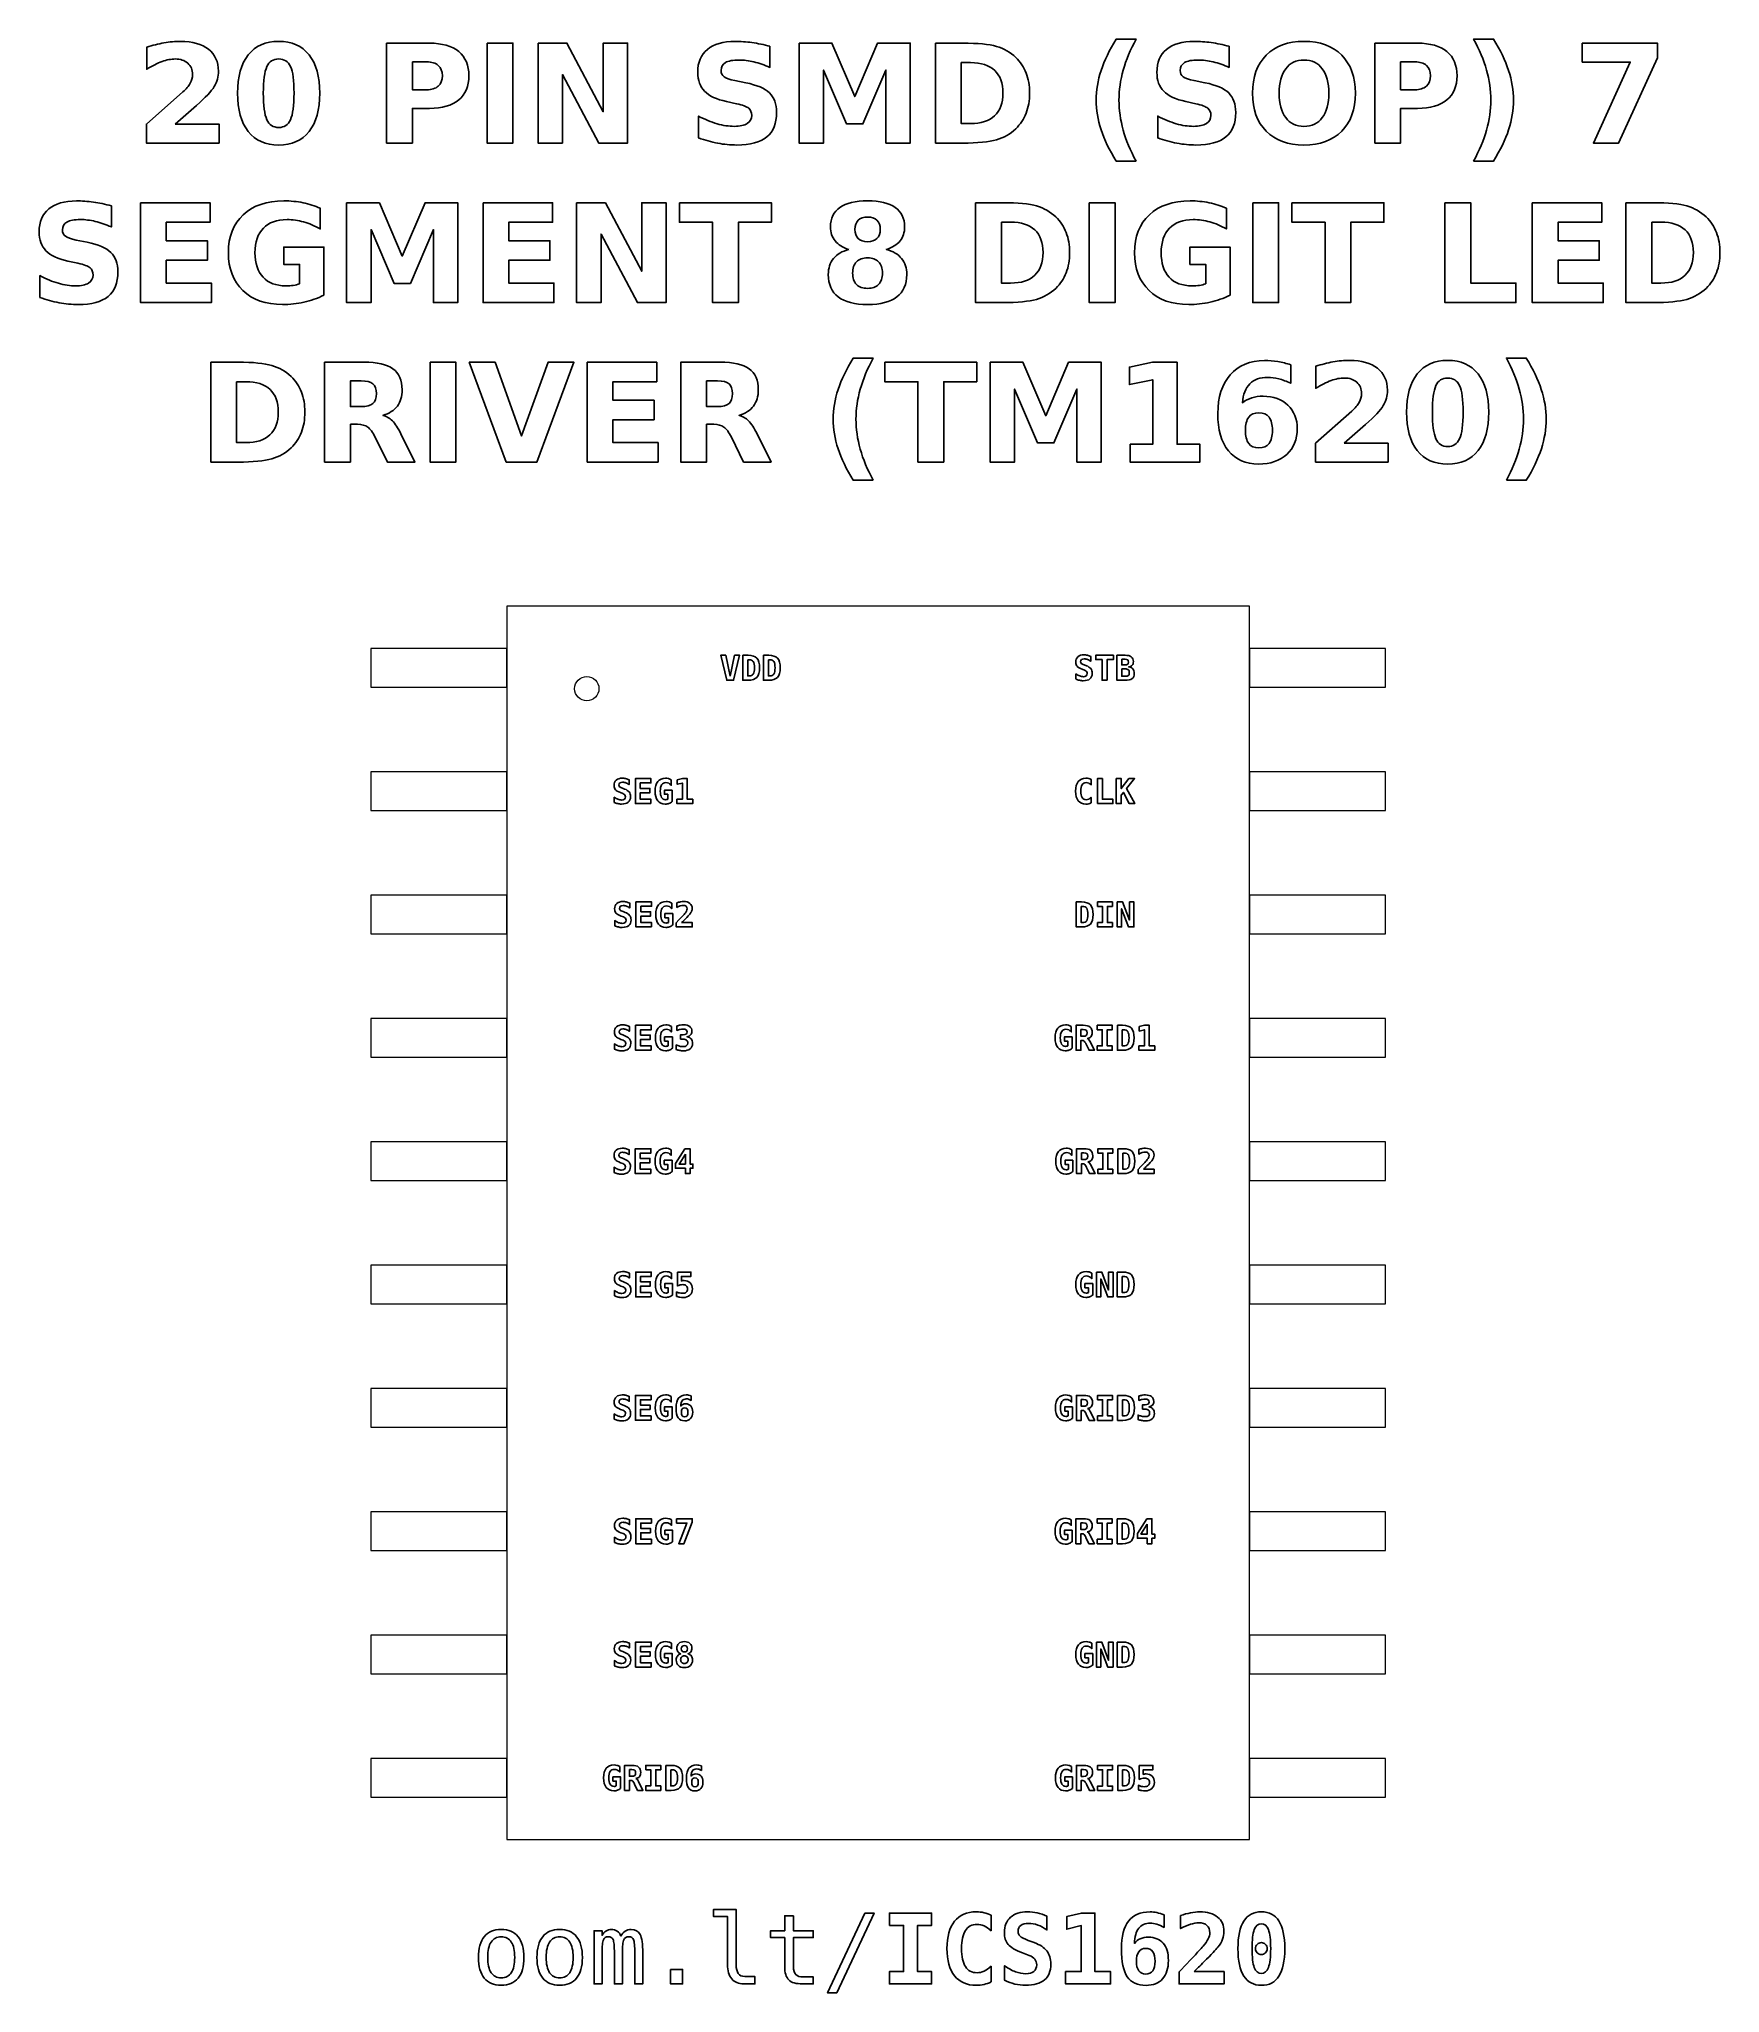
# Model space of a CAD drawing. Header units: centimetres. Extents: x -11.36 to -9.63, y -15.64 to -13.63.
import ezdxf

# ---------------------------------------------------------------- set-up
doc = ezdxf.new("R2010")
doc.units = ezdxf.units.CM
doc.header["$MEASUREMENT"] = 0
doc.layers.add('Layer 1', color=7, linetype='Continuous')

msp = doc.modelspace()

# ---------------------------------------------------------------- linework, layer by layer
at = {"layer": 'Layer 1', "color": 7, "lineweight": 9}
for points in [[(-10.8825, -15.485), (-10.1175, -15.485), (-10.1175, -14.215), (-10.8825, -14.215), (-10.8825, -15.485)], [(-11.0225, -14.2985), (-10.8825, -14.2985), (-10.8825, -14.2585), (-11.0225, -14.2585), (-11.0225, -14.2985)], [(-10.1175, -14.2985), (-9.9775, -14.2985), (-9.9775, -14.2585), (-10.1175, -14.2585), (-10.1175, -14.2985)], [(-11.0225, -14.4255), (-10.8825, -14.4255), (-10.8825, -14.3855), (-11.0225, -14.3855), (-11.0225, -14.4255)], [(-10.1175, -14.4255), (-9.9775, -14.4255), (-9.9775, -14.3855), (-10.1175, -14.3855), (-10.1175, -14.4255)], [(-11.0225, -14.5525), (-10.8825, -14.5525), (-10.8825, -14.5125), (-11.0225, -14.5125), (-11.0225, -14.5525)], [(-10.1175, -14.5525), (-9.9775, -14.5525), (-9.9775, -14.5125), (-10.1175, -14.5125), (-10.1175, -14.5525)], [(-11.0225, -14.6795), (-10.8825, -14.6795), (-10.8825, -14.6395), (-11.0225, -14.6395), (-11.0225, -14.6795)], [(-10.1175, -14.6795), (-9.9775, -14.6795), (-9.9775, -14.6395), (-10.1175, -14.6395), (-10.1175, -14.6795)], [(-11.0225, -14.8065), (-10.8825, -14.8065), (-10.8825, -14.7665), (-11.0225, -14.7665), (-11.0225, -14.8065)], [(-10.1175, -14.8065), (-9.9775, -14.8065), (-9.9775, -14.7665), (-10.1175, -14.7665), (-10.1175, -14.8065)], [(-11.0225, -14.9335), (-10.8825, -14.9335), (-10.8825, -14.8935), (-11.0225, -14.8935), (-11.0225, -14.9335)], [(-10.1175, -14.9335), (-9.9775, -14.9335), (-9.9775, -14.8935), (-10.1175, -14.8935), (-10.1175, -14.9335)], [(-11.0225, -15.0605), (-10.8825, -15.0605), (-10.8825, -15.0205), (-11.0225, -15.0205), (-11.0225, -15.0605)], [(-10.1175, -15.0605), (-9.9775, -15.0605), (-9.9775, -15.0205), (-10.1175, -15.0205), (-10.1175, -15.0605)], [(-11.0225, -15.1875), (-10.8825, -15.1875), (-10.8825, -15.1475), (-11.0225, -15.1475), (-11.0225, -15.1875)], [(-10.1175, -15.1875), (-9.9775, -15.1875), (-9.9775, -15.1475), (-10.1175, -15.1475), (-10.1175, -15.1875)], [(-11.0225, -15.3145), (-10.8825, -15.3145), (-10.8825, -15.2745), (-11.0225, -15.2745), (-11.0225, -15.3145)], [(-10.1175, -15.3145), (-9.9775, -15.3145), (-9.9775, -15.2745), (-10.1175, -15.2745), (-10.1175, -15.3145)], [(-11.0225, -15.4415), (-10.8825, -15.4415), (-10.8825, -15.4015), (-11.0225, -15.4015), (-11.0225, -15.4415)], [(-10.1175, -15.4415), (-9.9775, -15.4415), (-9.9775, -15.4015), (-10.1175, -15.4015), (-10.1175, -15.4415)]]:
    msp.add_lwpolyline(points, close=True, dxfattribs=at)
msp.add_ellipse((-10.8, -14.3), major_axis=(0, 0.0125), ratio=1, dxfattribs=at)
at = {"layer": 'Layer 1', "color": 250}
for points, knots in [([(-11.22388, -13.71872), (-11.22388, -13.71872), (-11.1786, -13.71872), (-11.1786, -13.71872), (-11.1786, -13.71872), (-11.1786, -13.71872), (-11.1786, -13.73822), (-11.1786, -13.73822), (-11.1786, -13.73822), (-11.1786, -13.73822), (-11.25337, -13.73822), (-11.25337, -13.73822), (-11.25337, -13.73822), (-11.25337, -13.73822), (-11.25337, -13.71872), (-11.25337, -13.71872), (-11.25337, -13.71872), (-11.25337, -13.71872), (-11.21581, -13.68559), (-11.21581, -13.68559), (-11.21581, -13.68559), (-11.21245, -13.68255), (-11.20998, -13.67959), (-11.20838, -13.6767), (-11.20838, -13.6767), (-11.20676, -13.6738), (-11.20596, -13.67079), (-11.20596, -13.66766), (-11.20596, -13.66766), (-11.20596, -13.66284), (-11.20758, -13.65896), (-11.21082, -13.65602), (-11.21082, -13.65602), (-11.21405, -13.65308), (-11.21835, -13.65163), (-11.22374, -13.65163), (-11.22374, -13.65163), (-11.22787, -13.65163), (-11.23239, -13.65252), (-11.23731, -13.65428), (-11.23731, -13.65428), (-11.24222, -13.65605), (-11.24749, -13.65868), (-11.25309, -13.66216), (-11.25309, -13.66216), (-11.25309, -13.66216), (-11.25309, -13.63956), (-11.25309, -13.63956), (-11.25309, -13.63956), (-11.24711, -13.63759), (-11.24121, -13.63608), (-11.23538, -13.63505), (-11.23538, -13.63505), (-11.22954, -13.63401), (-11.22383, -13.63349), (-11.21821, -13.63349), (-11.21821, -13.63349), (-11.20591, -13.63349), (-11.19634, -13.6362), (-11.18952, -13.64163), (-11.18952, -13.64163), (-11.1827, -13.64704), (-11.17929, -13.65459), (-11.17929, -13.6643), (-11.17929, -13.6643), (-11.17929, -13.6699), (-11.18074, -13.67512), (-11.18364, -13.67997), (-11.18364, -13.67997), (-11.18653, -13.68481), (-11.19262, -13.6913), (-11.20189, -13.69944), (-11.20189, -13.69944), (-11.20189, -13.69944), (-11.22388, -13.71872), (-11.22388, -13.71872)], [0, 0, 0, 0, 0.0526316, 0.0526316, 0.0526316, 0.0526316, 0.1052632, 0.1052632, 0.1052632, 0.1052632, 0.1578947, 0.1578947, 0.1578947, 0.1578947, 0.2105263, 0.2105263, 0.2105263, 0.2105263, 0.2631579, 0.2631579, 0.2631579, 0.2631579, 0.3157895, 0.3157895, 0.3157895, 0.3157895, 0.3684211, 0.3684211, 0.3684211, 0.3684211, 0.4210526, 0.4210526, 0.4210526, 0.4210526, 0.4736842, 0.4736842, 0.4736842, 0.4736842, 0.5263158, 0.5263158, 0.5263158, 0.5263158, 0.5789474, 0.5789474, 0.5789474, 0.5789474, 0.6315789, 0.6315789, 0.6315789, 0.6315789, 0.6842105, 0.6842105, 0.6842105, 0.6842105, 0.7368421, 0.7368421, 0.7368421, 0.7368421, 0.7894737, 0.7894737, 0.7894737, 0.7894737, 0.8421053, 0.8421053, 0.8421053, 0.8421053, 0.8947368, 0.8947368, 0.8947368, 0.8947368, 0.9473684, 0.9473684, 0.9473684, 0.9473684, 1, 1, 1, 1]), ([(-11.07491, -13.68688), (-11.07491, -13.70393), (-11.07858, -13.71708), (-11.08594, -13.72634), (-11.08594, -13.72634), (-11.09328, -13.73559), (-11.10372, -13.74022), (-11.11722, -13.74022), (-11.11722, -13.74022), (-11.13077, -13.74022), (-11.14123, -13.73559), (-11.14857, -13.72634), (-11.14857, -13.72634), (-11.15593, -13.71708), (-11.1596, -13.70393), (-11.1596, -13.68688), (-11.1596, -13.68688), (-11.1596, -13.66981), (-11.15593, -13.65663), (-11.14857, -13.64737), (-11.14857, -13.64737), (-11.14123, -13.63813), (-11.13077, -13.63349), (-11.11722, -13.63349), (-11.11722, -13.63349), (-11.10372, -13.63349), (-11.09328, -13.63813), (-11.08594, -13.64737), (-11.08594, -13.64737), (-11.07858, -13.65663), (-11.07491, -13.66981), (-11.07491, -13.68688)], [0, 0, 0, 0, 0.125, 0.125, 0.125, 0.125, 0.25, 0.25, 0.25, 0.25, 0.375, 0.375, 0.375, 0.375, 0.5, 0.5, 0.5, 0.5, 0.625, 0.625, 0.625, 0.625, 0.75, 0.75, 0.75, 0.75, 0.875, 0.875, 0.875, 0.875, 1, 1, 1, 1]), ([(-11.00607, -13.63535), (-11.00607, -13.63535), (-10.96205, -13.63535), (-10.96205, -13.63535), (-10.96205, -13.63535), (-10.94895, -13.63535), (-10.9389, -13.63827), (-10.93189, -13.64408), (-10.93189, -13.64408), (-10.92489, -13.64989), (-10.92138, -13.65816), (-10.92138, -13.66891), (-10.92138, -13.66891), (-10.92138, -13.67968), (-10.92489, -13.68798), (-10.93189, -13.69379), (-10.93189, -13.69379), (-10.9389, -13.6996), (-10.94895, -13.70252), (-10.96205, -13.70252), (-10.96205, -13.70252), (-10.96205, -13.70252), (-10.97954, -13.70252), (-10.97954, -13.70252), (-10.97954, -13.70252), (-10.97954, -13.70252), (-10.97954, -13.73822), (-10.97954, -13.73822), (-10.97954, -13.73822), (-10.97954, -13.73822), (-11.00607, -13.73822), (-11.00607, -13.73822), (-11.00607, -13.73822), (-11.00607, -13.73822), (-11.00607, -13.63535), (-11.00607, -13.63535)], [0, 0, 0, 0, 0.1111111, 0.1111111, 0.1111111, 0.1111111, 0.2222222, 0.2222222, 0.2222222, 0.2222222, 0.3333333, 0.3333333, 0.3333333, 0.3333333, 0.4444444, 0.4444444, 0.4444444, 0.4444444, 0.5555556, 0.5555556, 0.5555556, 0.5555556, 0.6666667, 0.6666667, 0.6666667, 0.6666667, 0.7777778, 0.7777778, 0.7777778, 0.7777778, 0.8888889, 0.8888889, 0.8888889, 0.8888889, 1, 1, 1, 1]), ([(-10.90266, -13.63535), (-10.90266, -13.63535), (-10.87613, -13.63535), (-10.87613, -13.63535), (-10.87613, -13.63535), (-10.87613, -13.63535), (-10.87613, -13.73822), (-10.87613, -13.73822), (-10.87613, -13.73822), (-10.87613, -13.73822), (-10.90266, -13.73822), (-10.90266, -13.73822), (-10.90266, -13.73822), (-10.90266, -13.73822), (-10.90266, -13.63535), (-10.90266, -13.63535)], [0, 0, 0, 0, 0.25, 0.25, 0.25, 0.25, 0.5, 0.5, 0.5, 0.5, 0.75, 0.75, 0.75, 0.75, 1, 1, 1, 1]), ([(-10.85017, -13.63535), (-10.85017, -13.63535), (-10.82054, -13.63535), (-10.82054, -13.63535), (-10.82054, -13.63535), (-10.82054, -13.63535), (-10.78312, -13.70591), (-10.78312, -13.70591), (-10.78312, -13.70591), (-10.78312, -13.70591), (-10.78312, -13.63535), (-10.78312, -13.63535), (-10.78312, -13.63535), (-10.78312, -13.63535), (-10.75798, -13.63535), (-10.75798, -13.63535), (-10.75798, -13.63535), (-10.75798, -13.63535), (-10.75798, -13.73822), (-10.75798, -13.73822), (-10.75798, -13.73822), (-10.75798, -13.73822), (-10.78761, -13.73822), (-10.78761, -13.73822), (-10.78761, -13.73822), (-10.78761, -13.73822), (-10.82503, -13.66766), (-10.82503, -13.66766), (-10.82503, -13.66766), (-10.82503, -13.66766), (-10.82503, -13.73822), (-10.82503, -13.73822), (-10.82503, -13.73822), (-10.82503, -13.73822), (-10.85017, -13.73822), (-10.85017, -13.73822), (-10.85017, -13.73822), (-10.85017, -13.73822), (-10.85017, -13.63535), (-10.85017, -13.63535)], [0, 0, 0, 0, 0.1, 0.1, 0.1, 0.1, 0.2, 0.2, 0.2, 0.2, 0.3, 0.3, 0.3, 0.3, 0.4, 0.4, 0.4, 0.4, 0.5, 0.5, 0.5, 0.5, 0.6, 0.6, 0.6, 0.6, 0.7, 0.7, 0.7, 0.7, 0.8, 0.8, 0.8, 0.8, 0.9, 0.9, 0.9, 0.9, 1, 1, 1, 1]), ([(-10.61136, -13.6386), (-10.61136, -13.6386), (-10.61136, -13.66035), (-10.61136, -13.66035), (-10.61136, -13.66035), (-10.61701, -13.65783), (-10.62253, -13.65593), (-10.62789, -13.65464), (-10.62789, -13.65464), (-10.63328, -13.65334), (-10.63836, -13.65271), (-10.64313, -13.65271), (-10.64313, -13.65271), (-10.64946, -13.65271), (-10.65416, -13.65358), (-10.6572, -13.65532), (-10.6572, -13.65532), (-10.66023, -13.65708), (-10.66174, -13.65979), (-10.66174, -13.66346), (-10.66174, -13.66346), (-10.66174, -13.66621), (-10.66073, -13.66837), (-10.65868, -13.6699), (-10.65868, -13.6699), (-10.65663, -13.67143), (-10.65292, -13.67277), (-10.64753, -13.67387), (-10.64753, -13.67387), (-10.64753, -13.67387), (-10.63624, -13.67613), (-10.63624, -13.67613), (-10.63624, -13.67613), (-10.62479, -13.67844), (-10.61668, -13.68192), (-10.61186, -13.68662), (-10.61186, -13.68662), (-10.60703, -13.6913), (-10.60461, -13.69796), (-10.60461, -13.70659), (-10.60461, -13.70659), (-10.60461, -13.71795), (-10.60797, -13.72639), (-10.6147, -13.73192), (-10.6147, -13.73192), (-10.62143, -13.73744), (-10.6317, -13.74022), (-10.64553, -13.74022), (-10.64553, -13.74022), (-10.65207, -13.74022), (-10.65861, -13.73961), (-10.66517, -13.73836), (-10.66517, -13.73836), (-10.67173, -13.73711), (-10.67832, -13.73528), (-10.68488, -13.73286), (-10.68488, -13.73286), (-10.68488, -13.73286), (-10.68488, -13.71047), (-10.68488, -13.71047), (-10.68488, -13.71047), (-10.67832, -13.71395), (-10.67197, -13.71658), (-10.66583, -13.71835), (-10.66583, -13.71835), (-10.65969, -13.72011), (-10.65379, -13.721), (-10.6481, -13.721), (-10.6481, -13.721), (-10.64231, -13.721), (-10.63787, -13.72004), (-10.63479, -13.71811), (-10.63479, -13.71811), (-10.6317, -13.71618), (-10.63018, -13.71343), (-10.63018, -13.70983), (-10.63018, -13.70983), (-10.63018, -13.70663), (-10.63121, -13.70414), (-10.6333, -13.7024), (-10.6333, -13.7024), (-10.6354, -13.70066), (-10.63956, -13.69909), (-10.64582, -13.69772), (-10.64582, -13.69772), (-10.64582, -13.69772), (-10.65609, -13.69544), (-10.65609, -13.69544), (-10.65609, -13.69544), (-10.66637, -13.69323), (-10.6739, -13.68973), (-10.67865, -13.6849), (-10.67865, -13.6849), (-10.6834, -13.68008), (-10.68577, -13.67357), (-10.68577, -13.66541), (-10.68577, -13.66541), (-10.68577, -13.65515), (-10.68246, -13.64727), (-10.67585, -13.64177), (-10.67585, -13.64177), (-10.66924, -13.63624), (-10.65974, -13.63349), (-10.64732, -13.63349), (-10.64732, -13.63349), (-10.64168, -13.63349), (-10.63587, -13.63392), (-10.62989, -13.63476), (-10.62989, -13.63476), (-10.62392, -13.63561), (-10.61774, -13.63688), (-10.61136, -13.6386)], [0, 0, 0, 0, 0.0357143, 0.0357143, 0.0357143, 0.0357143, 0.0714286, 0.0714286, 0.0714286, 0.0714286, 0.1071429, 0.1071429, 0.1071429, 0.1071429, 0.1428571, 0.1428571, 0.1428571, 0.1428571, 0.1785714, 0.1785714, 0.1785714, 0.1785714, 0.2142857, 0.2142857, 0.2142857, 0.2142857, 0.25, 0.25, 0.25, 0.25, 0.2857143, 0.2857143, 0.2857143, 0.2857143, 0.3214286, 0.3214286, 0.3214286, 0.3214286, 0.3571429, 0.3571429, 0.3571429, 0.3571429, 0.3928571, 0.3928571, 0.3928571, 0.3928571, 0.4285714, 0.4285714, 0.4285714, 0.4285714, 0.4642857, 0.4642857, 0.4642857, 0.4642857, 0.5, 0.5, 0.5, 0.5, 0.5357143, 0.5357143, 0.5357143, 0.5357143, 0.5714286, 0.5714286, 0.5714286, 0.5714286, 0.6071429, 0.6071429, 0.6071429, 0.6071429, 0.6428571, 0.6428571, 0.6428571, 0.6428571, 0.6785714, 0.6785714, 0.6785714, 0.6785714, 0.7142857, 0.7142857, 0.7142857, 0.7142857, 0.75, 0.75, 0.75, 0.75, 0.7857143, 0.7857143, 0.7857143, 0.7857143, 0.8214286, 0.8214286, 0.8214286, 0.8214286, 0.8571429, 0.8571429, 0.8571429, 0.8571429, 0.8928571, 0.8928571, 0.8928571, 0.8928571, 0.9285714, 0.9285714, 0.9285714, 0.9285714, 0.9642857, 0.9642857, 0.9642857, 0.9642857, 1, 1, 1, 1]), ([(-10.58133, -13.63535), (-10.58133, -13.63535), (-10.54758, -13.63535), (-10.54758, -13.63535), (-10.54758, -13.63535), (-10.54758, -13.63535), (-10.52413, -13.69041), (-10.52413, -13.69041), (-10.52413, -13.69041), (-10.52413, -13.69041), (-10.50057, -13.63535), (-10.50057, -13.63535), (-10.50057, -13.63535), (-10.50057, -13.63535), (-10.46689, -13.63535), (-10.46689, -13.63535), (-10.46689, -13.63535), (-10.46689, -13.63535), (-10.46689, -13.73822), (-10.46689, -13.73822), (-10.46689, -13.73822), (-10.46689, -13.73822), (-10.49196, -13.73822), (-10.49196, -13.73822), (-10.49196, -13.73822), (-10.49196, -13.73822), (-10.49196, -13.66298), (-10.49196, -13.66298), (-10.49196, -13.66298), (-10.49196, -13.66298), (-10.51567, -13.71844), (-10.51567, -13.71844), (-10.51567, -13.71844), (-10.51567, -13.71844), (-10.53248, -13.71844), (-10.53248, -13.71844), (-10.53248, -13.71844), (-10.53248, -13.71844), (-10.55619, -13.66298), (-10.55619, -13.66298), (-10.55619, -13.66298), (-10.55619, -13.66298), (-10.55619, -13.73822), (-10.55619, -13.73822), (-10.55619, -13.73822), (-10.55619, -13.73822), (-10.58133, -13.73822), (-10.58133, -13.73822), (-10.58133, -13.73822), (-10.58133, -13.73822), (-10.58133, -13.63535), (-10.58133, -13.63535)], [0, 0, 0, 0, 0.0769231, 0.0769231, 0.0769231, 0.0769231, 0.1538462, 0.1538462, 0.1538462, 0.1538462, 0.2307692, 0.2307692, 0.2307692, 0.2307692, 0.3076923, 0.3076923, 0.3076923, 0.3076923, 0.3846154, 0.3846154, 0.3846154, 0.3846154, 0.4615385, 0.4615385, 0.4615385, 0.4615385, 0.5384615, 0.5384615, 0.5384615, 0.5384615, 0.6153846, 0.6153846, 0.6153846, 0.6153846, 0.6923077, 0.6923077, 0.6923077, 0.6923077, 0.7692308, 0.7692308, 0.7692308, 0.7692308, 0.8461538, 0.8461538, 0.8461538, 0.8461538, 0.9230769, 0.9230769, 0.9230769, 0.9230769, 1, 1, 1, 1]), ([(-10.4409, -13.63535), (-10.4409, -13.63535), (-10.41291, -13.63535), (-10.41291, -13.63535), (-10.41291, -13.63535), (-10.3973, -13.63535), (-10.38568, -13.63646), (-10.37804, -13.63869), (-10.37804, -13.63869), (-10.37039, -13.64092), (-10.36383, -13.64469), (-10.35835, -13.65003), (-10.35835, -13.65003), (-10.35353, -13.65466), (-10.34996, -13.66002), (-10.3476, -13.66609), (-10.3476, -13.66609), (-10.34528, -13.67213), (-10.3441, -13.679), (-10.3441, -13.68669), (-10.3441, -13.68669), (-10.3441, -13.69445), (-10.34528, -13.70137), (-10.3476, -13.70746), (-10.3476, -13.70746), (-10.34996, -13.71355), (-10.35353, -13.71891), (-10.35835, -13.72354), (-10.35835, -13.72354), (-10.36388, -13.72888), (-10.37049, -13.73265), (-10.3782, -13.73488), (-10.3782, -13.73488), (-10.38592, -13.73711), (-10.39749, -13.73822), (-10.41291, -13.73822), (-10.41291, -13.73822), (-10.41291, -13.73822), (-10.4409, -13.73822), (-10.4409, -13.73822), (-10.4409, -13.73822), (-10.4409, -13.73822), (-10.4409, -13.63535), (-10.4409, -13.63535)], [0, 0, 0, 0, 0.0909091, 0.0909091, 0.0909091, 0.0909091, 0.1818182, 0.1818182, 0.1818182, 0.1818182, 0.2727273, 0.2727273, 0.2727273, 0.2727273, 0.3636364, 0.3636364, 0.3636364, 0.3636364, 0.4545455, 0.4545455, 0.4545455, 0.4545455, 0.5454545, 0.5454545, 0.5454545, 0.5454545, 0.6363636, 0.6363636, 0.6363636, 0.6363636, 0.7272727, 0.7272727, 0.7272727, 0.7272727, 0.8181818, 0.8181818, 0.8181818, 0.8181818, 0.9090909, 0.9090909, 0.9090909, 0.9090909, 1, 1, 1, 1]), ([(-10.23441, -13.75682), (-10.23441, -13.75682), (-10.25487, -13.75682), (-10.25487, -13.75682), (-10.25487, -13.75682), (-10.2619, -13.74549), (-10.2671, -13.73469), (-10.27044, -13.72446), (-10.27044, -13.72446), (-10.2738, -13.71425), (-10.27547, -13.70412), (-10.27547, -13.69405), (-10.27547, -13.69405), (-10.27547, -13.68399), (-10.27378, -13.6738), (-10.27042, -13.6635), (-10.27042, -13.6635), (-10.26703, -13.65318), (-10.26186, -13.64241), (-10.25487, -13.63114), (-10.25487, -13.63114), (-10.25487, -13.63114), (-10.23441, -13.63114), (-10.23441, -13.63114), (-10.23441, -13.63114), (-10.24029, -13.64203), (-10.24469, -13.65268), (-10.24763, -13.66308), (-10.24763, -13.66308), (-10.25057, -13.67347), (-10.25205, -13.68375), (-10.25205, -13.69391), (-10.25205, -13.69391), (-10.25205, -13.70407), (-10.25059, -13.71435), (-10.24768, -13.72479), (-10.24768, -13.72479), (-10.24476, -13.73521), (-10.24034, -13.74589), (-10.23441, -13.75682)], [0, 0, 0, 0, 0.1, 0.1, 0.1, 0.1, 0.2, 0.2, 0.2, 0.2, 0.3, 0.3, 0.3, 0.3, 0.4, 0.4, 0.4, 0.4, 0.5, 0.5, 0.5, 0.5, 0.6, 0.6, 0.6, 0.6, 0.7, 0.7, 0.7, 0.7, 0.8, 0.8, 0.8, 0.8, 0.9, 0.9, 0.9, 0.9, 1, 1, 1, 1]), ([(-10.13857, -13.6386), (-10.13857, -13.6386), (-10.13857, -13.66035), (-10.13857, -13.66035), (-10.13857, -13.66035), (-10.14422, -13.65783), (-10.14974, -13.65593), (-10.1551, -13.65464), (-10.1551, -13.65464), (-10.16049, -13.65334), (-10.16557, -13.65271), (-10.17034, -13.65271), (-10.17034, -13.65271), (-10.17667, -13.65271), (-10.18137, -13.65358), (-10.18441, -13.65532), (-10.18441, -13.65532), (-10.18744, -13.65708), (-10.18895, -13.65979), (-10.18895, -13.66346), (-10.18895, -13.66346), (-10.18895, -13.66621), (-10.18794, -13.66837), (-10.18589, -13.6699), (-10.18589, -13.6699), (-10.18384, -13.67143), (-10.18013, -13.67277), (-10.17474, -13.67387), (-10.17474, -13.67387), (-10.17474, -13.67387), (-10.16345, -13.67613), (-10.16345, -13.67613), (-10.16345, -13.67613), (-10.152, -13.67844), (-10.14389, -13.68192), (-10.13907, -13.68662), (-10.13907, -13.68662), (-10.13424, -13.6913), (-10.13182, -13.69796), (-10.13182, -13.70659), (-10.13182, -13.70659), (-10.13182, -13.71795), (-10.13518, -13.72639), (-10.14191, -13.73192), (-10.14191, -13.73192), (-10.14864, -13.73744), (-10.15891, -13.74022), (-10.17274, -13.74022), (-10.17274, -13.74022), (-10.17928, -13.74022), (-10.18582, -13.73961), (-10.19238, -13.73836), (-10.19238, -13.73836), (-10.19894, -13.73711), (-10.20553, -13.73528), (-10.21209, -13.73286), (-10.21209, -13.73286), (-10.21209, -13.73286), (-10.21209, -13.71047), (-10.21209, -13.71047), (-10.21209, -13.71047), (-10.20553, -13.71395), (-10.19918, -13.71658), (-10.19304, -13.71835), (-10.19304, -13.71835), (-10.1869, -13.72011), (-10.181, -13.721), (-10.17531, -13.721), (-10.17531, -13.721), (-10.16952, -13.721), (-10.16508, -13.72004), (-10.162, -13.71811), (-10.162, -13.71811), (-10.15891, -13.71618), (-10.15739, -13.71343), (-10.15739, -13.70983), (-10.15739, -13.70983), (-10.15739, -13.70663), (-10.15842, -13.70414), (-10.16051, -13.7024), (-10.16051, -13.7024), (-10.16261, -13.70066), (-10.16677, -13.69909), (-10.17303, -13.69772), (-10.17303, -13.69772), (-10.17303, -13.69772), (-10.1833, -13.69544), (-10.1833, -13.69544), (-10.1833, -13.69544), (-10.19358, -13.69323), (-10.20111, -13.68973), (-10.20586, -13.6849), (-10.20586, -13.6849), (-10.21061, -13.68008), (-10.21298, -13.67357), (-10.21298, -13.66541), (-10.21298, -13.66541), (-10.21298, -13.65515), (-10.20967, -13.64727), (-10.20306, -13.64177), (-10.20306, -13.64177), (-10.19645, -13.63624), (-10.18695, -13.63349), (-10.17453, -13.63349), (-10.17453, -13.63349), (-10.16889, -13.63349), (-10.16308, -13.63392), (-10.1571, -13.63476), (-10.1571, -13.63476), (-10.15113, -13.63561), (-10.14495, -13.63688), (-10.13857, -13.6386)], [0, 0, 0, 0, 0.0357143, 0.0357143, 0.0357143, 0.0357143, 0.0714286, 0.0714286, 0.0714286, 0.0714286, 0.1071429, 0.1071429, 0.1071429, 0.1071429, 0.1428571, 0.1428571, 0.1428571, 0.1428571, 0.1785714, 0.1785714, 0.1785714, 0.1785714, 0.2142857, 0.2142857, 0.2142857, 0.2142857, 0.25, 0.25, 0.25, 0.25, 0.2857143, 0.2857143, 0.2857143, 0.2857143, 0.3214286, 0.3214286, 0.3214286, 0.3214286, 0.3571429, 0.3571429, 0.3571429, 0.3571429, 0.3928571, 0.3928571, 0.3928571, 0.3928571, 0.4285714, 0.4285714, 0.4285714, 0.4285714, 0.4642857, 0.4642857, 0.4642857, 0.4642857, 0.5, 0.5, 0.5, 0.5, 0.5357143, 0.5357143, 0.5357143, 0.5357143, 0.5714286, 0.5714286, 0.5714286, 0.5714286, 0.6071429, 0.6071429, 0.6071429, 0.6071429, 0.6428571, 0.6428571, 0.6428571, 0.6428571, 0.6785714, 0.6785714, 0.6785714, 0.6785714, 0.7142857, 0.7142857, 0.7142857, 0.7142857, 0.75, 0.75, 0.75, 0.75, 0.7857143, 0.7857143, 0.7857143, 0.7857143, 0.8214286, 0.8214286, 0.8214286, 0.8214286, 0.8571429, 0.8571429, 0.8571429, 0.8571429, 0.8928571, 0.8928571, 0.8928571, 0.8928571, 0.9285714, 0.9285714, 0.9285714, 0.9285714, 0.9642857, 0.9642857, 0.9642857, 0.9642857, 1, 1, 1, 1]), ([(-10.06155, -13.63349), (-10.04502, -13.63349), (-10.03206, -13.63822), (-10.0227, -13.6477), (-10.0227, -13.6477), (-10.01332, -13.65715), (-10.00864, -13.6702), (-10.00864, -13.68688), (-10.00864, -13.68688), (-10.00864, -13.70351), (-10.01332, -13.71656), (-10.0227, -13.72601), (-10.0227, -13.72601), (-10.03206, -13.73549), (-10.04502, -13.74022), (-10.06155, -13.74022), (-10.06155, -13.74022), (-10.07804, -13.74022), (-10.09097, -13.73549), (-10.10038, -13.72601), (-10.10038, -13.72601), (-10.10976, -13.71656), (-10.11447, -13.70351), (-10.11447, -13.68688), (-10.11447, -13.68688), (-10.11447, -13.6702), (-10.10976, -13.65715), (-10.10038, -13.6477), (-10.10038, -13.6477), (-10.09097, -13.63822), (-10.07804, -13.63349), (-10.06155, -13.63349)], [0, 0, 0, 0, 0.125, 0.125, 0.125, 0.125, 0.25, 0.25, 0.25, 0.25, 0.375, 0.375, 0.375, 0.375, 0.5, 0.5, 0.5, 0.5, 0.625, 0.625, 0.625, 0.625, 0.75, 0.75, 0.75, 0.75, 0.875, 0.875, 0.875, 0.875, 1, 1, 1, 1]), ([(-9.98857, -13.63535), (-9.98857, -13.63535), (-9.94455, -13.63535), (-9.94455, -13.63535), (-9.94455, -13.63535), (-9.93145, -13.63535), (-9.9214, -13.63827), (-9.91439, -13.64408), (-9.91439, -13.64408), (-9.90739, -13.64989), (-9.90388, -13.65816), (-9.90388, -13.66891), (-9.90388, -13.66891), (-9.90388, -13.67968), (-9.90739, -13.68798), (-9.91439, -13.69379), (-9.91439, -13.69379), (-9.9214, -13.6996), (-9.93145, -13.70252), (-9.94455, -13.70252), (-9.94455, -13.70252), (-9.94455, -13.70252), (-9.96204, -13.70252), (-9.96204, -13.70252), (-9.96204, -13.70252), (-9.96204, -13.70252), (-9.96204, -13.73822), (-9.96204, -13.73822), (-9.96204, -13.73822), (-9.96204, -13.73822), (-9.98857, -13.73822), (-9.98857, -13.73822), (-9.98857, -13.73822), (-9.98857, -13.73822), (-9.98857, -13.63535), (-9.98857, -13.63535)], [0, 0, 0, 0, 0.1111111, 0.1111111, 0.1111111, 0.1111111, 0.2222222, 0.2222222, 0.2222222, 0.2222222, 0.3333333, 0.3333333, 0.3333333, 0.3333333, 0.4444444, 0.4444444, 0.4444444, 0.4444444, 0.5555556, 0.5555556, 0.5555556, 0.5555556, 0.6666667, 0.6666667, 0.6666667, 0.6666667, 0.7777778, 0.7777778, 0.7777778, 0.7777778, 0.8888889, 0.8888889, 0.8888889, 0.8888889, 1, 1, 1, 1]), ([(-9.88683, -13.75682), (-9.88095, -13.74589), (-9.87653, -13.73521), (-9.87359, -13.72479), (-9.87359, -13.72479), (-9.87065, -13.71435), (-9.86919, -13.70407), (-9.86919, -13.69391), (-9.86919, -13.69391), (-9.86919, -13.68375), (-9.87065, -13.67347), (-9.87359, -13.66308), (-9.87359, -13.66308), (-9.87653, -13.65268), (-9.88095, -13.64203), (-9.88683, -13.63114), (-9.88683, -13.63114), (-9.88683, -13.63114), (-9.86637, -13.63114), (-9.86637, -13.63114), (-9.86637, -13.63114), (-9.85939, -13.64241), (-9.85421, -13.65318), (-9.85082, -13.6635), (-9.85082, -13.6635), (-9.84746, -13.6738), (-9.84577, -13.68399), (-9.84577, -13.69405), (-9.84577, -13.69405), (-9.84577, -13.70412), (-9.84744, -13.71425), (-9.8508, -13.72446), (-9.8508, -13.72446), (-9.85414, -13.73469), (-9.85934, -13.74549), (-9.86637, -13.75682), (-9.86637, -13.75682), (-9.86637, -13.75682), (-9.88683, -13.75682), (-9.88683, -13.75682)], [0, 0, 0, 0, 0.1, 0.1, 0.1, 0.1, 0.2, 0.2, 0.2, 0.2, 0.3, 0.3, 0.3, 0.3, 0.4, 0.4, 0.4, 0.4, 0.5, 0.5, 0.5, 0.5, 0.6, 0.6, 0.6, 0.6, 0.7, 0.7, 0.7, 0.7, 0.8, 0.8, 0.8, 0.8, 0.9, 0.9, 0.9, 0.9, 1, 1, 1, 1]), ([(-9.77507, -13.63535), (-9.77507, -13.63535), (-9.69755, -13.63535), (-9.69755, -13.63535), (-9.69755, -13.63535), (-9.69755, -13.63535), (-9.69755, -13.65031), (-9.69755, -13.65031), (-9.69755, -13.65031), (-9.69755, -13.65031), (-9.73765, -13.73822), (-9.73765, -13.73822), (-9.73765, -13.73822), (-9.73765, -13.73822), (-9.7635, -13.73822), (-9.7635, -13.73822), (-9.7635, -13.73822), (-9.7635, -13.73822), (-9.72552, -13.65485), (-9.72552, -13.65485), (-9.72552, -13.65485), (-9.72552, -13.65485), (-9.77507, -13.65485), (-9.77507, -13.65485), (-9.77507, -13.65485), (-9.77507, -13.65485), (-9.77507, -13.63535), (-9.77507, -13.63535)], [0, 0, 0, 0, 0.1428571, 0.1428571, 0.1428571, 0.1428571, 0.2857143, 0.2857143, 0.2857143, 0.2857143, 0.4285714, 0.4285714, 0.4285714, 0.4285714, 0.5714286, 0.5714286, 0.5714286, 0.5714286, 0.7142857, 0.7142857, 0.7142857, 0.7142857, 0.8571429, 0.8571429, 0.8571429, 0.8571429, 1, 1, 1, 1]), ([(-11.10144, -13.68669), (-11.10144, -13.67383), (-11.10264, -13.66477), (-11.10506, -13.6595), (-11.10506, -13.6595), (-11.10746, -13.65426), (-11.11153, -13.65163), (-11.11722, -13.65163), (-11.11722, -13.65163), (-11.12291, -13.65163), (-11.12698, -13.65426), (-11.12943, -13.6595), (-11.12943, -13.6595), (-11.13185, -13.66477), (-11.13307, -13.67383), (-11.13307, -13.68669), (-11.13307, -13.68669), (-11.13307, -13.69967), (-11.13185, -13.70885), (-11.12943, -13.71416), (-11.12943, -13.71416), (-11.12698, -13.7195), (-11.12291, -13.72216), (-11.11722, -13.72216), (-11.11722, -13.72216), (-11.11158, -13.72216), (-11.10753, -13.7195), (-11.10508, -13.71416), (-11.10508, -13.71416), (-11.10266, -13.70885), (-11.10144, -13.69967), (-11.10144, -13.68669)], [0, 0, 0, 0, 0.125, 0.125, 0.125, 0.125, 0.25, 0.25, 0.25, 0.25, 0.375, 0.375, 0.375, 0.375, 0.5, 0.5, 0.5, 0.5, 0.625, 0.625, 0.625, 0.625, 0.75, 0.75, 0.75, 0.75, 0.875, 0.875, 0.875, 0.875, 1, 1, 1, 1]), ([(-10.97954, -13.65457), (-10.97954, -13.65457), (-10.97954, -13.6833), (-10.97954, -13.6833), (-10.97954, -13.6833), (-10.97954, -13.6833), (-10.96487, -13.6833), (-10.96487, -13.6833), (-10.96487, -13.6833), (-10.95972, -13.6833), (-10.95574, -13.68206), (-10.95294, -13.67954), (-10.95294, -13.67954), (-10.95014, -13.67705), (-10.94873, -13.6735), (-10.94873, -13.66891), (-10.94873, -13.66891), (-10.94873, -13.6643), (-10.95014, -13.66077), (-10.95294, -13.65828), (-10.95294, -13.65828), (-10.95574, -13.65581), (-10.95972, -13.65457), (-10.96487, -13.65457), (-10.96487, -13.65457), (-10.96487, -13.65457), (-10.97954, -13.65457), (-10.97954, -13.65457)], [0, 0, 0, 0, 0.1428571, 0.1428571, 0.1428571, 0.1428571, 0.2857143, 0.2857143, 0.2857143, 0.2857143, 0.4285714, 0.4285714, 0.4285714, 0.4285714, 0.5714286, 0.5714286, 0.5714286, 0.5714286, 0.7142857, 0.7142857, 0.7142857, 0.7142857, 0.8571429, 0.8571429, 0.8571429, 0.8571429, 1, 1, 1, 1]), ([(-10.41437, -13.65541), (-10.41437, -13.65541), (-10.41437, -13.71816), (-10.41437, -13.71816), (-10.41437, -13.71816), (-10.41437, -13.71816), (-10.40487, -13.71816), (-10.40487, -13.71816), (-10.40487, -13.71816), (-10.39403, -13.71816), (-10.38575, -13.71548), (-10.38004, -13.71009), (-10.38004, -13.71009), (-10.37432, -13.70473), (-10.37145, -13.69692), (-10.37145, -13.68669), (-10.37145, -13.68669), (-10.37145, -13.67648), (-10.3743, -13.66872), (-10.37999, -13.66341), (-10.37999, -13.66341), (-10.38568, -13.65807), (-10.39398, -13.65541), (-10.40487, -13.65541), (-10.40487, -13.65541), (-10.40487, -13.65541), (-10.41437, -13.65541), (-10.41437, -13.65541)], [0, 0, 0, 0, 0.1428571, 0.1428571, 0.1428571, 0.1428571, 0.2857143, 0.2857143, 0.2857143, 0.2857143, 0.4285714, 0.4285714, 0.4285714, 0.4285714, 0.5714286, 0.5714286, 0.5714286, 0.5714286, 0.7142857, 0.7142857, 0.7142857, 0.7142857, 0.8571429, 0.8571429, 0.8571429, 0.8571429, 1, 1, 1, 1]), ([(-10.06155, -13.65271), (-10.06964, -13.65271), (-10.0759, -13.65569), (-10.08037, -13.66167), (-10.08037, -13.66167), (-10.08481, -13.66764), (-10.08705, -13.67604), (-10.08705, -13.68688), (-10.08705, -13.68688), (-10.08705, -13.6977), (-10.08481, -13.70607), (-10.08037, -13.71204), (-10.08037, -13.71204), (-10.0759, -13.71802), (-10.06964, -13.721), (-10.06155, -13.721), (-10.06155, -13.721), (-10.05341, -13.721), (-10.04714, -13.71802), (-10.04267, -13.71204), (-10.04267, -13.71204), (-10.03822, -13.70607), (-10.03599, -13.6977), (-10.03599, -13.68688), (-10.03599, -13.68688), (-10.03599, -13.67604), (-10.03822, -13.66764), (-10.04267, -13.66167), (-10.04267, -13.66167), (-10.04714, -13.65569), (-10.05341, -13.65271), (-10.06155, -13.65271)], [0, 0, 0, 0, 0.125, 0.125, 0.125, 0.125, 0.25, 0.25, 0.25, 0.25, 0.375, 0.375, 0.375, 0.375, 0.5, 0.5, 0.5, 0.5, 0.625, 0.625, 0.625, 0.625, 0.75, 0.75, 0.75, 0.75, 0.875, 0.875, 0.875, 0.875, 1, 1, 1, 1]), ([(-9.96204, -13.65457), (-9.96204, -13.65457), (-9.96204, -13.6833), (-9.96204, -13.6833), (-9.96204, -13.6833), (-9.96204, -13.6833), (-9.94737, -13.6833), (-9.94737, -13.6833), (-9.94737, -13.6833), (-9.94222, -13.6833), (-9.93824, -13.68206), (-9.93544, -13.67954), (-9.93544, -13.67954), (-9.93264, -13.67705), (-9.93123, -13.6735), (-9.93123, -13.66891), (-9.93123, -13.66891), (-9.93123, -13.6643), (-9.93264, -13.66077), (-9.93544, -13.65828), (-9.93544, -13.65828), (-9.93824, -13.65581), (-9.94222, -13.65457), (-9.94737, -13.65457), (-9.94737, -13.65457), (-9.94737, -13.65457), (-9.96204, -13.65457), (-9.96204, -13.65457)], [0, 0, 0, 0, 0.1428571, 0.1428571, 0.1428571, 0.1428571, 0.2857143, 0.2857143, 0.2857143, 0.2857143, 0.4285714, 0.4285714, 0.4285714, 0.4285714, 0.5714286, 0.5714286, 0.5714286, 0.5714286, 0.7142857, 0.7142857, 0.7142857, 0.7142857, 0.8571429, 0.8571429, 0.8571429, 0.8571429, 1, 1, 1, 1]), ([(-11.28956, -13.80285), (-11.28956, -13.80285), (-11.28956, -13.8246), (-11.28956, -13.8246), (-11.28956, -13.8246), (-11.29521, -13.82208), (-11.30073, -13.82018), (-11.30609, -13.81889), (-11.30609, -13.81889), (-11.31148, -13.81759), (-11.31656, -13.81696), (-11.32133, -13.81696), (-11.32133, -13.81696), (-11.32766, -13.81696), (-11.33236, -13.81783), (-11.3354, -13.81957), (-11.3354, -13.81957), (-11.33843, -13.82133), (-11.33994, -13.82404), (-11.33994, -13.82771), (-11.33994, -13.82771), (-11.33994, -13.83046), (-11.33893, -13.83262), (-11.33688, -13.83415), (-11.33688, -13.83415), (-11.33483, -13.83568), (-11.33112, -13.83702), (-11.32573, -13.83812), (-11.32573, -13.83812), (-11.32573, -13.83812), (-11.31444, -13.84038), (-11.31444, -13.84038), (-11.31444, -13.84038), (-11.30299, -13.84269), (-11.29488, -13.84617), (-11.29006, -13.85087), (-11.29006, -13.85087), (-11.28523, -13.85555), (-11.28281, -13.86221), (-11.28281, -13.87084), (-11.28281, -13.87084), (-11.28281, -13.8822), (-11.28617, -13.89064), (-11.2929, -13.89617), (-11.2929, -13.89617), (-11.29963, -13.90169), (-11.3099, -13.90447), (-11.32373, -13.90447), (-11.32373, -13.90447), (-11.33027, -13.90447), (-11.33681, -13.90386), (-11.34337, -13.90261), (-11.34337, -13.90261), (-11.34993, -13.90136), (-11.35652, -13.89953), (-11.36308, -13.89711), (-11.36308, -13.89711), (-11.36308, -13.89711), (-11.36308, -13.87472), (-11.36308, -13.87472), (-11.36308, -13.87472), (-11.35652, -13.8782), (-11.35017, -13.88083), (-11.34403, -13.8826), (-11.34403, -13.8826), (-11.33789, -13.88436), (-11.33199, -13.88525), (-11.3263, -13.88525), (-11.3263, -13.88525), (-11.32051, -13.88525), (-11.31607, -13.88429), (-11.31299, -13.88236), (-11.31299, -13.88236), (-11.3099, -13.88043), (-11.30838, -13.87768), (-11.30838, -13.87408), (-11.30838, -13.87408), (-11.30838, -13.87088), (-11.30941, -13.86839), (-11.3115, -13.86665), (-11.3115, -13.86665), (-11.3136, -13.86491), (-11.31776, -13.86334), (-11.32402, -13.86197), (-11.32402, -13.86197), (-11.32402, -13.86197), (-11.33429, -13.85969), (-11.33429, -13.85969), (-11.33429, -13.85969), (-11.34457, -13.85748), (-11.3521, -13.85398), (-11.35685, -13.84915), (-11.35685, -13.84915), (-11.3616, -13.84433), (-11.36397, -13.83782), (-11.36397, -13.82966), (-11.36397, -13.82966), (-11.36397, -13.8194), (-11.36066, -13.81152), (-11.35405, -13.80602), (-11.35405, -13.80602), (-11.34744, -13.80049), (-11.33794, -13.79774), (-11.32552, -13.79774), (-11.32552, -13.79774), (-11.31988, -13.79774), (-11.31407, -13.79817), (-11.30809, -13.79901), (-11.30809, -13.79901), (-11.30212, -13.79986), (-11.29594, -13.80113), (-11.28956, -13.80285)], [0, 0, 0, 0, 0.0357143, 0.0357143, 0.0357143, 0.0357143, 0.0714286, 0.0714286, 0.0714286, 0.0714286, 0.1071429, 0.1071429, 0.1071429, 0.1071429, 0.1428571, 0.1428571, 0.1428571, 0.1428571, 0.1785714, 0.1785714, 0.1785714, 0.1785714, 0.2142857, 0.2142857, 0.2142857, 0.2142857, 0.25, 0.25, 0.25, 0.25, 0.2857143, 0.2857143, 0.2857143, 0.2857143, 0.3214286, 0.3214286, 0.3214286, 0.3214286, 0.3571429, 0.3571429, 0.3571429, 0.3571429, 0.3928571, 0.3928571, 0.3928571, 0.3928571, 0.4285714, 0.4285714, 0.4285714, 0.4285714, 0.4642857, 0.4642857, 0.4642857, 0.4642857, 0.5, 0.5, 0.5, 0.5, 0.5357143, 0.5357143, 0.5357143, 0.5357143, 0.5714286, 0.5714286, 0.5714286, 0.5714286, 0.6071429, 0.6071429, 0.6071429, 0.6071429, 0.6428571, 0.6428571, 0.6428571, 0.6428571, 0.6785714, 0.6785714, 0.6785714, 0.6785714, 0.7142857, 0.7142857, 0.7142857, 0.7142857, 0.75, 0.75, 0.75, 0.75, 0.7857143, 0.7857143, 0.7857143, 0.7857143, 0.8214286, 0.8214286, 0.8214286, 0.8214286, 0.8571429, 0.8571429, 0.8571429, 0.8571429, 0.8928571, 0.8928571, 0.8928571, 0.8928571, 0.9285714, 0.9285714, 0.9285714, 0.9285714, 0.9642857, 0.9642857, 0.9642857, 0.9642857, 1, 1, 1, 1]), ([(-11.25953, -13.7996), (-11.25953, -13.7996), (-11.18794, -13.7996), (-11.18794, -13.7996), (-11.18794, -13.7996), (-11.18794, -13.7996), (-11.18794, -13.81966), (-11.18794, -13.81966), (-11.18794, -13.81966), (-11.18794, -13.81966), (-11.233, -13.81966), (-11.233, -13.81966), (-11.233, -13.81966), (-11.233, -13.81966), (-11.233, -13.83881), (-11.233, -13.83881), (-11.233, -13.83881), (-11.233, -13.83881), (-11.19065, -13.83881), (-11.19065, -13.83881), (-11.19065, -13.83881), (-11.19065, -13.83881), (-11.19065, -13.85887), (-11.19065, -13.85887), (-11.19065, -13.85887), (-11.19065, -13.85887), (-11.233, -13.85887), (-11.233, -13.85887), (-11.233, -13.85887), (-11.233, -13.85887), (-11.233, -13.88241), (-11.233, -13.88241), (-11.233, -13.88241), (-11.233, -13.88241), (-11.18644, -13.88241), (-11.18644, -13.88241), (-11.18644, -13.88241), (-11.18644, -13.88241), (-11.18644, -13.90247), (-11.18644, -13.90247), (-11.18644, -13.90247), (-11.18644, -13.90247), (-11.25953, -13.90247), (-11.25953, -13.90247), (-11.25953, -13.90247), (-11.25953, -13.90247), (-11.25953, -13.7996), (-11.25953, -13.7996)], [0, 0, 0, 0, 0.0833333, 0.0833333, 0.0833333, 0.0833333, 0.1666667, 0.1666667, 0.1666667, 0.1666667, 0.25, 0.25, 0.25, 0.25, 0.3333333, 0.3333333, 0.3333333, 0.3333333, 0.4166667, 0.4166667, 0.4166667, 0.4166667, 0.5, 0.5, 0.5, 0.5, 0.5833333, 0.5833333, 0.5833333, 0.5833333, 0.6666667, 0.6666667, 0.6666667, 0.6666667, 0.75, 0.75, 0.75, 0.75, 0.8333333, 0.8333333, 0.8333333, 0.8333333, 0.9166667, 0.9166667, 0.9166667, 0.9166667, 1, 1, 1, 1]), ([(-11.07066, -13.89483), (-11.07727, -13.89805), (-11.08413, -13.90045), (-11.09126, -13.90207), (-11.09126, -13.90207), (-11.09839, -13.90367), (-11.10572, -13.90447), (-11.11332, -13.90447), (-11.11332, -13.90447), (-11.13044, -13.90447), (-11.14401, -13.89967), (-11.15403, -13.8901), (-11.15403, -13.8901), (-11.16405, -13.88053), (-11.16906, -13.86755), (-11.16906, -13.85113), (-11.16906, -13.85113), (-11.16906, -13.83455), (-11.16395, -13.82152), (-11.15377, -13.81199), (-11.15377, -13.81199), (-11.14356, -13.80249), (-11.12959, -13.79774), (-11.11186, -13.79774), (-11.11186, -13.79774), (-11.10502, -13.79774), (-11.09846, -13.79838), (-11.09218, -13.79967), (-11.09218, -13.79967), (-11.08592, -13.80096), (-11.07999, -13.80287), (-11.07444, -13.80539), (-11.07444, -13.80539), (-11.07444, -13.80539), (-11.07444, -13.82667), (-11.07444, -13.82667), (-11.07444, -13.82667), (-11.08018, -13.8234), (-11.0859, -13.82098), (-11.09157, -13.81938), (-11.09157, -13.81938), (-11.09723, -13.81776), (-11.10292, -13.81696), (-11.10862, -13.81696), (-11.10862, -13.81696), (-11.1192, -13.81696), (-11.12734, -13.81992), (-11.13305, -13.82582), (-11.13305, -13.82582), (-11.13877, -13.83173), (-11.14164, -13.84017), (-11.14164, -13.85113), (-11.14164, -13.85113), (-11.14164, -13.86202), (-11.13888, -13.87044), (-11.13336, -13.87636), (-11.13336, -13.87636), (-11.12785, -13.88229), (-11.12002, -13.88525), (-11.10986, -13.88525), (-11.10986, -13.88525), (-11.10711, -13.88525), (-11.10455, -13.88509), (-11.10217, -13.88474), (-11.10217, -13.88474), (-11.0998, -13.88438), (-11.09768, -13.88384), (-11.0958, -13.88311), (-11.0958, -13.88311), (-11.0958, -13.88311), (-11.0958, -13.86312), (-11.0958, -13.86312), (-11.0958, -13.86312), (-11.0958, -13.86312), (-11.11198, -13.86312), (-11.11198, -13.86312), (-11.11198, -13.86312), (-11.11198, -13.86312), (-11.11198, -13.84534), (-11.11198, -13.84534), (-11.11198, -13.84534), (-11.11198, -13.84534), (-11.07066, -13.84534), (-11.07066, -13.84534), (-11.07066, -13.84534), (-11.07066, -13.84534), (-11.07066, -13.89483), (-11.07066, -13.89483)], [0, 0, 0, 0, 0.0454545, 0.0454545, 0.0454545, 0.0454545, 0.0909091, 0.0909091, 0.0909091, 0.0909091, 0.1363636, 0.1363636, 0.1363636, 0.1363636, 0.1818182, 0.1818182, 0.1818182, 0.1818182, 0.2272727, 0.2272727, 0.2272727, 0.2272727, 0.2727273, 0.2727273, 0.2727273, 0.2727273, 0.3181818, 0.3181818, 0.3181818, 0.3181818, 0.3636364, 0.3636364, 0.3636364, 0.3636364, 0.4090909, 0.4090909, 0.4090909, 0.4090909, 0.4545455, 0.4545455, 0.4545455, 0.4545455, 0.5, 0.5, 0.5, 0.5, 0.5454545, 0.5454545, 0.5454545, 0.5454545, 0.5909091, 0.5909091, 0.5909091, 0.5909091, 0.6363636, 0.6363636, 0.6363636, 0.6363636, 0.6818182, 0.6818182, 0.6818182, 0.6818182, 0.7272727, 0.7272727, 0.7272727, 0.7272727, 0.7727273, 0.7727273, 0.7727273, 0.7727273, 0.8181818, 0.8181818, 0.8181818, 0.8181818, 0.8636364, 0.8636364, 0.8636364, 0.8636364, 0.9090909, 0.9090909, 0.9090909, 0.9090909, 0.9545455, 0.9545455, 0.9545455, 0.9545455, 1, 1, 1, 1]), ([(-11.0473, -13.7996), (-11.0473, -13.7996), (-11.01355, -13.7996), (-11.01355, -13.7996), (-11.01355, -13.7996), (-11.01355, -13.7996), (-10.9901, -13.85466), (-10.9901, -13.85466), (-10.9901, -13.85466), (-10.9901, -13.85466), (-10.96654, -13.7996), (-10.96654, -13.7996), (-10.96654, -13.7996), (-10.96654, -13.7996), (-10.93286, -13.7996), (-10.93286, -13.7996), (-10.93286, -13.7996), (-10.93286, -13.7996), (-10.93286, -13.90247), (-10.93286, -13.90247), (-10.93286, -13.90247), (-10.93286, -13.90247), (-10.95793, -13.90247), (-10.95793, -13.90247), (-10.95793, -13.90247), (-10.95793, -13.90247), (-10.95793, -13.82723), (-10.95793, -13.82723), (-10.95793, -13.82723), (-10.95793, -13.82723), (-10.98164, -13.88269), (-10.98164, -13.88269), (-10.98164, -13.88269), (-10.98164, -13.88269), (-10.99845, -13.88269), (-10.99845, -13.88269), (-10.99845, -13.88269), (-10.99845, -13.88269), (-11.02216, -13.82723), (-11.02216, -13.82723), (-11.02216, -13.82723), (-11.02216, -13.82723), (-11.02216, -13.90247), (-11.02216, -13.90247), (-11.02216, -13.90247), (-11.02216, -13.90247), (-11.0473, -13.90247), (-11.0473, -13.90247), (-11.0473, -13.90247), (-11.0473, -13.90247), (-11.0473, -13.7996), (-11.0473, -13.7996)], [0, 0, 0, 0, 0.0769231, 0.0769231, 0.0769231, 0.0769231, 0.1538462, 0.1538462, 0.1538462, 0.1538462, 0.2307692, 0.2307692, 0.2307692, 0.2307692, 0.3076923, 0.3076923, 0.3076923, 0.3076923, 0.3846154, 0.3846154, 0.3846154, 0.3846154, 0.4615385, 0.4615385, 0.4615385, 0.4615385, 0.5384615, 0.5384615, 0.5384615, 0.5384615, 0.6153846, 0.6153846, 0.6153846, 0.6153846, 0.6923077, 0.6923077, 0.6923077, 0.6923077, 0.7692308, 0.7692308, 0.7692308, 0.7692308, 0.8461538, 0.8461538, 0.8461538, 0.8461538, 0.9230769, 0.9230769, 0.9230769, 0.9230769, 1, 1, 1, 1]), ([(-10.90687, -13.7996), (-10.90687, -13.7996), (-10.83528, -13.7996), (-10.83528, -13.7996), (-10.83528, -13.7996), (-10.83528, -13.7996), (-10.83528, -13.81966), (-10.83528, -13.81966), (-10.83528, -13.81966), (-10.83528, -13.81966), (-10.88034, -13.81966), (-10.88034, -13.81966), (-10.88034, -13.81966), (-10.88034, -13.81966), (-10.88034, -13.83881), (-10.88034, -13.83881), (-10.88034, -13.83881), (-10.88034, -13.83881), (-10.83799, -13.83881), (-10.83799, -13.83881), (-10.83799, -13.83881), (-10.83799, -13.83881), (-10.83799, -13.85887), (-10.83799, -13.85887), (-10.83799, -13.85887), (-10.83799, -13.85887), (-10.88034, -13.85887), (-10.88034, -13.85887), (-10.88034, -13.85887), (-10.88034, -13.85887), (-10.88034, -13.88241), (-10.88034, -13.88241), (-10.88034, -13.88241), (-10.88034, -13.88241), (-10.83378, -13.88241), (-10.83378, -13.88241), (-10.83378, -13.88241), (-10.83378, -13.88241), (-10.83378, -13.90247), (-10.83378, -13.90247), (-10.83378, -13.90247), (-10.83378, -13.90247), (-10.90687, -13.90247), (-10.90687, -13.90247), (-10.90687, -13.90247), (-10.90687, -13.90247), (-10.90687, -13.7996), (-10.90687, -13.7996)], [0, 0, 0, 0, 0.0833333, 0.0833333, 0.0833333, 0.0833333, 0.1666667, 0.1666667, 0.1666667, 0.1666667, 0.25, 0.25, 0.25, 0.25, 0.3333333, 0.3333333, 0.3333333, 0.3333333, 0.4166667, 0.4166667, 0.4166667, 0.4166667, 0.5, 0.5, 0.5, 0.5, 0.5833333, 0.5833333, 0.5833333, 0.5833333, 0.6666667, 0.6666667, 0.6666667, 0.6666667, 0.75, 0.75, 0.75, 0.75, 0.8333333, 0.8333333, 0.8333333, 0.8333333, 0.9166667, 0.9166667, 0.9166667, 0.9166667, 1, 1, 1, 1]), ([(-10.81047, -13.7996), (-10.81047, -13.7996), (-10.78084, -13.7996), (-10.78084, -13.7996), (-10.78084, -13.7996), (-10.78084, -13.7996), (-10.74342, -13.87016), (-10.74342, -13.87016), (-10.74342, -13.87016), (-10.74342, -13.87016), (-10.74342, -13.7996), (-10.74342, -13.7996), (-10.74342, -13.7996), (-10.74342, -13.7996), (-10.71828, -13.7996), (-10.71828, -13.7996), (-10.71828, -13.7996), (-10.71828, -13.7996), (-10.71828, -13.90247), (-10.71828, -13.90247), (-10.71828, -13.90247), (-10.71828, -13.90247), (-10.74791, -13.90247), (-10.74791, -13.90247), (-10.74791, -13.90247), (-10.74791, -13.90247), (-10.78533, -13.83191), (-10.78533, -13.83191), (-10.78533, -13.83191), (-10.78533, -13.83191), (-10.78533, -13.90247), (-10.78533, -13.90247), (-10.78533, -13.90247), (-10.78533, -13.90247), (-10.81047, -13.90247), (-10.81047, -13.90247), (-10.81047, -13.90247), (-10.81047, -13.90247), (-10.81047, -13.7996), (-10.81047, -13.7996)], [0, 0, 0, 0, 0.1, 0.1, 0.1, 0.1, 0.2, 0.2, 0.2, 0.2, 0.3, 0.3, 0.3, 0.3, 0.4, 0.4, 0.4, 0.4, 0.5, 0.5, 0.5, 0.5, 0.6, 0.6, 0.6, 0.6, 0.7, 0.7, 0.7, 0.7, 0.8, 0.8, 0.8, 0.8, 0.9, 0.9, 0.9, 0.9, 1, 1, 1, 1]), ([(-10.70466, -13.7996), (-10.70466, -13.7996), (-10.60986, -13.7996), (-10.60986, -13.7996), (-10.60986, -13.7996), (-10.60986, -13.7996), (-10.60986, -13.81966), (-10.60986, -13.81966), (-10.60986, -13.81966), (-10.60986, -13.81966), (-10.64396, -13.81966), (-10.64396, -13.81966), (-10.64396, -13.81966), (-10.64396, -13.81966), (-10.64396, -13.90247), (-10.64396, -13.90247), (-10.64396, -13.90247), (-10.64396, -13.90247), (-10.67049, -13.90247), (-10.67049, -13.90247), (-10.67049, -13.90247), (-10.67049, -13.90247), (-10.67049, -13.81966), (-10.67049, -13.81966), (-10.67049, -13.81966), (-10.67049, -13.81966), (-10.70466, -13.81966), (-10.70466, -13.81966), (-10.70466, -13.81966), (-10.70466, -13.81966), (-10.70466, -13.7996), (-10.70466, -13.7996)], [0, 0, 0, 0, 0.125, 0.125, 0.125, 0.125, 0.25, 0.25, 0.25, 0.25, 0.375, 0.375, 0.375, 0.375, 0.5, 0.5, 0.5, 0.5, 0.625, 0.625, 0.625, 0.625, 0.75, 0.75, 0.75, 0.75, 0.875, 0.875, 0.875, 0.875, 1, 1, 1, 1]), ([(-10.5302, -13.8477), (-10.53643, -13.84581), (-10.54114, -13.84292), (-10.54431, -13.83902), (-10.54431, -13.83902), (-10.54749, -13.83511), (-10.54906, -13.83025), (-10.54906, -13.82441), (-10.54906, -13.82441), (-10.54906, -13.81573), (-10.54582, -13.8091), (-10.53935, -13.80456), (-10.53935, -13.80456), (-10.53288, -13.80002), (-10.52336, -13.79774), (-10.51082, -13.79774), (-10.51082, -13.79774), (-10.49838, -13.79774), (-10.4889, -13.8), (-10.48243, -13.80454), (-10.48243, -13.80454), (-10.47597, -13.80906), (-10.47272, -13.81569), (-10.47272, -13.82441), (-10.47272, -13.82441), (-10.47272, -13.83025), (-10.47432, -13.83511), (-10.47749, -13.83902), (-10.47749, -13.83902), (-10.48069, -13.84292), (-10.48542, -13.84581), (-10.49165, -13.8477), (-10.49165, -13.8477), (-10.48467, -13.84962), (-10.4794, -13.85275), (-10.47585, -13.8571), (-10.47585, -13.8571), (-10.4723, -13.86143), (-10.47051, -13.86691), (-10.47051, -13.87354), (-10.47051, -13.87354), (-10.47051, -13.88373), (-10.4739, -13.89144), (-10.48067, -13.89664), (-10.48067, -13.89664), (-10.48744, -13.90186), (-10.49751, -13.90447), (-10.51082, -13.90447), (-10.51082, -13.90447), (-10.5242, -13.90447), (-10.53429, -13.90186), (-10.54111, -13.89664), (-10.54111, -13.89664), (-10.54793, -13.89144), (-10.55134, -13.88373), (-10.55134, -13.87354), (-10.55134, -13.87354), (-10.55134, -13.86691), (-10.54955, -13.86143), (-10.546, -13.8571), (-10.546, -13.8571), (-10.54245, -13.85275), (-10.53718, -13.84962), (-10.5302, -13.8477)], [0, 0, 0, 0, 0.0625, 0.0625, 0.0625, 0.0625, 0.125, 0.125, 0.125, 0.125, 0.1875, 0.1875, 0.1875, 0.1875, 0.25, 0.25, 0.25, 0.25, 0.3125, 0.3125, 0.3125, 0.3125, 0.375, 0.375, 0.375, 0.375, 0.4375, 0.4375, 0.4375, 0.4375, 0.5, 0.5, 0.5, 0.5, 0.5625, 0.5625, 0.5625, 0.5625, 0.625, 0.625, 0.625, 0.625, 0.6875, 0.6875, 0.6875, 0.6875, 0.75, 0.75, 0.75, 0.75, 0.8125, 0.8125, 0.8125, 0.8125, 0.875, 0.875, 0.875, 0.875, 0.9375, 0.9375, 0.9375, 0.9375, 1, 1, 1, 1]), ([(-10.39967, -13.7996), (-10.39967, -13.7996), (-10.37168, -13.7996), (-10.37168, -13.7996), (-10.37168, -13.7996), (-10.35607, -13.7996), (-10.34445, -13.80071), (-10.33681, -13.80294), (-10.33681, -13.80294), (-10.32916, -13.80517), (-10.3226, -13.80894), (-10.31712, -13.81428), (-10.31712, -13.81428), (-10.3123, -13.81891), (-10.30873, -13.82427), (-10.30637, -13.83034), (-10.30637, -13.83034), (-10.30405, -13.83638), (-10.30287, -13.84325), (-10.30287, -13.85094), (-10.30287, -13.85094), (-10.30287, -13.8587), (-10.30405, -13.86562), (-10.30637, -13.87171), (-10.30637, -13.87171), (-10.30873, -13.8778), (-10.3123, -13.88316), (-10.31712, -13.88779), (-10.31712, -13.88779), (-10.32265, -13.89313), (-10.32926, -13.8969), (-10.33697, -13.89913), (-10.33697, -13.89913), (-10.34469, -13.90136), (-10.35626, -13.90247), (-10.37168, -13.90247), (-10.37168, -13.90247), (-10.37168, -13.90247), (-10.39967, -13.90247), (-10.39967, -13.90247), (-10.39967, -13.90247), (-10.39967, -13.90247), (-10.39967, -13.7996), (-10.39967, -13.7996)], [0, 0, 0, 0, 0.0909091, 0.0909091, 0.0909091, 0.0909091, 0.1818182, 0.1818182, 0.1818182, 0.1818182, 0.2727273, 0.2727273, 0.2727273, 0.2727273, 0.3636364, 0.3636364, 0.3636364, 0.3636364, 0.4545455, 0.4545455, 0.4545455, 0.4545455, 0.5454545, 0.5454545, 0.5454545, 0.5454545, 0.6363636, 0.6363636, 0.6363636, 0.6363636, 0.7272727, 0.7272727, 0.7272727, 0.7272727, 0.8181818, 0.8181818, 0.8181818, 0.8181818, 0.9090909, 0.9090909, 0.9090909, 0.9090909, 1, 1, 1, 1]), ([(-10.28255, -13.7996), (-10.28255, -13.7996), (-10.25602, -13.7996), (-10.25602, -13.7996), (-10.25602, -13.7996), (-10.25602, -13.7996), (-10.25602, -13.90247), (-10.25602, -13.90247), (-10.25602, -13.90247), (-10.25602, -13.90247), (-10.28255, -13.90247), (-10.28255, -13.90247), (-10.28255, -13.90247), (-10.28255, -13.90247), (-10.28255, -13.7996), (-10.28255, -13.7996)], [0, 0, 0, 0, 0.25, 0.25, 0.25, 0.25, 0.5, 0.5, 0.5, 0.5, 0.75, 0.75, 0.75, 0.75, 1, 1, 1, 1]), ([(-10.13759, -13.89483), (-10.1442, -13.89805), (-10.15106, -13.90045), (-10.15819, -13.90207), (-10.15819, -13.90207), (-10.16532, -13.90367), (-10.17265, -13.90447), (-10.18025, -13.90447), (-10.18025, -13.90447), (-10.19737, -13.90447), (-10.21094, -13.89967), (-10.22096, -13.8901), (-10.22096, -13.8901), (-10.23098, -13.88053), (-10.23599, -13.86755), (-10.23599, -13.85113), (-10.23599, -13.85113), (-10.23599, -13.83455), (-10.23088, -13.82152), (-10.2207, -13.81199), (-10.2207, -13.81199), (-10.21049, -13.80249), (-10.19652, -13.79774), (-10.17879, -13.79774), (-10.17879, -13.79774), (-10.17195, -13.79774), (-10.16539, -13.79838), (-10.15911, -13.79967), (-10.15911, -13.79967), (-10.15285, -13.80096), (-10.14692, -13.80287), (-10.14137, -13.80539), (-10.14137, -13.80539), (-10.14137, -13.80539), (-10.14137, -13.82667), (-10.14137, -13.82667), (-10.14137, -13.82667), (-10.14711, -13.8234), (-10.15283, -13.82098), (-10.1585, -13.81938), (-10.1585, -13.81938), (-10.16416, -13.81776), (-10.16985, -13.81696), (-10.17555, -13.81696), (-10.17555, -13.81696), (-10.18613, -13.81696), (-10.19427, -13.81992), (-10.19998, -13.82582), (-10.19998, -13.82582), (-10.2057, -13.83173), (-10.20857, -13.84017), (-10.20857, -13.85113), (-10.20857, -13.85113), (-10.20857, -13.86202), (-10.20581, -13.87044), (-10.20029, -13.87636), (-10.20029, -13.87636), (-10.19478, -13.88229), (-10.18695, -13.88525), (-10.17679, -13.88525), (-10.17679, -13.88525), (-10.17404, -13.88525), (-10.17148, -13.88509), (-10.1691, -13.88474), (-10.1691, -13.88474), (-10.16673, -13.88438), (-10.16461, -13.88384), (-10.16273, -13.88311), (-10.16273, -13.88311), (-10.16273, -13.88311), (-10.16273, -13.86312), (-10.16273, -13.86312), (-10.16273, -13.86312), (-10.16273, -13.86312), (-10.17891, -13.86312), (-10.17891, -13.86312), (-10.17891, -13.86312), (-10.17891, -13.86312), (-10.17891, -13.84534), (-10.17891, -13.84534), (-10.17891, -13.84534), (-10.17891, -13.84534), (-10.13759, -13.84534), (-10.13759, -13.84534), (-10.13759, -13.84534), (-10.13759, -13.84534), (-10.13759, -13.89483), (-10.13759, -13.89483)], [0, 0, 0, 0, 0.0454545, 0.0454545, 0.0454545, 0.0454545, 0.0909091, 0.0909091, 0.0909091, 0.0909091, 0.1363636, 0.1363636, 0.1363636, 0.1363636, 0.1818182, 0.1818182, 0.1818182, 0.1818182, 0.2272727, 0.2272727, 0.2272727, 0.2272727, 0.2727273, 0.2727273, 0.2727273, 0.2727273, 0.3181818, 0.3181818, 0.3181818, 0.3181818, 0.3636364, 0.3636364, 0.3636364, 0.3636364, 0.4090909, 0.4090909, 0.4090909, 0.4090909, 0.4545455, 0.4545455, 0.4545455, 0.4545455, 0.5, 0.5, 0.5, 0.5, 0.5454545, 0.5454545, 0.5454545, 0.5454545, 0.5909091, 0.5909091, 0.5909091, 0.5909091, 0.6363636, 0.6363636, 0.6363636, 0.6363636, 0.6818182, 0.6818182, 0.6818182, 0.6818182, 0.7272727, 0.7272727, 0.7272727, 0.7272727, 0.7727273, 0.7727273, 0.7727273, 0.7727273, 0.8181818, 0.8181818, 0.8181818, 0.8181818, 0.8636364, 0.8636364, 0.8636364, 0.8636364, 0.9090909, 0.9090909, 0.9090909, 0.9090909, 0.9545455, 0.9545455, 0.9545455, 0.9545455, 1, 1, 1, 1]), ([(-10.11423, -13.7996), (-10.11423, -13.7996), (-10.0877, -13.7996), (-10.0877, -13.7996), (-10.0877, -13.7996), (-10.0877, -13.7996), (-10.0877, -13.90247), (-10.0877, -13.90247), (-10.0877, -13.90247), (-10.0877, -13.90247), (-10.11423, -13.90247), (-10.11423, -13.90247), (-10.11423, -13.90247), (-10.11423, -13.90247), (-10.11423, -13.7996), (-10.11423, -13.7996)], [0, 0, 0, 0, 0.25, 0.25, 0.25, 0.25, 0.5, 0.5, 0.5, 0.5, 0.75, 0.75, 0.75, 0.75, 1, 1, 1, 1]), ([(-10.07402, -13.7996), (-10.07402, -13.7996), (-9.97922, -13.7996), (-9.97922, -13.7996), (-9.97922, -13.7996), (-9.97922, -13.7996), (-9.97922, -13.81966), (-9.97922, -13.81966), (-9.97922, -13.81966), (-9.97922, -13.81966), (-10.01332, -13.81966), (-10.01332, -13.81966), (-10.01332, -13.81966), (-10.01332, -13.81966), (-10.01332, -13.90247), (-10.01332, -13.90247), (-10.01332, -13.90247), (-10.01332, -13.90247), (-10.03985, -13.90247), (-10.03985, -13.90247), (-10.03985, -13.90247), (-10.03985, -13.90247), (-10.03985, -13.81966), (-10.03985, -13.81966), (-10.03985, -13.81966), (-10.03985, -13.81966), (-10.07402, -13.81966), (-10.07402, -13.81966), (-10.07402, -13.81966), (-10.07402, -13.81966), (-10.07402, -13.7996), (-10.07402, -13.7996)], [0, 0, 0, 0, 0.125, 0.125, 0.125, 0.125, 0.25, 0.25, 0.25, 0.25, 0.375, 0.375, 0.375, 0.375, 0.5, 0.5, 0.5, 0.5, 0.625, 0.625, 0.625, 0.625, 0.75, 0.75, 0.75, 0.75, 0.875, 0.875, 0.875, 0.875, 1, 1, 1, 1]), ([(-9.91635, -13.7996), (-9.91635, -13.7996), (-9.88982, -13.7996), (-9.88982, -13.7996), (-9.88982, -13.7996), (-9.88982, -13.7996), (-9.88982, -13.88241), (-9.88982, -13.88241), (-9.88982, -13.88241), (-9.88982, -13.88241), (-9.84326, -13.88241), (-9.84326, -13.88241), (-9.84326, -13.88241), (-9.84326, -13.88241), (-9.84326, -13.90247), (-9.84326, -13.90247), (-9.84326, -13.90247), (-9.84326, -13.90247), (-9.91635, -13.90247), (-9.91635, -13.90247), (-9.91635, -13.90247), (-9.91635, -13.90247), (-9.91635, -13.7996), (-9.91635, -13.7996)], [0, 0, 0, 0, 0.1666667, 0.1666667, 0.1666667, 0.1666667, 0.3333333, 0.3333333, 0.3333333, 0.3333333, 0.5, 0.5, 0.5, 0.5, 0.6666667, 0.6666667, 0.6666667, 0.6666667, 0.8333333, 0.8333333, 0.8333333, 0.8333333, 1, 1, 1, 1]), ([(-9.82644, -13.7996), (-9.82644, -13.7996), (-9.75485, -13.7996), (-9.75485, -13.7996), (-9.75485, -13.7996), (-9.75485, -13.7996), (-9.75485, -13.81966), (-9.75485, -13.81966), (-9.75485, -13.81966), (-9.75485, -13.81966), (-9.79991, -13.81966), (-9.79991, -13.81966), (-9.79991, -13.81966), (-9.79991, -13.81966), (-9.79991, -13.83881), (-9.79991, -13.83881), (-9.79991, -13.83881), (-9.79991, -13.83881), (-9.75756, -13.83881), (-9.75756, -13.83881), (-9.75756, -13.83881), (-9.75756, -13.83881), (-9.75756, -13.85887), (-9.75756, -13.85887), (-9.75756, -13.85887), (-9.75756, -13.85887), (-9.79991, -13.85887), (-9.79991, -13.85887), (-9.79991, -13.85887), (-9.79991, -13.85887), (-9.79991, -13.88241), (-9.79991, -13.88241), (-9.79991, -13.88241), (-9.79991, -13.88241), (-9.75335, -13.88241), (-9.75335, -13.88241), (-9.75335, -13.88241), (-9.75335, -13.88241), (-9.75335, -13.90247), (-9.75335, -13.90247), (-9.75335, -13.90247), (-9.75335, -13.90247), (-9.82644, -13.90247), (-9.82644, -13.90247), (-9.82644, -13.90247), (-9.82644, -13.90247), (-9.82644, -13.7996), (-9.82644, -13.7996)], [0, 0, 0, 0, 0.0833333, 0.0833333, 0.0833333, 0.0833333, 0.1666667, 0.1666667, 0.1666667, 0.1666667, 0.25, 0.25, 0.25, 0.25, 0.3333333, 0.3333333, 0.3333333, 0.3333333, 0.4166667, 0.4166667, 0.4166667, 0.4166667, 0.5, 0.5, 0.5, 0.5, 0.5833333, 0.5833333, 0.5833333, 0.5833333, 0.6666667, 0.6666667, 0.6666667, 0.6666667, 0.75, 0.75, 0.75, 0.75, 0.8333333, 0.8333333, 0.8333333, 0.8333333, 0.9166667, 0.9166667, 0.9166667, 0.9166667, 1, 1, 1, 1]), ([(-9.73004, -13.7996), (-9.73004, -13.7996), (-9.70205, -13.7996), (-9.70205, -13.7996), (-9.70205, -13.7996), (-9.68644, -13.7996), (-9.67482, -13.80071), (-9.66718, -13.80294), (-9.66718, -13.80294), (-9.65953, -13.80517), (-9.65297, -13.80894), (-9.64749, -13.81428), (-9.64749, -13.81428), (-9.64267, -13.81891), (-9.6391, -13.82427), (-9.63674, -13.83034), (-9.63674, -13.83034), (-9.63442, -13.83638), (-9.63324, -13.84325), (-9.63324, -13.85094), (-9.63324, -13.85094), (-9.63324, -13.8587), (-9.63442, -13.86562), (-9.63674, -13.87171), (-9.63674, -13.87171), (-9.6391, -13.8778), (-9.64267, -13.88316), (-9.64749, -13.88779), (-9.64749, -13.88779), (-9.65302, -13.89313), (-9.65963, -13.8969), (-9.66734, -13.89913), (-9.66734, -13.89913), (-9.67506, -13.90136), (-9.68663, -13.90247), (-9.70205, -13.90247), (-9.70205, -13.90247), (-9.70205, -13.90247), (-9.73004, -13.90247), (-9.73004, -13.90247), (-9.73004, -13.90247), (-9.73004, -13.90247), (-9.73004, -13.7996), (-9.73004, -13.7996)], [0, 0, 0, 0, 0.0909091, 0.0909091, 0.0909091, 0.0909091, 0.1818182, 0.1818182, 0.1818182, 0.1818182, 0.2727273, 0.2727273, 0.2727273, 0.2727273, 0.3636364, 0.3636364, 0.3636364, 0.3636364, 0.4545455, 0.4545455, 0.4545455, 0.4545455, 0.5454545, 0.5454545, 0.5454545, 0.5454545, 0.6363636, 0.6363636, 0.6363636, 0.6363636, 0.7272727, 0.7272727, 0.7272727, 0.7272727, 0.8181818, 0.8181818, 0.8181818, 0.8181818, 0.9090909, 0.9090909, 0.9090909, 0.9090909, 1, 1, 1, 1]), ([(-10.52399, -13.82709), (-10.52399, -13.83119), (-10.52286, -13.83434), (-10.52058, -13.83652), (-10.52058, -13.83652), (-10.5183, -13.83874), (-10.51505, -13.83984), (-10.51082, -13.83984), (-10.51082, -13.83984), (-10.50668, -13.83984), (-10.50348, -13.83874), (-10.50125, -13.83652), (-10.50125, -13.83652), (-10.49899, -13.83434), (-10.49786, -13.83119), (-10.49786, -13.82709), (-10.49786, -13.82709), (-10.49786, -13.823), (-10.49899, -13.81987), (-10.50125, -13.81769), (-10.50125, -13.81769), (-10.50348, -13.8155), (-10.50668, -13.81442), (-10.51082, -13.81442), (-10.51082, -13.81442), (-10.51505, -13.81442), (-10.5183, -13.81552), (-10.52058, -13.81773), (-10.52058, -13.81773), (-10.52286, -13.81992), (-10.52399, -13.82305), (-10.52399, -13.82709)], [0, 0, 0, 0, 0.125, 0.125, 0.125, 0.125, 0.25, 0.25, 0.25, 0.25, 0.375, 0.375, 0.375, 0.375, 0.5, 0.5, 0.5, 0.5, 0.625, 0.625, 0.625, 0.625, 0.75, 0.75, 0.75, 0.75, 0.875, 0.875, 0.875, 0.875, 1, 1, 1, 1]), ([(-10.37314, -13.81966), (-10.37314, -13.81966), (-10.37314, -13.88241), (-10.37314, -13.88241), (-10.37314, -13.88241), (-10.37314, -13.88241), (-10.36364, -13.88241), (-10.36364, -13.88241), (-10.36364, -13.88241), (-10.3528, -13.88241), (-10.34452, -13.87973), (-10.33881, -13.87434), (-10.33881, -13.87434), (-10.33309, -13.86898), (-10.33022, -13.86117), (-10.33022, -13.85094), (-10.33022, -13.85094), (-10.33022, -13.84073), (-10.33307, -13.83297), (-10.33876, -13.82766), (-10.33876, -13.82766), (-10.34445, -13.82232), (-10.35275, -13.81966), (-10.36364, -13.81966), (-10.36364, -13.81966), (-10.36364, -13.81966), (-10.37314, -13.81966), (-10.37314, -13.81966)], [0, 0, 0, 0, 0.1428571, 0.1428571, 0.1428571, 0.1428571, 0.2857143, 0.2857143, 0.2857143, 0.2857143, 0.4285714, 0.4285714, 0.4285714, 0.4285714, 0.5714286, 0.5714286, 0.5714286, 0.5714286, 0.7142857, 0.7142857, 0.7142857, 0.7142857, 0.8571429, 0.8571429, 0.8571429, 0.8571429, 1, 1, 1, 1]), ([(-9.70351, -13.81966), (-9.70351, -13.81966), (-9.70351, -13.88241), (-9.70351, -13.88241), (-9.70351, -13.88241), (-9.70351, -13.88241), (-9.69401, -13.88241), (-9.69401, -13.88241), (-9.69401, -13.88241), (-9.68317, -13.88241), (-9.67489, -13.87973), (-9.66918, -13.87434), (-9.66918, -13.87434), (-9.66346, -13.86898), (-9.66059, -13.86117), (-9.66059, -13.85094), (-9.66059, -13.85094), (-9.66059, -13.84073), (-9.66344, -13.83297), (-9.66913, -13.82766), (-9.66913, -13.82766), (-9.67482, -13.82232), (-9.68312, -13.81966), (-9.69401, -13.81966), (-9.69401, -13.81966), (-9.69401, -13.81966), (-9.70351, -13.81966), (-9.70351, -13.81966)], [0, 0, 0, 0, 0.1428571, 0.1428571, 0.1428571, 0.1428571, 0.2857143, 0.2857143, 0.2857143, 0.2857143, 0.4285714, 0.4285714, 0.4285714, 0.4285714, 0.5714286, 0.5714286, 0.5714286, 0.5714286, 0.7142857, 0.7142857, 0.7142857, 0.7142857, 0.8571429, 0.8571429, 0.8571429, 0.8571429, 1, 1, 1, 1]), ([(-10.51082, -13.85644), (-10.51578, -13.85644), (-10.51962, -13.85781), (-10.52227, -13.86051), (-10.52227, -13.86051), (-10.52493, -13.86322), (-10.52627, -13.8671), (-10.52627, -13.87215), (-10.52627, -13.87215), (-10.52627, -13.87721), (-10.52493, -13.88107), (-10.52227, -13.88377), (-10.52227, -13.88377), (-10.51962, -13.88645), (-10.51578, -13.88779), (-10.51082, -13.88779), (-10.51082, -13.88779), (-10.5059, -13.88779), (-10.50214, -13.88645), (-10.49951, -13.88377), (-10.49951, -13.88377), (-10.4969, -13.88107), (-10.49558, -13.87721), (-10.49558, -13.87215), (-10.49558, -13.87215), (-10.49558, -13.86705), (-10.4969, -13.86317), (-10.49951, -13.86047), (-10.49951, -13.86047), (-10.50214, -13.85779), (-10.5059, -13.85644), (-10.51082, -13.85644)], [0, 0, 0, 0, 0.125, 0.125, 0.125, 0.125, 0.25, 0.25, 0.25, 0.25, 0.375, 0.375, 0.375, 0.375, 0.5, 0.5, 0.5, 0.5, 0.625, 0.625, 0.625, 0.625, 0.75, 0.75, 0.75, 0.75, 0.875, 0.875, 0.875, 0.875, 1, 1, 1, 1]), ([(-10.50518, -14.08532), (-10.50518, -14.08532), (-10.52564, -14.08532), (-10.52564, -14.08532), (-10.52564, -14.08532), (-10.53267, -14.07399), (-10.53787, -14.06319), (-10.54121, -14.05296), (-10.54121, -14.05296), (-10.54457, -14.04275), (-10.54624, -14.03262), (-10.54624, -14.02255), (-10.54624, -14.02255), (-10.54624, -14.01249), (-10.54455, -14.0023), (-10.54119, -13.992), (-10.54119, -13.992), (-10.5378, -13.98168), (-10.53263, -13.97091), (-10.52564, -13.95964), (-10.52564, -13.95964), (-10.52564, -13.95964), (-10.50518, -13.95964), (-10.50518, -13.95964), (-10.50518, -13.95964), (-10.51106, -13.97053), (-10.51546, -13.98118), (-10.5184, -13.99158), (-10.5184, -13.99158), (-10.52134, -14.00197), (-10.52282, -14.01225), (-10.52282, -14.02241), (-10.52282, -14.02241), (-10.52282, -14.03257), (-10.52136, -14.04285), (-10.51845, -14.05329), (-10.51845, -14.05329), (-10.51553, -14.06371), (-10.51111, -14.07439), (-10.50518, -14.08532)], [0, 0, 0, 0, 0.1, 0.1, 0.1, 0.1, 0.2, 0.2, 0.2, 0.2, 0.3, 0.3, 0.3, 0.3, 0.4, 0.4, 0.4, 0.4, 0.5, 0.5, 0.5, 0.5, 0.6, 0.6, 0.6, 0.6, 0.7, 0.7, 0.7, 0.7, 0.8, 0.8, 0.8, 0.8, 0.9, 0.9, 0.9, 0.9, 1, 1, 1, 1]), ([(-9.85315, -14.08532), (-9.84727, -14.07439), (-9.84285, -14.06371), (-9.83991, -14.05329), (-9.83991, -14.05329), (-9.83697, -14.04285), (-9.83551, -14.03257), (-9.83551, -14.02241), (-9.83551, -14.02241), (-9.83551, -14.01225), (-9.83697, -14.00197), (-9.83991, -13.99158), (-9.83991, -13.99158), (-9.84285, -13.98118), (-9.84727, -13.97053), (-9.85315, -13.95964), (-9.85315, -13.95964), (-9.85315, -13.95964), (-9.83269, -13.95964), (-9.83269, -13.95964), (-9.83269, -13.95964), (-9.82571, -13.97091), (-9.82053, -13.98168), (-9.81714, -13.992), (-9.81714, -13.992), (-9.81378, -14.0023), (-9.81209, -14.01249), (-9.81209, -14.02255), (-9.81209, -14.02255), (-9.81209, -14.03262), (-9.81376, -14.04275), (-9.81712, -14.05296), (-9.81712, -14.05296), (-9.82046, -14.06319), (-9.82566, -14.07399), (-9.83269, -14.08532), (-9.83269, -14.08532), (-9.83269, -14.08532), (-9.85315, -14.08532), (-9.85315, -14.08532)], [0, 0, 0, 0, 0.1, 0.1, 0.1, 0.1, 0.2, 0.2, 0.2, 0.2, 0.3, 0.3, 0.3, 0.3, 0.4, 0.4, 0.4, 0.4, 0.5, 0.5, 0.5, 0.5, 0.6, 0.6, 0.6, 0.6, 0.7, 0.7, 0.7, 0.7, 0.8, 0.8, 0.8, 0.8, 0.9, 0.9, 0.9, 0.9, 1, 1, 1, 1]), ([(-11.18708, -13.96385), (-11.18708, -13.96385), (-11.15909, -13.96385), (-11.15909, -13.96385), (-11.15909, -13.96385), (-11.14348, -13.96385), (-11.13186, -13.96496), (-11.12422, -13.96719), (-11.12422, -13.96719), (-11.11657, -13.96942), (-11.11001, -13.97319), (-11.10453, -13.97853), (-11.10453, -13.97853), (-11.09971, -13.98316), (-11.09614, -13.98852), (-11.09378, -13.99459), (-11.09378, -13.99459), (-11.09146, -14.00063), (-11.09028, -14.0075), (-11.09028, -14.01519), (-11.09028, -14.01519), (-11.09028, -14.02295), (-11.09146, -14.02987), (-11.09378, -14.03596), (-11.09378, -14.03596), (-11.09614, -14.04205), (-11.09971, -14.04741), (-11.10453, -14.05204), (-11.10453, -14.05204), (-11.11006, -14.05738), (-11.11667, -14.06115), (-11.12438, -14.06338), (-11.12438, -14.06338), (-11.1321, -14.06561), (-11.14367, -14.06672), (-11.15909, -14.06672), (-11.15909, -14.06672), (-11.15909, -14.06672), (-11.18708, -14.06672), (-11.18708, -14.06672), (-11.18708, -14.06672), (-11.18708, -14.06672), (-11.18708, -13.96385), (-11.18708, -13.96385)], [0, 0, 0, 0, 0.0909091, 0.0909091, 0.0909091, 0.0909091, 0.1818182, 0.1818182, 0.1818182, 0.1818182, 0.2727273, 0.2727273, 0.2727273, 0.2727273, 0.3636364, 0.3636364, 0.3636364, 0.3636364, 0.4545455, 0.4545455, 0.4545455, 0.4545455, 0.5454545, 0.5454545, 0.5454545, 0.5454545, 0.6363636, 0.6363636, 0.6363636, 0.6363636, 0.7272727, 0.7272727, 0.7272727, 0.7272727, 0.8181818, 0.8181818, 0.8181818, 0.8181818, 0.9090909, 0.9090909, 0.9090909, 0.9090909, 1, 1, 1, 1]), ([(-11.04343, -14.0278), (-11.04343, -14.0278), (-11.04343, -14.06672), (-11.04343, -14.06672), (-11.04343, -14.06672), (-11.04343, -14.06672), (-11.06996, -14.06672), (-11.06996, -14.06672), (-11.06996, -14.06672), (-11.06996, -14.06672), (-11.06996, -13.96385), (-11.06996, -13.96385), (-11.06996, -13.96385), (-11.06996, -13.96385), (-11.02944, -13.96385), (-11.02944, -13.96385), (-11.02944, -13.96385), (-11.01589, -13.96385), (-11.00594, -13.96613), (-10.99964, -13.97067), (-10.99964, -13.97067), (-10.99332, -13.97521), (-10.99016, -13.98241), (-10.99016, -13.99224), (-10.99016, -13.99224), (-10.99016, -13.99903), (-10.99181, -14.00463), (-10.99508, -14.00898), (-10.99508, -14.00898), (-10.99837, -14.01336), (-11.00333, -14.01658), (-11.00994, -14.01863), (-11.00994, -14.01863), (-11.00632, -14.01947), (-11.00305, -14.02133), (-11.00018, -14.02425), (-11.00018, -14.02425), (-10.99731, -14.02716), (-10.99442, -14.03158), (-10.99148, -14.03751), (-10.99148, -14.03751), (-10.99148, -14.03751), (-10.97706, -14.06672), (-10.97706, -14.06672), (-10.97706, -14.06672), (-10.97706, -14.06672), (-11.00533, -14.06672), (-11.00533, -14.06672), (-11.00533, -14.06672), (-11.00533, -14.06672), (-11.01787, -14.04116), (-11.01787, -14.04116), (-11.01787, -14.04116), (-11.02038, -14.03603), (-11.02295, -14.0325), (-11.02556, -14.03062), (-11.02556, -14.03062), (-11.02815, -14.02874), (-11.0316, -14.0278), (-11.03593, -14.0278), (-11.03593, -14.0278), (-11.03593, -14.0278), (-11.04343, -14.0278), (-11.04343, -14.0278)], [0, 0, 0, 0, 0.0625, 0.0625, 0.0625, 0.0625, 0.125, 0.125, 0.125, 0.125, 0.1875, 0.1875, 0.1875, 0.1875, 0.25, 0.25, 0.25, 0.25, 0.3125, 0.3125, 0.3125, 0.3125, 0.375, 0.375, 0.375, 0.375, 0.4375, 0.4375, 0.4375, 0.4375, 0.5, 0.5, 0.5, 0.5, 0.5625, 0.5625, 0.5625, 0.5625, 0.625, 0.625, 0.625, 0.625, 0.6875, 0.6875, 0.6875, 0.6875, 0.75, 0.75, 0.75, 0.75, 0.8125, 0.8125, 0.8125, 0.8125, 0.875, 0.875, 0.875, 0.875, 0.9375, 0.9375, 0.9375, 0.9375, 1, 1, 1, 1]), ([(-10.96131, -13.96385), (-10.96131, -13.96385), (-10.93478, -13.96385), (-10.93478, -13.96385), (-10.93478, -13.96385), (-10.93478, -13.96385), (-10.93478, -14.06672), (-10.93478, -14.06672), (-10.93478, -14.06672), (-10.93478, -14.06672), (-10.96131, -14.06672), (-10.96131, -14.06672), (-10.96131, -14.06672), (-10.96131, -14.06672), (-10.96131, -13.96385), (-10.96131, -13.96385)], [0, 0, 0, 0, 0.25, 0.25, 0.25, 0.25, 0.5, 0.5, 0.5, 0.5, 0.75, 0.75, 0.75, 0.75, 1, 1, 1, 1]), ([(-10.9211, -13.96385), (-10.9211, -13.96385), (-10.89443, -13.96385), (-10.89443, -13.96385), (-10.89443, -13.96385), (-10.89443, -13.96385), (-10.86715, -14.03977), (-10.86715, -14.03977), (-10.86715, -14.03977), (-10.86715, -14.03977), (-10.83994, -13.96385), (-10.83994, -13.96385), (-10.83994, -13.96385), (-10.83994, -13.96385), (-10.81327, -13.96385), (-10.81327, -13.96385), (-10.81327, -13.96385), (-10.81327, -13.96385), (-10.85137, -14.06672), (-10.85137, -14.06672), (-10.85137, -14.06672), (-10.85137, -14.06672), (-10.883, -14.06672), (-10.883, -14.06672), (-10.883, -14.06672), (-10.883, -14.06672), (-10.9211, -13.96385), (-10.9211, -13.96385)], [0, 0, 0, 0, 0.1428571, 0.1428571, 0.1428571, 0.1428571, 0.2857143, 0.2857143, 0.2857143, 0.2857143, 0.4285714, 0.4285714, 0.4285714, 0.4285714, 0.5714286, 0.5714286, 0.5714286, 0.5714286, 0.7142857, 0.7142857, 0.7142857, 0.7142857, 0.8571429, 0.8571429, 0.8571429, 0.8571429, 1, 1, 1, 1]), ([(-10.7996, -13.96385), (-10.7996, -13.96385), (-10.72801, -13.96385), (-10.72801, -13.96385), (-10.72801, -13.96385), (-10.72801, -13.96385), (-10.72801, -13.98391), (-10.72801, -13.98391), (-10.72801, -13.98391), (-10.72801, -13.98391), (-10.77307, -13.98391), (-10.77307, -13.98391), (-10.77307, -13.98391), (-10.77307, -13.98391), (-10.77307, -14.00306), (-10.77307, -14.00306), (-10.77307, -14.00306), (-10.77307, -14.00306), (-10.73072, -14.00306), (-10.73072, -14.00306), (-10.73072, -14.00306), (-10.73072, -14.00306), (-10.73072, -14.02312), (-10.73072, -14.02312), (-10.73072, -14.02312), (-10.73072, -14.02312), (-10.77307, -14.02312), (-10.77307, -14.02312), (-10.77307, -14.02312), (-10.77307, -14.02312), (-10.77307, -14.04666), (-10.77307, -14.04666), (-10.77307, -14.04666), (-10.77307, -14.04666), (-10.72651, -14.04666), (-10.72651, -14.04666), (-10.72651, -14.04666), (-10.72651, -14.04666), (-10.72651, -14.06672), (-10.72651, -14.06672), (-10.72651, -14.06672), (-10.72651, -14.06672), (-10.7996, -14.06672), (-10.7996, -14.06672), (-10.7996, -14.06672), (-10.7996, -14.06672), (-10.7996, -13.96385), (-10.7996, -13.96385)], [0, 0, 0, 0, 0.0833333, 0.0833333, 0.0833333, 0.0833333, 0.1666667, 0.1666667, 0.1666667, 0.1666667, 0.25, 0.25, 0.25, 0.25, 0.3333333, 0.3333333, 0.3333333, 0.3333333, 0.4166667, 0.4166667, 0.4166667, 0.4166667, 0.5, 0.5, 0.5, 0.5, 0.5833333, 0.5833333, 0.5833333, 0.5833333, 0.6666667, 0.6666667, 0.6666667, 0.6666667, 0.75, 0.75, 0.75, 0.75, 0.8333333, 0.8333333, 0.8333333, 0.8333333, 0.9166667, 0.9166667, 0.9166667, 0.9166667, 1, 1, 1, 1]), ([(-10.67667, -14.0278), (-10.67667, -14.0278), (-10.67667, -14.06672), (-10.67667, -14.06672), (-10.67667, -14.06672), (-10.67667, -14.06672), (-10.7032, -14.06672), (-10.7032, -14.06672), (-10.7032, -14.06672), (-10.7032, -14.06672), (-10.7032, -13.96385), (-10.7032, -13.96385), (-10.7032, -13.96385), (-10.7032, -13.96385), (-10.66268, -13.96385), (-10.66268, -13.96385), (-10.66268, -13.96385), (-10.64913, -13.96385), (-10.63918, -13.96613), (-10.63288, -13.97067), (-10.63288, -13.97067), (-10.62656, -13.97521), (-10.6234, -13.98241), (-10.6234, -13.99224), (-10.6234, -13.99224), (-10.6234, -13.99903), (-10.62505, -14.00463), (-10.62832, -14.00898), (-10.62832, -14.00898), (-10.63161, -14.01336), (-10.63657, -14.01658), (-10.64318, -14.01863), (-10.64318, -14.01863), (-10.63956, -14.01947), (-10.63629, -14.02133), (-10.63342, -14.02425), (-10.63342, -14.02425), (-10.63055, -14.02716), (-10.62766, -14.03158), (-10.62472, -14.03751), (-10.62472, -14.03751), (-10.62472, -14.03751), (-10.6103, -14.06672), (-10.6103, -14.06672), (-10.6103, -14.06672), (-10.6103, -14.06672), (-10.63857, -14.06672), (-10.63857, -14.06672), (-10.63857, -14.06672), (-10.63857, -14.06672), (-10.65111, -14.04116), (-10.65111, -14.04116), (-10.65111, -14.04116), (-10.65362, -14.03603), (-10.65619, -14.0325), (-10.6588, -14.03062), (-10.6588, -14.03062), (-10.66139, -14.02874), (-10.66484, -14.0278), (-10.66917, -14.0278), (-10.66917, -14.0278), (-10.66917, -14.0278), (-10.67667, -14.0278), (-10.67667, -14.0278)], [0, 0, 0, 0, 0.0625, 0.0625, 0.0625, 0.0625, 0.125, 0.125, 0.125, 0.125, 0.1875, 0.1875, 0.1875, 0.1875, 0.25, 0.25, 0.25, 0.25, 0.3125, 0.3125, 0.3125, 0.3125, 0.375, 0.375, 0.375, 0.375, 0.4375, 0.4375, 0.4375, 0.4375, 0.5, 0.5, 0.5, 0.5, 0.5625, 0.5625, 0.5625, 0.5625, 0.625, 0.625, 0.625, 0.625, 0.6875, 0.6875, 0.6875, 0.6875, 0.75, 0.75, 0.75, 0.75, 0.8125, 0.8125, 0.8125, 0.8125, 0.875, 0.875, 0.875, 0.875, 0.9375, 0.9375, 0.9375, 0.9375, 1, 1, 1, 1]), ([(-10.49321, -13.96385), (-10.49321, -13.96385), (-10.39841, -13.96385), (-10.39841, -13.96385), (-10.39841, -13.96385), (-10.39841, -13.96385), (-10.39841, -13.98391), (-10.39841, -13.98391), (-10.39841, -13.98391), (-10.39841, -13.98391), (-10.43251, -13.98391), (-10.43251, -13.98391), (-10.43251, -13.98391), (-10.43251, -13.98391), (-10.43251, -14.06672), (-10.43251, -14.06672), (-10.43251, -14.06672), (-10.43251, -14.06672), (-10.45904, -14.06672), (-10.45904, -14.06672), (-10.45904, -14.06672), (-10.45904, -14.06672), (-10.45904, -13.98391), (-10.45904, -13.98391), (-10.45904, -13.98391), (-10.45904, -13.98391), (-10.49321, -13.98391), (-10.49321, -13.98391), (-10.49321, -13.98391), (-10.49321, -13.98391), (-10.49321, -13.96385), (-10.49321, -13.96385)], [0, 0, 0, 0, 0.125, 0.125, 0.125, 0.125, 0.25, 0.25, 0.25, 0.25, 0.375, 0.375, 0.375, 0.375, 0.5, 0.5, 0.5, 0.5, 0.625, 0.625, 0.625, 0.625, 0.75, 0.75, 0.75, 0.75, 0.875, 0.875, 0.875, 0.875, 1, 1, 1, 1]), ([(-10.38467, -13.96385), (-10.38467, -13.96385), (-10.35092, -13.96385), (-10.35092, -13.96385), (-10.35092, -13.96385), (-10.35092, -13.96385), (-10.32747, -14.01891), (-10.32747, -14.01891), (-10.32747, -14.01891), (-10.32747, -14.01891), (-10.30391, -13.96385), (-10.30391, -13.96385), (-10.30391, -13.96385), (-10.30391, -13.96385), (-10.27023, -13.96385), (-10.27023, -13.96385), (-10.27023, -13.96385), (-10.27023, -13.96385), (-10.27023, -14.06672), (-10.27023, -14.06672), (-10.27023, -14.06672), (-10.27023, -14.06672), (-10.2953, -14.06672), (-10.2953, -14.06672), (-10.2953, -14.06672), (-10.2953, -14.06672), (-10.2953, -13.99148), (-10.2953, -13.99148), (-10.2953, -13.99148), (-10.2953, -13.99148), (-10.31901, -14.04694), (-10.31901, -14.04694), (-10.31901, -14.04694), (-10.31901, -14.04694), (-10.33582, -14.04694), (-10.33582, -14.04694), (-10.33582, -14.04694), (-10.33582, -14.04694), (-10.35953, -13.99148), (-10.35953, -13.99148), (-10.35953, -13.99148), (-10.35953, -13.99148), (-10.35953, -14.06672), (-10.35953, -14.06672), (-10.35953, -14.06672), (-10.35953, -14.06672), (-10.38467, -14.06672), (-10.38467, -14.06672), (-10.38467, -14.06672), (-10.38467, -14.06672), (-10.38467, -13.96385), (-10.38467, -13.96385)], [0, 0, 0, 0, 0.0769231, 0.0769231, 0.0769231, 0.0769231, 0.1538462, 0.1538462, 0.1538462, 0.1538462, 0.2307692, 0.2307692, 0.2307692, 0.2307692, 0.3076923, 0.3076923, 0.3076923, 0.3076923, 0.3846154, 0.3846154, 0.3846154, 0.3846154, 0.4615385, 0.4615385, 0.4615385, 0.4615385, 0.5384615, 0.5384615, 0.5384615, 0.5384615, 0.6153846, 0.6153846, 0.6153846, 0.6153846, 0.6923077, 0.6923077, 0.6923077, 0.6923077, 0.7692308, 0.7692308, 0.7692308, 0.7692308, 0.8461538, 0.8461538, 0.8461538, 0.8461538, 0.9230769, 0.9230769, 0.9230769, 0.9230769, 1, 1, 1, 1]), ([(-10.24067, -14.0484), (-10.24067, -14.0484), (-10.21724, -14.0484), (-10.21724, -14.0484), (-10.21724, -14.0484), (-10.21724, -14.0484), (-10.21724, -13.98191), (-10.21724, -13.98191), (-10.21724, -13.98191), (-10.21724, -13.98191), (-10.24128, -13.98688), (-10.24128, -13.98688), (-10.24128, -13.98688), (-10.24128, -13.98688), (-10.24128, -13.96881), (-10.24128, -13.96881), (-10.24128, -13.96881), (-10.24128, -13.96881), (-10.21738, -13.96385), (-10.21738, -13.96385), (-10.21738, -13.96385), (-10.21738, -13.96385), (-10.19217, -13.96385), (-10.19217, -13.96385), (-10.19217, -13.96385), (-10.19217, -13.96385), (-10.19217, -14.0484), (-10.19217, -14.0484), (-10.19217, -14.0484), (-10.19217, -14.0484), (-10.16875, -14.0484), (-10.16875, -14.0484), (-10.16875, -14.0484), (-10.16875, -14.0484), (-10.16875, -14.06672), (-10.16875, -14.06672), (-10.16875, -14.06672), (-10.16875, -14.06672), (-10.24067, -14.06672), (-10.24067, -14.06672), (-10.24067, -14.06672), (-10.24067, -14.06672), (-10.24067, -14.0484), (-10.24067, -14.0484)], [0, 0, 0, 0, 0.0909091, 0.0909091, 0.0909091, 0.0909091, 0.1818182, 0.1818182, 0.1818182, 0.1818182, 0.2727273, 0.2727273, 0.2727273, 0.2727273, 0.3636364, 0.3636364, 0.3636364, 0.3636364, 0.4545455, 0.4545455, 0.4545455, 0.4545455, 0.5454545, 0.5454545, 0.5454545, 0.5454545, 0.6363636, 0.6363636, 0.6363636, 0.6363636, 0.7272727, 0.7272727, 0.7272727, 0.7272727, 0.8181818, 0.8181818, 0.8181818, 0.8181818, 0.9090909, 0.9090909, 0.9090909, 0.9090909, 1, 1, 1, 1]), ([(-10.07517, -13.96653), (-10.07517, -13.96653), (-10.07517, -13.98556), (-10.07517, -13.98556), (-10.07517, -13.98556), (-10.07954, -13.98349), (-10.08363, -13.98196), (-10.08749, -13.98097), (-10.08749, -13.98097), (-10.09135, -13.97998), (-10.09513, -13.97949), (-10.0988, -13.97949), (-10.0988, -13.97949), (-10.10671, -13.97949), (-10.11284, -13.98168), (-10.11726, -13.98608), (-10.11726, -13.98608), (-10.12166, -13.99045), (-10.12425, -13.99696), (-10.12498, -14.0056), (-10.12498, -14.0056), (-10.12195, -14.00336), (-10.11865, -14.00167), (-10.11512, -14.00054), (-10.11512, -14.00054), (-10.1116, -13.99941), (-10.10774, -13.99885), (-10.10355, -13.99885), (-10.10355, -13.99885), (-10.09304, -13.99885), (-10.08455, -14.00193), (-10.07811, -14.00809), (-10.07811, -14.00809), (-10.07164, -14.01423), (-10.06842, -14.02229), (-10.06842, -14.03227), (-10.06842, -14.03227), (-10.06842, -14.0433), (-10.07202, -14.05212), (-10.07924, -14.05877), (-10.07924, -14.05877), (-10.08643, -14.0654), (-10.09612, -14.06872), (-10.10823, -14.06872), (-10.10823, -14.06872), (-10.12159, -14.06872), (-10.13194, -14.0642), (-10.13928, -14.05517), (-10.13928, -14.05517), (-10.14659, -14.04616), (-10.15026, -14.03335), (-10.15026, -14.01677), (-10.15026, -14.01677), (-10.15026, -13.99979), (-10.14598, -13.98643), (-10.13742, -13.97672), (-10.13742, -13.97672), (-10.12884, -13.967), (-10.1171, -13.96213), (-10.10217, -13.96213), (-10.10217, -13.96213), (-10.09744, -13.96213), (-10.09285, -13.96251), (-10.08838, -13.96324), (-10.08838, -13.96324), (-10.08394, -13.96397), (-10.07954, -13.96507), (-10.07517, -13.96653)], [0, 0, 0, 0, 0.0588235, 0.0588235, 0.0588235, 0.0588235, 0.1176471, 0.1176471, 0.1176471, 0.1176471, 0.1764706, 0.1764706, 0.1764706, 0.1764706, 0.2352941, 0.2352941, 0.2352941, 0.2352941, 0.2941176, 0.2941176, 0.2941176, 0.2941176, 0.3529412, 0.3529412, 0.3529412, 0.3529412, 0.4117647, 0.4117647, 0.4117647, 0.4117647, 0.4705882, 0.4705882, 0.4705882, 0.4705882, 0.5294118, 0.5294118, 0.5294118, 0.5294118, 0.5882353, 0.5882353, 0.5882353, 0.5882353, 0.6470588, 0.6470588, 0.6470588, 0.6470588, 0.7058824, 0.7058824, 0.7058824, 0.7058824, 0.7647059, 0.7647059, 0.7647059, 0.7647059, 0.8235294, 0.8235294, 0.8235294, 0.8235294, 0.8823529, 0.8823529, 0.8823529, 0.8823529, 0.9411765, 0.9411765, 0.9411765, 0.9411765, 1, 1, 1, 1]), ([(-10.02016, -14.04722), (-10.02016, -14.04722), (-9.97488, -14.04722), (-9.97488, -14.04722), (-9.97488, -14.04722), (-9.97488, -14.04722), (-9.97488, -14.06672), (-9.97488, -14.06672), (-9.97488, -14.06672), (-9.97488, -14.06672), (-10.04965, -14.06672), (-10.04965, -14.06672), (-10.04965, -14.06672), (-10.04965, -14.06672), (-10.04965, -14.04722), (-10.04965, -14.04722), (-10.04965, -14.04722), (-10.04965, -14.04722), (-10.01209, -14.01409), (-10.01209, -14.01409), (-10.01209, -14.01409), (-10.00873, -14.01105), (-10.00626, -14.00809), (-10.00466, -14.0052), (-10.00466, -14.0052), (-10.00304, -14.0023), (-10.00224, -13.99929), (-10.00224, -13.99616), (-10.00224, -13.99616), (-10.00224, -13.99134), (-10.00386, -13.98746), (-10.0071, -13.98452), (-10.0071, -13.98452), (-10.01033, -13.98158), (-10.01463, -13.98013), (-10.02002, -13.98013), (-10.02002, -13.98013), (-10.02415, -13.98013), (-10.02867, -13.98102), (-10.03359, -13.98278), (-10.03359, -13.98278), (-10.0385, -13.98455), (-10.04377, -13.98718), (-10.04937, -13.99066), (-10.04937, -13.99066), (-10.04937, -13.99066), (-10.04937, -13.96806), (-10.04937, -13.96806), (-10.04937, -13.96806), (-10.04339, -13.96609), (-10.03749, -13.96458), (-10.03166, -13.96355), (-10.03166, -13.96355), (-10.02582, -13.96251), (-10.02011, -13.96199), (-10.01449, -13.96199), (-10.01449, -13.96199), (-10.00219, -13.96199), (-9.99262, -13.9647), (-9.9858, -13.97013), (-9.9858, -13.97013), (-9.97898, -13.97554), (-9.97557, -13.98309), (-9.97557, -13.9928), (-9.97557, -13.9928), (-9.97557, -13.9984), (-9.97702, -14.00362), (-9.97992, -14.00847), (-9.97992, -14.00847), (-9.98281, -14.01331), (-9.9889, -14.0198), (-9.99817, -14.02794), (-9.99817, -14.02794), (-9.99817, -14.02794), (-10.02016, -14.04722), (-10.02016, -14.04722)], [0, 0, 0, 0, 0.0526316, 0.0526316, 0.0526316, 0.0526316, 0.1052632, 0.1052632, 0.1052632, 0.1052632, 0.1578947, 0.1578947, 0.1578947, 0.1578947, 0.2105263, 0.2105263, 0.2105263, 0.2105263, 0.2631579, 0.2631579, 0.2631579, 0.2631579, 0.3157895, 0.3157895, 0.3157895, 0.3157895, 0.3684211, 0.3684211, 0.3684211, 0.3684211, 0.4210526, 0.4210526, 0.4210526, 0.4210526, 0.4736842, 0.4736842, 0.4736842, 0.4736842, 0.5263158, 0.5263158, 0.5263158, 0.5263158, 0.5789474, 0.5789474, 0.5789474, 0.5789474, 0.6315789, 0.6315789, 0.6315789, 0.6315789, 0.6842105, 0.6842105, 0.6842105, 0.6842105, 0.7368421, 0.7368421, 0.7368421, 0.7368421, 0.7894737, 0.7894737, 0.7894737, 0.7894737, 0.8421053, 0.8421053, 0.8421053, 0.8421053, 0.8947368, 0.8947368, 0.8947368, 0.8947368, 0.9473684, 0.9473684, 0.9473684, 0.9473684, 1, 1, 1, 1]), ([(-9.87119, -14.01538), (-9.87119, -14.03243), (-9.87486, -14.04558), (-9.88222, -14.05484), (-9.88222, -14.05484), (-9.88956, -14.06409), (-9.9, -14.06872), (-9.9135, -14.06872), (-9.9135, -14.06872), (-9.92705, -14.06872), (-9.93751, -14.06409), (-9.94485, -14.05484), (-9.94485, -14.05484), (-9.95221, -14.04558), (-9.95588, -14.03243), (-9.95588, -14.01538), (-9.95588, -14.01538), (-9.95588, -13.99831), (-9.95221, -13.98513), (-9.94485, -13.97587), (-9.94485, -13.97587), (-9.93751, -13.96663), (-9.92705, -13.96199), (-9.9135, -13.96199), (-9.9135, -13.96199), (-9.9, -13.96199), (-9.88956, -13.96663), (-9.88222, -13.97587), (-9.88222, -13.97587), (-9.87486, -13.98513), (-9.87119, -13.99831), (-9.87119, -14.01538)], [0, 0, 0, 0, 0.125, 0.125, 0.125, 0.125, 0.25, 0.25, 0.25, 0.25, 0.375, 0.375, 0.375, 0.375, 0.5, 0.5, 0.5, 0.5, 0.625, 0.625, 0.625, 0.625, 0.75, 0.75, 0.75, 0.75, 0.875, 0.875, 0.875, 0.875, 1, 1, 1, 1]), ([(-9.89772, -14.01519), (-9.89772, -14.00233), (-9.89892, -13.99327), (-9.90134, -13.988), (-9.90134, -13.988), (-9.90374, -13.98276), (-9.90781, -13.98013), (-9.9135, -13.98013), (-9.9135, -13.98013), (-9.91919, -13.98013), (-9.92326, -13.98276), (-9.92571, -13.988), (-9.92571, -13.988), (-9.92813, -13.99327), (-9.92935, -14.00233), (-9.92935, -14.01519), (-9.92935, -14.01519), (-9.92935, -14.02817), (-9.92813, -14.03735), (-9.92571, -14.04266), (-9.92571, -14.04266), (-9.92326, -14.048), (-9.91919, -14.05066), (-9.9135, -14.05066), (-9.9135, -14.05066), (-9.90786, -14.05066), (-9.90381, -14.048), (-9.90136, -14.04266), (-9.90136, -14.04266), (-9.89894, -14.03735), (-9.89772, -14.02817), (-9.89772, -14.01519)], [0, 0, 0, 0, 0.125, 0.125, 0.125, 0.125, 0.25, 0.25, 0.25, 0.25, 0.375, 0.375, 0.375, 0.375, 0.5, 0.5, 0.5, 0.5, 0.625, 0.625, 0.625, 0.625, 0.75, 0.75, 0.75, 0.75, 0.875, 0.875, 0.875, 0.875, 1, 1, 1, 1]), ([(-11.16055, -13.98391), (-11.16055, -13.98391), (-11.16055, -14.04666), (-11.16055, -14.04666), (-11.16055, -14.04666), (-11.16055, -14.04666), (-11.15105, -14.04666), (-11.15105, -14.04666), (-11.15105, -14.04666), (-11.14021, -14.04666), (-11.13193, -14.04398), (-11.12622, -14.03859), (-11.12622, -14.03859), (-11.1205, -14.03323), (-11.11763, -14.02542), (-11.11763, -14.01519), (-11.11763, -14.01519), (-11.11763, -14.00498), (-11.12048, -13.99722), (-11.12617, -13.99191), (-11.12617, -13.99191), (-11.13186, -13.98657), (-11.14016, -13.98391), (-11.15105, -13.98391), (-11.15105, -13.98391), (-11.15105, -13.98391), (-11.16055, -13.98391), (-11.16055, -13.98391)], [0, 0, 0, 0, 0.1428571, 0.1428571, 0.1428571, 0.1428571, 0.2857143, 0.2857143, 0.2857143, 0.2857143, 0.4285714, 0.4285714, 0.4285714, 0.4285714, 0.5714286, 0.5714286, 0.5714286, 0.5714286, 0.7142857, 0.7142857, 0.7142857, 0.7142857, 0.8571429, 0.8571429, 0.8571429, 0.8571429, 1, 1, 1, 1]), ([(-11.03226, -14.00948), (-11.02671, -14.00948), (-11.02271, -14.00844), (-11.02031, -14.00637), (-11.02031, -14.00637), (-11.01789, -14.0043), (-11.01669, -14.00089), (-11.01669, -13.99616), (-11.01669, -13.99616), (-11.01669, -13.99148), (-11.01789, -13.98812), (-11.02031, -13.9861), (-11.02031, -13.9861), (-11.02271, -13.98408), (-11.02671, -13.98307), (-11.03226, -13.98307), (-11.03226, -13.98307), (-11.03226, -13.98307), (-11.04343, -13.98307), (-11.04343, -13.98307), (-11.04343, -13.98307), (-11.04343, -13.98307), (-11.04343, -14.00948), (-11.04343, -14.00948), (-11.04343, -14.00948), (-11.04343, -14.00948), (-11.03226, -14.00948), (-11.03226, -14.00948)], [0, 0, 0, 0, 0.1428571, 0.1428571, 0.1428571, 0.1428571, 0.2857143, 0.2857143, 0.2857143, 0.2857143, 0.4285714, 0.4285714, 0.4285714, 0.4285714, 0.5714286, 0.5714286, 0.5714286, 0.5714286, 0.7142857, 0.7142857, 0.7142857, 0.7142857, 0.8571429, 0.8571429, 0.8571429, 0.8571429, 1, 1, 1, 1]), ([(-10.6655, -14.00948), (-10.65995, -14.00948), (-10.65595, -14.00844), (-10.65355, -14.00637), (-10.65355, -14.00637), (-10.65113, -14.0043), (-10.64993, -14.00089), (-10.64993, -13.99616), (-10.64993, -13.99616), (-10.64993, -13.99148), (-10.65113, -13.98812), (-10.65355, -13.9861), (-10.65355, -13.9861), (-10.65595, -13.98408), (-10.65995, -13.98307), (-10.6655, -13.98307), (-10.6655, -13.98307), (-10.6655, -13.98307), (-10.67667, -13.98307), (-10.67667, -13.98307), (-10.67667, -13.98307), (-10.67667, -13.98307), (-10.67667, -14.00948), (-10.67667, -14.00948), (-10.67667, -14.00948), (-10.67667, -14.00948), (-10.6655, -14.00948), (-10.6655, -14.00948)], [0, 0, 0, 0, 0.1428571, 0.1428571, 0.1428571, 0.1428571, 0.2857143, 0.2857143, 0.2857143, 0.2857143, 0.4285714, 0.4285714, 0.4285714, 0.4285714, 0.5714286, 0.5714286, 0.5714286, 0.5714286, 0.7142857, 0.7142857, 0.7142857, 0.7142857, 0.8571429, 0.8571429, 0.8571429, 0.8571429, 1, 1, 1, 1]), ([(-10.10795, -14.01594), (-10.11261, -14.01594), (-10.11609, -14.01745), (-10.11839, -14.02046), (-10.11839, -14.02046), (-10.12072, -14.02347), (-10.12187, -14.02799), (-10.12187, -14.03398), (-10.12187, -14.03398), (-10.12187, -14.04), (-10.12072, -14.04452), (-10.11839, -14.04753), (-10.11839, -14.04753), (-10.11609, -14.05054), (-10.11261, -14.05204), (-10.10795, -14.05204), (-10.10795, -14.05204), (-10.10327, -14.05204), (-10.09977, -14.05054), (-10.09746, -14.04753), (-10.09746, -14.04753), (-10.09513, -14.04452), (-10.09398, -14.04), (-10.09398, -14.03398), (-10.09398, -14.03398), (-10.09398, -14.02799), (-10.09513, -14.02347), (-10.09746, -14.02046), (-10.09746, -14.02046), (-10.09977, -14.01745), (-10.10327, -14.01594), (-10.10795, -14.01594)], [0, 0, 0, 0, 0.125, 0.125, 0.125, 0.125, 0.25, 0.25, 0.25, 0.25, 0.375, 0.375, 0.375, 0.375, 0.5, 0.5, 0.5, 0.5, 0.625, 0.625, 0.625, 0.625, 0.75, 0.75, 0.75, 0.75, 0.875, 0.875, 0.875, 0.875, 1, 1, 1, 1]), ([(-10.65236, -14.28712), (-10.65236, -14.28712), (-10.64783, -14.26564), (-10.64783, -14.26564), (-10.64783, -14.26564), (-10.64783, -14.26564), (-10.64271, -14.26564), (-10.64271, -14.26564), (-10.64271, -14.26564), (-10.64271, -14.26564), (-10.64883, -14.29136), (-10.64883, -14.29136), (-10.64883, -14.29136), (-10.64883, -14.29136), (-10.65587, -14.29136), (-10.65587, -14.29136), (-10.65587, -14.29136), (-10.65587, -14.29136), (-10.66199, -14.26564), (-10.66199, -14.26564), (-10.66199, -14.26564), (-10.66199, -14.26564), (-10.65687, -14.26564), (-10.65687, -14.26564), (-10.65687, -14.26564), (-10.65687, -14.26564), (-10.65236, -14.28712), (-10.65236, -14.28712)], [0, 0, 0, 0, 0.1428571, 0.1428571, 0.1428571, 0.1428571, 0.2857143, 0.2857143, 0.2857143, 0.2857143, 0.4285714, 0.4285714, 0.4285714, 0.4285714, 0.5714286, 0.5714286, 0.5714286, 0.5714286, 0.7142857, 0.7142857, 0.7142857, 0.7142857, 0.8571429, 0.8571429, 0.8571429, 0.8571429, 1, 1, 1, 1]), ([(-10.63937, -14.26564), (-10.63937, -14.26564), (-10.63393, -14.26564), (-10.63393, -14.26564), (-10.63393, -14.26564), (-10.62973, -14.26564), (-10.6267, -14.26664), (-10.62485, -14.26865), (-10.62485, -14.26865), (-10.623, -14.27065), (-10.62208, -14.27393), (-10.62208, -14.27848), (-10.62208, -14.27848), (-10.62208, -14.28303), (-10.623, -14.28632), (-10.62485, -14.28834), (-10.62485, -14.28834), (-10.6267, -14.29035), (-10.62973, -14.29136), (-10.63393, -14.29136), (-10.63393, -14.29136), (-10.63393, -14.29136), (-10.63937, -14.29136), (-10.63937, -14.29136), (-10.63937, -14.29136), (-10.63937, -14.29136), (-10.63937, -14.26564), (-10.63937, -14.26564)], [0, 0, 0, 0, 0.1428571, 0.1428571, 0.1428571, 0.1428571, 0.2857143, 0.2857143, 0.2857143, 0.2857143, 0.4285714, 0.4285714, 0.4285714, 0.4285714, 0.5714286, 0.5714286, 0.5714286, 0.5714286, 0.7142857, 0.7142857, 0.7142857, 0.7142857, 0.8571429, 0.8571429, 0.8571429, 0.8571429, 1, 1, 1, 1]), ([(-10.63429, -14.27022), (-10.63429, -14.27022), (-10.63429, -14.28678), (-10.63429, -14.28678), (-10.63429, -14.28678), (-10.63429, -14.28678), (-10.63292, -14.28678), (-10.63292, -14.28678), (-10.63292, -14.28678), (-10.63092, -14.28678), (-10.62949, -14.28615), (-10.62864, -14.28489), (-10.62864, -14.28489), (-10.62779, -14.28363), (-10.62737, -14.28149), (-10.62737, -14.27848), (-10.62737, -14.27848), (-10.62737, -14.27548), (-10.62779, -14.27335), (-10.62864, -14.2721), (-10.62864, -14.2721), (-10.62949, -14.27084), (-10.63092, -14.27022), (-10.63292, -14.27022), (-10.63292, -14.27022), (-10.63292, -14.27022), (-10.63429, -14.27022), (-10.63429, -14.27022)], [0, 0, 0, 0, 0.1428571, 0.1428571, 0.1428571, 0.1428571, 0.2857143, 0.2857143, 0.2857143, 0.2857143, 0.4285714, 0.4285714, 0.4285714, 0.4285714, 0.5714286, 0.5714286, 0.5714286, 0.5714286, 0.7142857, 0.7142857, 0.7142857, 0.7142857, 0.8571429, 0.8571429, 0.8571429, 0.8571429, 1, 1, 1, 1]), ([(-10.61813, -14.26564), (-10.61813, -14.26564), (-10.61269, -14.26564), (-10.61269, -14.26564), (-10.61269, -14.26564), (-10.60849, -14.26564), (-10.60546, -14.26664), (-10.60361, -14.26865), (-10.60361, -14.26865), (-10.60176, -14.27065), (-10.60084, -14.27393), (-10.60084, -14.27848), (-10.60084, -14.27848), (-10.60084, -14.28303), (-10.60176, -14.28632), (-10.60361, -14.28834), (-10.60361, -14.28834), (-10.60546, -14.29035), (-10.60849, -14.29136), (-10.61269, -14.29136), (-10.61269, -14.29136), (-10.61269, -14.29136), (-10.61813, -14.29136), (-10.61813, -14.29136), (-10.61813, -14.29136), (-10.61813, -14.29136), (-10.61813, -14.26564), (-10.61813, -14.26564)], [0, 0, 0, 0, 0.1428571, 0.1428571, 0.1428571, 0.1428571, 0.2857143, 0.2857143, 0.2857143, 0.2857143, 0.4285714, 0.4285714, 0.4285714, 0.4285714, 0.5714286, 0.5714286, 0.5714286, 0.5714286, 0.7142857, 0.7142857, 0.7142857, 0.7142857, 0.8571429, 0.8571429, 0.8571429, 0.8571429, 1, 1, 1, 1]), ([(-10.61305, -14.27022), (-10.61305, -14.27022), (-10.61305, -14.28678), (-10.61305, -14.28678), (-10.61305, -14.28678), (-10.61305, -14.28678), (-10.61168, -14.28678), (-10.61168, -14.28678), (-10.61168, -14.28678), (-10.60968, -14.28678), (-10.60825, -14.28615), (-10.6074, -14.28489), (-10.6074, -14.28489), (-10.60655, -14.28363), (-10.60613, -14.28149), (-10.60613, -14.27848), (-10.60613, -14.27848), (-10.60613, -14.27548), (-10.60655, -14.27335), (-10.6074, -14.2721), (-10.6074, -14.2721), (-10.60825, -14.27084), (-10.60968, -14.27022), (-10.61168, -14.27022), (-10.61168, -14.27022), (-10.61168, -14.27022), (-10.61305, -14.27022), (-10.61305, -14.27022)], [0, 0, 0, 0, 0.1428571, 0.1428571, 0.1428571, 0.1428571, 0.2857143, 0.2857143, 0.2857143, 0.2857143, 0.4285714, 0.4285714, 0.4285714, 0.4285714, 0.5714286, 0.5714286, 0.5714286, 0.5714286, 0.7142857, 0.7142857, 0.7142857, 0.7142857, 0.8571429, 0.8571429, 0.8571429, 0.8571429, 1, 1, 1, 1]), ([(-10.28994, -14.28006), (-10.29249, -14.27908), (-10.29423, -14.27805), (-10.29514, -14.27698), (-10.29514, -14.27698), (-10.29604, -14.2759), (-10.2965, -14.27446), (-10.2965, -14.27265), (-10.2965, -14.27265), (-10.2965, -14.27032), (-10.29575, -14.26848), (-10.29426, -14.26716), (-10.29426, -14.26716), (-10.29276, -14.26582), (-10.29072, -14.26516), (-10.28811, -14.26516), (-10.28811, -14.26516), (-10.28692, -14.26516), (-10.28574, -14.26529), (-10.28456, -14.26556), (-10.28456, -14.26556), (-10.28337, -14.26583), (-10.2822, -14.26623), (-10.28104, -14.26676), (-10.28104, -14.26676), (-10.28104, -14.26676), (-10.28104, -14.27172), (-10.28104, -14.27172), (-10.28104, -14.27172), (-10.28214, -14.27095), (-10.28324, -14.27037), (-10.28437, -14.26996), (-10.28437, -14.26996), (-10.2855, -14.26956), (-10.28661, -14.26936), (-10.28771, -14.26936), (-10.28771, -14.26936), (-10.28894, -14.26936), (-10.28988, -14.26961), (-10.29054, -14.2701), (-10.29054, -14.2701), (-10.29119, -14.2706), (-10.29152, -14.2713), (-10.29152, -14.27222), (-10.29152, -14.27222), (-10.29152, -14.27293), (-10.29128, -14.27352), (-10.2908, -14.27398), (-10.2908, -14.27398), (-10.29032, -14.27445), (-10.28933, -14.27496), (-10.28781, -14.27552), (-10.28781, -14.27552), (-10.28781, -14.27552), (-10.28563, -14.27635), (-10.28563, -14.27635), (-10.28563, -14.27635), (-10.28356, -14.27711), (-10.28204, -14.27812), (-10.28106, -14.27937), (-10.28106, -14.27937), (-10.28009, -14.28062), (-10.2796, -14.2822), (-10.2796, -14.2841), (-10.2796, -14.2841), (-10.2796, -14.2867), (-10.28036, -14.28864), (-10.2819, -14.28992), (-10.2819, -14.28992), (-10.28343, -14.2912), (-10.28575, -14.29184), (-10.28885, -14.29184), (-10.28885, -14.29184), (-10.29012, -14.29184), (-10.2914, -14.29169), (-10.29268, -14.29138), (-10.29268, -14.29138), (-10.29396, -14.29108), (-10.2952, -14.29063), (-10.29639, -14.29003), (-10.29639, -14.29003), (-10.29639, -14.29003), (-10.29639, -14.28477), (-10.29639, -14.28477), (-10.29639, -14.28477), (-10.29504, -14.28574), (-10.29372, -14.28646), (-10.29246, -14.28693), (-10.29246, -14.28693), (-10.29119, -14.2874), (-10.28994, -14.28764), (-10.28869, -14.28764), (-10.28869, -14.28764), (-10.28744, -14.28764), (-10.28647, -14.28735), (-10.28578, -14.28678), (-10.28578, -14.28678), (-10.2851, -14.28621), (-10.28475, -14.28542), (-10.28475, -14.2844), (-10.28475, -14.2844), (-10.28475, -14.28363), (-10.28498, -14.28295), (-10.28544, -14.28237), (-10.28544, -14.28237), (-10.2859, -14.28179), (-10.28656, -14.28133), (-10.28744, -14.281), (-10.28744, -14.281), (-10.28744, -14.281), (-10.28994, -14.28006), (-10.28994, -14.28006)], [0, 0, 0, 0, 0.0357143, 0.0357143, 0.0357143, 0.0357143, 0.0714286, 0.0714286, 0.0714286, 0.0714286, 0.1071429, 0.1071429, 0.1071429, 0.1071429, 0.1428571, 0.1428571, 0.1428571, 0.1428571, 0.1785714, 0.1785714, 0.1785714, 0.1785714, 0.2142857, 0.2142857, 0.2142857, 0.2142857, 0.25, 0.25, 0.25, 0.25, 0.2857143, 0.2857143, 0.2857143, 0.2857143, 0.3214286, 0.3214286, 0.3214286, 0.3214286, 0.3571429, 0.3571429, 0.3571429, 0.3571429, 0.3928571, 0.3928571, 0.3928571, 0.3928571, 0.4285714, 0.4285714, 0.4285714, 0.4285714, 0.4642857, 0.4642857, 0.4642857, 0.4642857, 0.5, 0.5, 0.5, 0.5, 0.5357143, 0.5357143, 0.5357143, 0.5357143, 0.5714286, 0.5714286, 0.5714286, 0.5714286, 0.6071429, 0.6071429, 0.6071429, 0.6071429, 0.6428571, 0.6428571, 0.6428571, 0.6428571, 0.6785714, 0.6785714, 0.6785714, 0.6785714, 0.7142857, 0.7142857, 0.7142857, 0.7142857, 0.75, 0.75, 0.75, 0.75, 0.7857143, 0.7857143, 0.7857143, 0.7857143, 0.8214286, 0.8214286, 0.8214286, 0.8214286, 0.8571429, 0.8571429, 0.8571429, 0.8571429, 0.8928571, 0.8928571, 0.8928571, 0.8928571, 0.9285714, 0.9285714, 0.9285714, 0.9285714, 0.9642857, 0.9642857, 0.9642857, 0.9642857, 1, 1, 1, 1]), ([(-10.26432, -14.29134), (-10.26432, -14.29134), (-10.2694, -14.29134), (-10.2694, -14.29134), (-10.2694, -14.29134), (-10.2694, -14.29134), (-10.2694, -14.27007), (-10.2694, -14.27007), (-10.2694, -14.27007), (-10.2694, -14.27007), (-10.27593, -14.27007), (-10.27593, -14.27007), (-10.27593, -14.27007), (-10.27593, -14.27007), (-10.27593, -14.26562), (-10.27593, -14.26562), (-10.27593, -14.26562), (-10.27593, -14.26562), (-10.25779, -14.26562), (-10.25779, -14.26562), (-10.25779, -14.26562), (-10.25779, -14.26562), (-10.25779, -14.27007), (-10.25779, -14.27007), (-10.25779, -14.27007), (-10.25779, -14.27007), (-10.26432, -14.27007), (-10.26432, -14.27007), (-10.26432, -14.27007), (-10.26432, -14.27007), (-10.26432, -14.29134), (-10.26432, -14.29134)], [0, 0, 0, 0, 0.125, 0.125, 0.125, 0.125, 0.25, 0.25, 0.25, 0.25, 0.375, 0.375, 0.375, 0.375, 0.5, 0.5, 0.5, 0.5, 0.625, 0.625, 0.625, 0.625, 0.75, 0.75, 0.75, 0.75, 0.875, 0.875, 0.875, 0.875, 1, 1, 1, 1]), ([(-10.25409, -14.26559), (-10.25409, -14.26559), (-10.2458, -14.26559), (-10.2458, -14.26559), (-10.2458, -14.26559), (-10.24294, -14.26559), (-10.24079, -14.26613), (-10.23935, -14.26721), (-10.23935, -14.26721), (-10.23791, -14.2683), (-10.23719, -14.26992), (-10.23719, -14.27208), (-10.23719, -14.27208), (-10.23719, -14.27374), (-10.23761, -14.27502), (-10.23846, -14.27595), (-10.23846, -14.27595), (-10.23931, -14.27689), (-10.24056, -14.27742), (-10.2422, -14.27757), (-10.2422, -14.27757), (-10.24023, -14.27777), (-10.23876, -14.27843), (-10.23777, -14.27956), (-10.23777, -14.27956), (-10.23677, -14.28068), (-10.23628, -14.28226), (-10.23628, -14.28428), (-10.23628, -14.28428), (-10.23628, -14.28676), (-10.23702, -14.28855), (-10.23852, -14.28967), (-10.23852, -14.28967), (-10.24001, -14.29078), (-10.24244, -14.29134), (-10.2458, -14.29134), (-10.2458, -14.29134), (-10.2458, -14.29134), (-10.25409, -14.29134), (-10.25409, -14.29134), (-10.25409, -14.29134), (-10.25409, -14.29134), (-10.25409, -14.26559), (-10.25409, -14.26559)], [0, 0, 0, 0, 0.0909091, 0.0909091, 0.0909091, 0.0909091, 0.1818182, 0.1818182, 0.1818182, 0.1818182, 0.2727273, 0.2727273, 0.2727273, 0.2727273, 0.3636364, 0.3636364, 0.3636364, 0.3636364, 0.4545455, 0.4545455, 0.4545455, 0.4545455, 0.5454545, 0.5454545, 0.5454545, 0.5454545, 0.6363636, 0.6363636, 0.6363636, 0.6363636, 0.7272727, 0.7272727, 0.7272727, 0.7272727, 0.8181818, 0.8181818, 0.8181818, 0.8181818, 0.9090909, 0.9090909, 0.9090909, 0.9090909, 1, 1, 1, 1]), ([(-10.24918, -14.26963), (-10.24918, -14.26963), (-10.24918, -14.27561), (-10.24918, -14.27561), (-10.24918, -14.27561), (-10.24918, -14.27561), (-10.2458, -14.27561), (-10.2458, -14.27561), (-10.2458, -14.27561), (-10.24452, -14.27561), (-10.2436, -14.27538), (-10.24305, -14.27492), (-10.24305, -14.27492), (-10.2425, -14.27446), (-10.24223, -14.27371), (-10.24223, -14.27265), (-10.24223, -14.27265), (-10.24223, -14.27159), (-10.24251, -14.27082), (-10.24307, -14.27035), (-10.24307, -14.27035), (-10.24363, -14.26987), (-10.24454, -14.26963), (-10.2458, -14.26963), (-10.2458, -14.26963), (-10.2458, -14.26963), (-10.24918, -14.26963), (-10.24918, -14.26963)], [0, 0, 0, 0, 0.1428571, 0.1428571, 0.1428571, 0.1428571, 0.2857143, 0.2857143, 0.2857143, 0.2857143, 0.4285714, 0.4285714, 0.4285714, 0.4285714, 0.5714286, 0.5714286, 0.5714286, 0.5714286, 0.7142857, 0.7142857, 0.7142857, 0.7142857, 0.8571429, 0.8571429, 0.8571429, 0.8571429, 1, 1, 1, 1]), ([(-10.24918, -14.27966), (-10.24918, -14.27966), (-10.24918, -14.28728), (-10.24918, -14.28728), (-10.24918, -14.28728), (-10.24918, -14.28728), (-10.2458, -14.28728), (-10.2458, -14.28728), (-10.2458, -14.28728), (-10.24418, -14.28728), (-10.24305, -14.287), (-10.2424, -14.28645), (-10.2424, -14.28645), (-10.24175, -14.2859), (-10.24143, -14.28494), (-10.24143, -14.28357), (-10.24143, -14.28357), (-10.24143, -14.28218), (-10.24177, -14.28118), (-10.24245, -14.28057), (-10.24245, -14.28057), (-10.24312, -14.27996), (-10.24424, -14.27966), (-10.2458, -14.27966), (-10.2458, -14.27966), (-10.2458, -14.27966), (-10.24918, -14.27966), (-10.24918, -14.27966)], [0, 0, 0, 0, 0.1428571, 0.1428571, 0.1428571, 0.1428571, 0.2857143, 0.2857143, 0.2857143, 0.2857143, 0.4285714, 0.4285714, 0.4285714, 0.4285714, 0.5714286, 0.5714286, 0.5714286, 0.5714286, 0.7142857, 0.7142857, 0.7142857, 0.7142857, 0.8571429, 0.8571429, 0.8571429, 0.8571429, 1, 1, 1, 1]), ([(-10.76536, -14.40706), (-10.76791, -14.40608), (-10.76965, -14.40505), (-10.77056, -14.40398), (-10.77056, -14.40398), (-10.77146, -14.4029), (-10.77192, -14.40146), (-10.77192, -14.39965), (-10.77192, -14.39965), (-10.77192, -14.39732), (-10.77117, -14.39548), (-10.76968, -14.39416), (-10.76968, -14.39416), (-10.76818, -14.39282), (-10.76614, -14.39216), (-10.76353, -14.39216), (-10.76353, -14.39216), (-10.76234, -14.39216), (-10.76116, -14.39229), (-10.75998, -14.39256), (-10.75998, -14.39256), (-10.75879, -14.39283), (-10.75762, -14.39323), (-10.75646, -14.39376), (-10.75646, -14.39376), (-10.75646, -14.39376), (-10.75646, -14.39872), (-10.75646, -14.39872), (-10.75646, -14.39872), (-10.75756, -14.39795), (-10.75866, -14.39737), (-10.75979, -14.39696), (-10.75979, -14.39696), (-10.76092, -14.39656), (-10.76203, -14.39636), (-10.76313, -14.39636), (-10.76313, -14.39636), (-10.76436, -14.39636), (-10.7653, -14.39661), (-10.76596, -14.3971), (-10.76596, -14.3971), (-10.76661, -14.3976), (-10.76694, -14.3983), (-10.76694, -14.39922), (-10.76694, -14.39922), (-10.76694, -14.39993), (-10.7667, -14.40052), (-10.76622, -14.40098), (-10.76622, -14.40098), (-10.76574, -14.40145), (-10.76475, -14.40196), (-10.76323, -14.40252), (-10.76323, -14.40252), (-10.76323, -14.40252), (-10.76105, -14.40335), (-10.76105, -14.40335), (-10.76105, -14.40335), (-10.75898, -14.40411), (-10.75746, -14.40512), (-10.75648, -14.40637), (-10.75648, -14.40637), (-10.75551, -14.40762), (-10.75502, -14.4092), (-10.75502, -14.4111), (-10.75502, -14.4111), (-10.75502, -14.4137), (-10.75578, -14.41564), (-10.75732, -14.41692), (-10.75732, -14.41692), (-10.75885, -14.4182), (-10.76117, -14.41884), (-10.76427, -14.41884), (-10.76427, -14.41884), (-10.76554, -14.41884), (-10.76682, -14.41869), (-10.7681, -14.41838), (-10.7681, -14.41838), (-10.76938, -14.41808), (-10.77062, -14.41763), (-10.77181, -14.41703), (-10.77181, -14.41703), (-10.77181, -14.41703), (-10.77181, -14.41177), (-10.77181, -14.41177), (-10.77181, -14.41177), (-10.77046, -14.41274), (-10.76914, -14.41346), (-10.76788, -14.41393), (-10.76788, -14.41393), (-10.76661, -14.4144), (-10.76536, -14.41464), (-10.76411, -14.41464), (-10.76411, -14.41464), (-10.76286, -14.41464), (-10.76189, -14.41435), (-10.7612, -14.41378), (-10.7612, -14.41378), (-10.76052, -14.41321), (-10.76017, -14.41242), (-10.76017, -14.4114), (-10.76017, -14.4114), (-10.76017, -14.41063), (-10.7604, -14.40995), (-10.76086, -14.40937), (-10.76086, -14.40937), (-10.76132, -14.40879), (-10.76198, -14.40833), (-10.76286, -14.408), (-10.76286, -14.408), (-10.76286, -14.408), (-10.76536, -14.40706), (-10.76536, -14.40706)], [0, 0, 0, 0, 0.0357143, 0.0357143, 0.0357143, 0.0357143, 0.0714286, 0.0714286, 0.0714286, 0.0714286, 0.1071429, 0.1071429, 0.1071429, 0.1071429, 0.1428571, 0.1428571, 0.1428571, 0.1428571, 0.1785714, 0.1785714, 0.1785714, 0.1785714, 0.2142857, 0.2142857, 0.2142857, 0.2142857, 0.25, 0.25, 0.25, 0.25, 0.2857143, 0.2857143, 0.2857143, 0.2857143, 0.3214286, 0.3214286, 0.3214286, 0.3214286, 0.3571429, 0.3571429, 0.3571429, 0.3571429, 0.3928571, 0.3928571, 0.3928571, 0.3928571, 0.4285714, 0.4285714, 0.4285714, 0.4285714, 0.4642857, 0.4642857, 0.4642857, 0.4642857, 0.5, 0.5, 0.5, 0.5, 0.5357143, 0.5357143, 0.5357143, 0.5357143, 0.5714286, 0.5714286, 0.5714286, 0.5714286, 0.6071429, 0.6071429, 0.6071429, 0.6071429, 0.6428571, 0.6428571, 0.6428571, 0.6428571, 0.6785714, 0.6785714, 0.6785714, 0.6785714, 0.7142857, 0.7142857, 0.7142857, 0.7142857, 0.75, 0.75, 0.75, 0.75, 0.7857143, 0.7857143, 0.7857143, 0.7857143, 0.8214286, 0.8214286, 0.8214286, 0.8214286, 0.8571429, 0.8571429, 0.8571429, 0.8571429, 0.8928571, 0.8928571, 0.8928571, 0.8928571, 0.9285714, 0.9285714, 0.9285714, 0.9285714, 0.9642857, 0.9642857, 0.9642857, 0.9642857, 1, 1, 1, 1]), ([(-10.73398, -14.41834), (-10.73398, -14.41834), (-10.75001, -14.41834), (-10.75001, -14.41834), (-10.75001, -14.41834), (-10.75001, -14.41834), (-10.75001, -14.39262), (-10.75001, -14.39262), (-10.75001, -14.39262), (-10.75001, -14.39262), (-10.73398, -14.39262), (-10.73398, -14.39262), (-10.73398, -14.39262), (-10.73398, -14.39262), (-10.73398, -14.3971), (-10.73398, -14.3971), (-10.73398, -14.3971), (-10.73398, -14.3971), (-10.74493, -14.3971), (-10.74493, -14.3971), (-10.74493, -14.3971), (-10.74493, -14.3971), (-10.74493, -14.40265), (-10.74493, -14.40265), (-10.74493, -14.40265), (-10.74493, -14.40265), (-10.73502, -14.40265), (-10.73502, -14.40265), (-10.73502, -14.40265), (-10.73502, -14.40265), (-10.73502, -14.40713), (-10.73502, -14.40713), (-10.73502, -14.40713), (-10.73502, -14.40713), (-10.74493, -14.40713), (-10.74493, -14.40713), (-10.74493, -14.40713), (-10.74493, -14.40713), (-10.74493, -14.41386), (-10.74493, -14.41386), (-10.74493, -14.41386), (-10.74493, -14.41386), (-10.73398, -14.41386), (-10.73398, -14.41386), (-10.73398, -14.41386), (-10.73398, -14.41386), (-10.73398, -14.41834), (-10.73398, -14.41834)], [0, 0, 0, 0, 0.0833333, 0.0833333, 0.0833333, 0.0833333, 0.1666667, 0.1666667, 0.1666667, 0.1666667, 0.25, 0.25, 0.25, 0.25, 0.3333333, 0.3333333, 0.3333333, 0.3333333, 0.4166667, 0.4166667, 0.4166667, 0.4166667, 0.5, 0.5, 0.5, 0.5, 0.5833333, 0.5833333, 0.5833333, 0.5833333, 0.6666667, 0.6666667, 0.6666667, 0.6666667, 0.75, 0.75, 0.75, 0.75, 0.8333333, 0.8333333, 0.8333333, 0.8333333, 0.9166667, 0.9166667, 0.9166667, 0.9166667, 1, 1, 1, 1]), ([(-10.71664, -14.41369), (-10.71664, -14.41369), (-10.71664, -14.40878), (-10.71664, -14.40878), (-10.71664, -14.40878), (-10.71664, -14.40878), (-10.72012, -14.40878), (-10.72012, -14.40878), (-10.72012, -14.40878), (-10.72012, -14.40878), (-10.72012, -14.40451), (-10.72012, -14.40451), (-10.72012, -14.40451), (-10.72012, -14.40451), (-10.71219, -14.40451), (-10.71219, -14.40451), (-10.71219, -14.40451), (-10.71219, -14.40451), (-10.71219, -14.41629), (-10.71219, -14.41629), (-10.71219, -14.41629), (-10.71317, -14.41713), (-10.71424, -14.41776), (-10.71542, -14.41819), (-10.71542, -14.41819), (-10.7166, -14.41862), (-10.71786, -14.41884), (-10.7192, -14.41884), (-10.7192, -14.41884), (-10.72253, -14.41884), (-10.7251, -14.41768), (-10.72692, -14.41537), (-10.72692, -14.41537), (-10.72874, -14.41305), (-10.72964, -14.40977), (-10.72964, -14.4055), (-10.72964, -14.4055), (-10.72964, -14.40118), (-10.72873, -14.39787), (-10.7269, -14.39558), (-10.7269, -14.39558), (-10.72506, -14.3933), (-10.72242, -14.39216), (-10.71896, -14.39216), (-10.71896, -14.39216), (-10.71792, -14.39216), (-10.71691, -14.3923), (-10.71591, -14.3926), (-10.71591, -14.3926), (-10.71491, -14.39289), (-10.71397, -14.39331), (-10.7131, -14.39386), (-10.7131, -14.39386), (-10.7131, -14.39386), (-10.7131, -14.39949), (-10.7131, -14.39949), (-10.7131, -14.39949), (-10.71381, -14.39858), (-10.71463, -14.39788), (-10.71556, -14.39742), (-10.71556, -14.39742), (-10.71648, -14.39695), (-10.7175, -14.39672), (-10.7186, -14.39672), (-10.7186, -14.39672), (-10.72053, -14.39672), (-10.72198, -14.39745), (-10.72293, -14.3989), (-10.72293, -14.3989), (-10.72388, -14.40035), (-10.72436, -14.40255), (-10.72436, -14.4055), (-10.72436, -14.4055), (-10.72436, -14.40837), (-10.7239, -14.41054), (-10.72298, -14.41204), (-10.72298, -14.41204), (-10.72206, -14.41353), (-10.72072, -14.41428), (-10.71897, -14.41428), (-10.71897, -14.41428), (-10.71844, -14.41428), (-10.71798, -14.41423), (-10.71758, -14.41413), (-10.71758, -14.41413), (-10.7172, -14.41404), (-10.71688, -14.41389), (-10.71664, -14.41369)], [0, 0, 0, 0, 0.0454545, 0.0454545, 0.0454545, 0.0454545, 0.0909091, 0.0909091, 0.0909091, 0.0909091, 0.1363636, 0.1363636, 0.1363636, 0.1363636, 0.1818182, 0.1818182, 0.1818182, 0.1818182, 0.2272727, 0.2272727, 0.2272727, 0.2272727, 0.2727273, 0.2727273, 0.2727273, 0.2727273, 0.3181818, 0.3181818, 0.3181818, 0.3181818, 0.3636364, 0.3636364, 0.3636364, 0.3636364, 0.4090909, 0.4090909, 0.4090909, 0.4090909, 0.4545455, 0.4545455, 0.4545455, 0.4545455, 0.5, 0.5, 0.5, 0.5, 0.5454545, 0.5454545, 0.5454545, 0.5454545, 0.5909091, 0.5909091, 0.5909091, 0.5909091, 0.6363636, 0.6363636, 0.6363636, 0.6363636, 0.6818182, 0.6818182, 0.6818182, 0.6818182, 0.7272727, 0.7272727, 0.7272727, 0.7272727, 0.7727273, 0.7727273, 0.7727273, 0.7727273, 0.8181818, 0.8181818, 0.8181818, 0.8181818, 0.8636364, 0.8636364, 0.8636364, 0.8636364, 0.9090909, 0.9090909, 0.9090909, 0.9090909, 0.9545455, 0.9545455, 0.9545455, 0.9545455, 1, 1, 1, 1]), ([(-10.70718, -14.41386), (-10.70718, -14.41386), (-10.70149, -14.41386), (-10.70149, -14.41386), (-10.70149, -14.41386), (-10.70149, -14.41386), (-10.70149, -14.39717), (-10.70149, -14.39717), (-10.70149, -14.39717), (-10.70149, -14.39717), (-10.70678, -14.39848), (-10.70678, -14.39848), (-10.70678, -14.39848), (-10.70678, -14.39848), (-10.70678, -14.3939), (-10.70678, -14.3939), (-10.70678, -14.3939), (-10.70678, -14.3939), (-10.70146, -14.39262), (-10.70146, -14.39262), (-10.70146, -14.39262), (-10.70146, -14.39262), (-10.69655, -14.39262), (-10.69655, -14.39262), (-10.69655, -14.39262), (-10.69655, -14.39262), (-10.69655, -14.41386), (-10.69655, -14.41386), (-10.69655, -14.41386), (-10.69655, -14.41386), (-10.69086, -14.41386), (-10.69086, -14.41386), (-10.69086, -14.41386), (-10.69086, -14.41386), (-10.69086, -14.41834), (-10.69086, -14.41834), (-10.69086, -14.41834), (-10.69086, -14.41834), (-10.70718, -14.41834), (-10.70718, -14.41834), (-10.70718, -14.41834), (-10.70718, -14.41834), (-10.70718, -14.41386), (-10.70718, -14.41386)], [0, 0, 0, 0, 0.0909091, 0.0909091, 0.0909091, 0.0909091, 0.1818182, 0.1818182, 0.1818182, 0.1818182, 0.2727273, 0.2727273, 0.2727273, 0.2727273, 0.3636364, 0.3636364, 0.3636364, 0.3636364, 0.4545455, 0.4545455, 0.4545455, 0.4545455, 0.5454545, 0.5454545, 0.5454545, 0.5454545, 0.6363636, 0.6363636, 0.6363636, 0.6363636, 0.7272727, 0.7272727, 0.7272727, 0.7272727, 0.8181818, 0.8181818, 0.8181818, 0.8181818, 0.9090909, 0.9090909, 0.9090909, 0.9090909, 1, 1, 1, 1]), ([(-10.28067, -14.4176), (-10.28147, -14.41801), (-10.28231, -14.41832), (-10.2832, -14.41853), (-10.2832, -14.41853), (-10.28408, -14.41873), (-10.28501, -14.41884), (-10.28599, -14.41884), (-10.28599, -14.41884), (-10.28946, -14.41884), (-10.29211, -14.4177), (-10.29393, -14.41541), (-10.29393, -14.41541), (-10.29576, -14.41312), (-10.29667, -14.40983), (-10.29667, -14.4055), (-10.29667, -14.4055), (-10.29667, -14.40118), (-10.29576, -14.39787), (-10.29393, -14.39558), (-10.29393, -14.39558), (-10.29211, -14.3933), (-10.28946, -14.39216), (-10.28599, -14.39216), (-10.28599, -14.39216), (-10.28501, -14.39216), (-10.28408, -14.39226), (-10.28318, -14.39247), (-10.28318, -14.39247), (-10.28229, -14.39267), (-10.28145, -14.39299), (-10.28067, -14.3934), (-10.28067, -14.3934), (-10.28067, -14.3934), (-10.28067, -14.39905), (-10.28067, -14.39905), (-10.28067, -14.39905), (-10.28154, -14.39824), (-10.28239, -14.39765), (-10.28321, -14.39728), (-10.28321, -14.39728), (-10.28403, -14.39691), (-10.28488, -14.39672), (-10.28575, -14.39672), (-10.28575, -14.39672), (-10.28761, -14.39672), (-10.28902, -14.39746), (-10.28996, -14.39894), (-10.28996, -14.39894), (-10.29091, -14.40041), (-10.29139, -14.4026), (-10.29139, -14.4055), (-10.29139, -14.4055), (-10.29139, -14.4084), (-10.29091, -14.41058), (-10.28996, -14.41206), (-10.28996, -14.41206), (-10.28902, -14.41354), (-10.28761, -14.41428), (-10.28575, -14.41428), (-10.28575, -14.41428), (-10.28488, -14.41428), (-10.28403, -14.41409), (-10.28321, -14.41372), (-10.28321, -14.41372), (-10.28239, -14.41334), (-10.28154, -14.41275), (-10.28067, -14.41195), (-10.28067, -14.41195), (-10.28067, -14.41195), (-10.28067, -14.4176), (-10.28067, -14.4176)], [0, 0, 0, 0, 0.0555556, 0.0555556, 0.0555556, 0.0555556, 0.1111111, 0.1111111, 0.1111111, 0.1111111, 0.1666667, 0.1666667, 0.1666667, 0.1666667, 0.2222222, 0.2222222, 0.2222222, 0.2222222, 0.2777778, 0.2777778, 0.2777778, 0.2777778, 0.3333333, 0.3333333, 0.3333333, 0.3333333, 0.3888889, 0.3888889, 0.3888889, 0.3888889, 0.4444444, 0.4444444, 0.4444444, 0.4444444, 0.5, 0.5, 0.5, 0.5, 0.5555556, 0.5555556, 0.5555556, 0.5555556, 0.6111111, 0.6111111, 0.6111111, 0.6111111, 0.6666667, 0.6666667, 0.6666667, 0.6666667, 0.7222222, 0.7222222, 0.7222222, 0.7222222, 0.7777778, 0.7777778, 0.7777778, 0.7777778, 0.8333333, 0.8333333, 0.8333333, 0.8333333, 0.8888889, 0.8888889, 0.8888889, 0.8888889, 0.9444444, 0.9444444, 0.9444444, 0.9444444, 1, 1, 1, 1]), ([(-10.27418, -14.41834), (-10.27418, -14.41834), (-10.27418, -14.39262), (-10.27418, -14.39262), (-10.27418, -14.39262), (-10.27418, -14.39262), (-10.26909, -14.39262), (-10.26909, -14.39262), (-10.26909, -14.39262), (-10.26909, -14.39262), (-10.26909, -14.41386), (-10.26909, -14.41386), (-10.26909, -14.41386), (-10.26909, -14.41386), (-10.25822, -14.41386), (-10.25822, -14.41386), (-10.25822, -14.41386), (-10.25822, -14.41386), (-10.25822, -14.41834), (-10.25822, -14.41834), (-10.25822, -14.41834), (-10.25822, -14.41834), (-10.27418, -14.41834), (-10.27418, -14.41834)], [0, 0, 0, 0, 0.1666667, 0.1666667, 0.1666667, 0.1666667, 0.3333333, 0.3333333, 0.3333333, 0.3333333, 0.5, 0.5, 0.5, 0.5, 0.6666667, 0.6666667, 0.6666667, 0.6666667, 0.8333333, 0.8333333, 0.8333333, 0.8333333, 1, 1, 1, 1]), ([(-10.25479, -14.39262), (-10.25479, -14.39262), (-10.24971, -14.39262), (-10.24971, -14.39262), (-10.24971, -14.39262), (-10.24971, -14.39262), (-10.24971, -14.40278), (-10.24971, -14.40278), (-10.24971, -14.40278), (-10.24971, -14.40278), (-10.24175, -14.39262), (-10.24175, -14.39262), (-10.24175, -14.39262), (-10.24175, -14.39262), (-10.236, -14.39262), (-10.236, -14.39262), (-10.236, -14.39262), (-10.236, -14.39262), (-10.24412, -14.40275), (-10.24412, -14.40275), (-10.24412, -14.40275), (-10.24412, -14.40275), (-10.23571, -14.41834), (-10.23571, -14.41834), (-10.23571, -14.41834), (-10.23571, -14.41834), (-10.24136, -14.41834), (-10.24136, -14.41834), (-10.24136, -14.41834), (-10.24136, -14.41834), (-10.24745, -14.40676), (-10.24745, -14.40676), (-10.24745, -14.40676), (-10.24745, -14.40676), (-10.24971, -14.40963), (-10.24971, -14.40963), (-10.24971, -14.40963), (-10.24971, -14.40963), (-10.24971, -14.41834), (-10.24971, -14.41834), (-10.24971, -14.41834), (-10.24971, -14.41834), (-10.25479, -14.41834), (-10.25479, -14.41834), (-10.25479, -14.41834), (-10.25479, -14.41834), (-10.25479, -14.39262), (-10.25479, -14.39262)], [0, 0, 0, 0, 0.0833333, 0.0833333, 0.0833333, 0.0833333, 0.1666667, 0.1666667, 0.1666667, 0.1666667, 0.25, 0.25, 0.25, 0.25, 0.3333333, 0.3333333, 0.3333333, 0.3333333, 0.4166667, 0.4166667, 0.4166667, 0.4166667, 0.5, 0.5, 0.5, 0.5, 0.5833333, 0.5833333, 0.5833333, 0.5833333, 0.6666667, 0.6666667, 0.6666667, 0.6666667, 0.75, 0.75, 0.75, 0.75, 0.8333333, 0.8333333, 0.8333333, 0.8333333, 0.9166667, 0.9166667, 0.9166667, 0.9166667, 1, 1, 1, 1]), ([(-10.76474, -14.53406), (-10.76729, -14.53308), (-10.76903, -14.53205), (-10.76994, -14.53098), (-10.76994, -14.53098), (-10.77084, -14.5299), (-10.7713, -14.52846), (-10.7713, -14.52665), (-10.7713, -14.52665), (-10.7713, -14.52432), (-10.77055, -14.52248), (-10.76906, -14.52116), (-10.76906, -14.52116), (-10.76756, -14.51982), (-10.76552, -14.51916), (-10.76291, -14.51916), (-10.76291, -14.51916), (-10.76172, -14.51916), (-10.76054, -14.51929), (-10.75936, -14.51956), (-10.75936, -14.51956), (-10.75817, -14.51983), (-10.757, -14.52023), (-10.75584, -14.52076), (-10.75584, -14.52076), (-10.75584, -14.52076), (-10.75584, -14.52572), (-10.75584, -14.52572), (-10.75584, -14.52572), (-10.75694, -14.52495), (-10.75804, -14.52437), (-10.75917, -14.52396), (-10.75917, -14.52396), (-10.7603, -14.52356), (-10.76141, -14.52336), (-10.76251, -14.52336), (-10.76251, -14.52336), (-10.76374, -14.52336), (-10.76468, -14.52361), (-10.76534, -14.5241), (-10.76534, -14.5241), (-10.76599, -14.5246), (-10.76632, -14.5253), (-10.76632, -14.52622), (-10.76632, -14.52622), (-10.76632, -14.52693), (-10.76608, -14.52752), (-10.7656, -14.52798), (-10.7656, -14.52798), (-10.76512, -14.52845), (-10.76413, -14.52896), (-10.76261, -14.52952), (-10.76261, -14.52952), (-10.76261, -14.52952), (-10.76043, -14.53035), (-10.76043, -14.53035), (-10.76043, -14.53035), (-10.75836, -14.53111), (-10.75684, -14.53212), (-10.75586, -14.53337), (-10.75586, -14.53337), (-10.75489, -14.53462), (-10.7544, -14.5362), (-10.7544, -14.5381), (-10.7544, -14.5381), (-10.7544, -14.5407), (-10.75516, -14.54264), (-10.7567, -14.54392), (-10.7567, -14.54392), (-10.75823, -14.5452), (-10.76055, -14.54584), (-10.76365, -14.54584), (-10.76365, -14.54584), (-10.76492, -14.54584), (-10.7662, -14.54569), (-10.76748, -14.54538), (-10.76748, -14.54538), (-10.76876, -14.54508), (-10.77, -14.54463), (-10.77119, -14.54403), (-10.77119, -14.54403), (-10.77119, -14.54403), (-10.77119, -14.53877), (-10.77119, -14.53877), (-10.77119, -14.53877), (-10.76984, -14.53974), (-10.76852, -14.54046), (-10.76726, -14.54093), (-10.76726, -14.54093), (-10.76599, -14.5414), (-10.76474, -14.54164), (-10.76349, -14.54164), (-10.76349, -14.54164), (-10.76224, -14.54164), (-10.76127, -14.54135), (-10.76058, -14.54078), (-10.76058, -14.54078), (-10.7599, -14.54021), (-10.75955, -14.53942), (-10.75955, -14.5384), (-10.75955, -14.5384), (-10.75955, -14.53763), (-10.75978, -14.53695), (-10.76024, -14.53637), (-10.76024, -14.53637), (-10.7607, -14.53579), (-10.76136, -14.53533), (-10.76224, -14.535), (-10.76224, -14.535), (-10.76224, -14.535), (-10.76474, -14.53406), (-10.76474, -14.53406)], [0, 0, 0, 0, 0.0357143, 0.0357143, 0.0357143, 0.0357143, 0.0714286, 0.0714286, 0.0714286, 0.0714286, 0.1071429, 0.1071429, 0.1071429, 0.1071429, 0.1428571, 0.1428571, 0.1428571, 0.1428571, 0.1785714, 0.1785714, 0.1785714, 0.1785714, 0.2142857, 0.2142857, 0.2142857, 0.2142857, 0.25, 0.25, 0.25, 0.25, 0.2857143, 0.2857143, 0.2857143, 0.2857143, 0.3214286, 0.3214286, 0.3214286, 0.3214286, 0.3571429, 0.3571429, 0.3571429, 0.3571429, 0.3928571, 0.3928571, 0.3928571, 0.3928571, 0.4285714, 0.4285714, 0.4285714, 0.4285714, 0.4642857, 0.4642857, 0.4642857, 0.4642857, 0.5, 0.5, 0.5, 0.5, 0.5357143, 0.5357143, 0.5357143, 0.5357143, 0.5714286, 0.5714286, 0.5714286, 0.5714286, 0.6071429, 0.6071429, 0.6071429, 0.6071429, 0.6428571, 0.6428571, 0.6428571, 0.6428571, 0.6785714, 0.6785714, 0.6785714, 0.6785714, 0.7142857, 0.7142857, 0.7142857, 0.7142857, 0.75, 0.75, 0.75, 0.75, 0.7857143, 0.7857143, 0.7857143, 0.7857143, 0.8214286, 0.8214286, 0.8214286, 0.8214286, 0.8571429, 0.8571429, 0.8571429, 0.8571429, 0.8928571, 0.8928571, 0.8928571, 0.8928571, 0.9285714, 0.9285714, 0.9285714, 0.9285714, 0.9642857, 0.9642857, 0.9642857, 0.9642857, 1, 1, 1, 1]), ([(-10.73336, -14.54534), (-10.73336, -14.54534), (-10.74939, -14.54534), (-10.74939, -14.54534), (-10.74939, -14.54534), (-10.74939, -14.54534), (-10.74939, -14.51962), (-10.74939, -14.51962), (-10.74939, -14.51962), (-10.74939, -14.51962), (-10.73336, -14.51962), (-10.73336, -14.51962), (-10.73336, -14.51962), (-10.73336, -14.51962), (-10.73336, -14.5241), (-10.73336, -14.5241), (-10.73336, -14.5241), (-10.73336, -14.5241), (-10.74431, -14.5241), (-10.74431, -14.5241), (-10.74431, -14.5241), (-10.74431, -14.5241), (-10.74431, -14.52965), (-10.74431, -14.52965), (-10.74431, -14.52965), (-10.74431, -14.52965), (-10.7344, -14.52965), (-10.7344, -14.52965), (-10.7344, -14.52965), (-10.7344, -14.52965), (-10.7344, -14.53413), (-10.7344, -14.53413), (-10.7344, -14.53413), (-10.7344, -14.53413), (-10.74431, -14.53413), (-10.74431, -14.53413), (-10.74431, -14.53413), (-10.74431, -14.53413), (-10.74431, -14.54086), (-10.74431, -14.54086), (-10.74431, -14.54086), (-10.74431, -14.54086), (-10.73336, -14.54086), (-10.73336, -14.54086), (-10.73336, -14.54086), (-10.73336, -14.54086), (-10.73336, -14.54534), (-10.73336, -14.54534)], [0, 0, 0, 0, 0.0833333, 0.0833333, 0.0833333, 0.0833333, 0.1666667, 0.1666667, 0.1666667, 0.1666667, 0.25, 0.25, 0.25, 0.25, 0.3333333, 0.3333333, 0.3333333, 0.3333333, 0.4166667, 0.4166667, 0.4166667, 0.4166667, 0.5, 0.5, 0.5, 0.5, 0.5833333, 0.5833333, 0.5833333, 0.5833333, 0.6666667, 0.6666667, 0.6666667, 0.6666667, 0.75, 0.75, 0.75, 0.75, 0.8333333, 0.8333333, 0.8333333, 0.8333333, 0.9166667, 0.9166667, 0.9166667, 0.9166667, 1, 1, 1, 1]), ([(-10.71602, -14.54069), (-10.71602, -14.54069), (-10.71602, -14.53578), (-10.71602, -14.53578), (-10.71602, -14.53578), (-10.71602, -14.53578), (-10.7195, -14.53578), (-10.7195, -14.53578), (-10.7195, -14.53578), (-10.7195, -14.53578), (-10.7195, -14.53151), (-10.7195, -14.53151), (-10.7195, -14.53151), (-10.7195, -14.53151), (-10.71157, -14.53151), (-10.71157, -14.53151), (-10.71157, -14.53151), (-10.71157, -14.53151), (-10.71157, -14.54329), (-10.71157, -14.54329), (-10.71157, -14.54329), (-10.71255, -14.54413), (-10.71362, -14.54476), (-10.7148, -14.54519), (-10.7148, -14.54519), (-10.71598, -14.54562), (-10.71724, -14.54584), (-10.71858, -14.54584), (-10.71858, -14.54584), (-10.72191, -14.54584), (-10.72448, -14.54468), (-10.7263, -14.54237), (-10.7263, -14.54237), (-10.72812, -14.54005), (-10.72902, -14.53677), (-10.72902, -14.5325), (-10.72902, -14.5325), (-10.72902, -14.52818), (-10.72811, -14.52487), (-10.72628, -14.52258), (-10.72628, -14.52258), (-10.72444, -14.5203), (-10.7218, -14.51916), (-10.71834, -14.51916), (-10.71834, -14.51916), (-10.7173, -14.51916), (-10.71629, -14.5193), (-10.71529, -14.5196), (-10.71529, -14.5196), (-10.71429, -14.51989), (-10.71335, -14.52031), (-10.71248, -14.52086), (-10.71248, -14.52086), (-10.71248, -14.52086), (-10.71248, -14.52649), (-10.71248, -14.52649), (-10.71248, -14.52649), (-10.71319, -14.52558), (-10.71401, -14.52488), (-10.71494, -14.52442), (-10.71494, -14.52442), (-10.71586, -14.52395), (-10.71688, -14.52372), (-10.71798, -14.52372), (-10.71798, -14.52372), (-10.71991, -14.52372), (-10.72136, -14.52445), (-10.72231, -14.5259), (-10.72231, -14.5259), (-10.72326, -14.52735), (-10.72374, -14.52955), (-10.72374, -14.5325), (-10.72374, -14.5325), (-10.72374, -14.53537), (-10.72328, -14.53754), (-10.72236, -14.53904), (-10.72236, -14.53904), (-10.72144, -14.54053), (-10.7201, -14.54128), (-10.71835, -14.54128), (-10.71835, -14.54128), (-10.71782, -14.54128), (-10.71736, -14.54123), (-10.71696, -14.54113), (-10.71696, -14.54113), (-10.71658, -14.54104), (-10.71626, -14.54089), (-10.71602, -14.54069)], [0, 0, 0, 0, 0.0454545, 0.0454545, 0.0454545, 0.0454545, 0.0909091, 0.0909091, 0.0909091, 0.0909091, 0.1363636, 0.1363636, 0.1363636, 0.1363636, 0.1818182, 0.1818182, 0.1818182, 0.1818182, 0.2272727, 0.2272727, 0.2272727, 0.2272727, 0.2727273, 0.2727273, 0.2727273, 0.2727273, 0.3181818, 0.3181818, 0.3181818, 0.3181818, 0.3636364, 0.3636364, 0.3636364, 0.3636364, 0.4090909, 0.4090909, 0.4090909, 0.4090909, 0.4545455, 0.4545455, 0.4545455, 0.4545455, 0.5, 0.5, 0.5, 0.5, 0.5454545, 0.5454545, 0.5454545, 0.5454545, 0.5909091, 0.5909091, 0.5909091, 0.5909091, 0.6363636, 0.6363636, 0.6363636, 0.6363636, 0.6818182, 0.6818182, 0.6818182, 0.6818182, 0.7272727, 0.7272727, 0.7272727, 0.7272727, 0.7727273, 0.7727273, 0.7727273, 0.7727273, 0.8181818, 0.8181818, 0.8181818, 0.8181818, 0.8636364, 0.8636364, 0.8636364, 0.8636364, 0.9090909, 0.9090909, 0.9090909, 0.9090909, 0.9545455, 0.9545455, 0.9545455, 0.9545455, 1, 1, 1, 1]), ([(-10.70233, -14.54086), (-10.70233, -14.54086), (-10.69149, -14.54086), (-10.69149, -14.54086), (-10.69149, -14.54086), (-10.69149, -14.54086), (-10.69149, -14.54534), (-10.69149, -14.54534), (-10.69149, -14.54534), (-10.69149, -14.54534), (-10.70782, -14.54534), (-10.70782, -14.54534), (-10.70782, -14.54534), (-10.70782, -14.54534), (-10.70782, -14.54099), (-10.70782, -14.54099), (-10.70782, -14.54099), (-10.70782, -14.54099), (-10.70506, -14.53807), (-10.70506, -14.53807), (-10.70506, -14.53807), (-10.70179, -14.53459), (-10.6998, -14.53245), (-10.6991, -14.53165), (-10.6991, -14.53165), (-10.69825, -14.53066), (-10.69762, -14.52978), (-10.69725, -14.52902), (-10.69725, -14.52902), (-10.69686, -14.52825), (-10.69668, -14.5275), (-10.69668, -14.52675), (-10.69668, -14.52675), (-10.69668, -14.52561), (-10.69702, -14.52472), (-10.69772, -14.5241), (-10.69772, -14.5241), (-10.69841, -14.52347), (-10.6994, -14.52315), (-10.70067, -14.52315), (-10.70067, -14.52315), (-10.70158, -14.52315), (-10.7026, -14.52334), (-10.70373, -14.5237), (-10.70373, -14.5237), (-10.70486, -14.52406), (-10.70604, -14.52458), (-10.70727, -14.52527), (-10.70727, -14.52527), (-10.70727, -14.52527), (-10.70727, -14.52053), (-10.70727, -14.52053), (-10.70727, -14.52053), (-10.70604, -14.52009), (-10.70484, -14.51974), (-10.70366, -14.51951), (-10.70366, -14.51951), (-10.70248, -14.51927), (-10.70135, -14.51916), (-10.70027, -14.51916), (-10.70027, -14.51916), (-10.69755, -14.51916), (-10.69541, -14.51979), (-10.69386, -14.52106), (-10.69386, -14.52106), (-10.6923, -14.52233), (-10.69152, -14.52406), (-10.69152, -14.52625), (-10.69152, -14.52625), (-10.69152, -14.52726), (-10.6917, -14.52821), (-10.69203, -14.52909), (-10.69203, -14.52909), (-10.69237, -14.52998), (-10.69295, -14.53096), (-10.69378, -14.53204), (-10.69378, -14.53204), (-10.69439, -14.53282), (-10.69606, -14.53458), (-10.69879, -14.53731), (-10.69879, -14.53731), (-10.70027, -14.53879), (-10.70145, -14.53998), (-10.70233, -14.54086)], [0, 0, 0, 0, 0.047619, 0.047619, 0.047619, 0.047619, 0.0952381, 0.0952381, 0.0952381, 0.0952381, 0.1428571, 0.1428571, 0.1428571, 0.1428571, 0.1904762, 0.1904762, 0.1904762, 0.1904762, 0.2380952, 0.2380952, 0.2380952, 0.2380952, 0.2857143, 0.2857143, 0.2857143, 0.2857143, 0.3333333, 0.3333333, 0.3333333, 0.3333333, 0.3809524, 0.3809524, 0.3809524, 0.3809524, 0.4285714, 0.4285714, 0.4285714, 0.4285714, 0.4761905, 0.4761905, 0.4761905, 0.4761905, 0.5238095, 0.5238095, 0.5238095, 0.5238095, 0.5714286, 0.5714286, 0.5714286, 0.5714286, 0.6190476, 0.6190476, 0.6190476, 0.6190476, 0.6666667, 0.6666667, 0.6666667, 0.6666667, 0.7142857, 0.7142857, 0.7142857, 0.7142857, 0.7619048, 0.7619048, 0.7619048, 0.7619048, 0.8095238, 0.8095238, 0.8095238, 0.8095238, 0.8571429, 0.8571429, 0.8571429, 0.8571429, 0.9047619, 0.9047619, 0.9047619, 0.9047619, 0.952381, 0.952381, 0.952381, 0.952381, 1, 1, 1, 1]), ([(-10.29596, -14.51964), (-10.29596, -14.51964), (-10.29052, -14.51964), (-10.29052, -14.51964), (-10.29052, -14.51964), (-10.28632, -14.51964), (-10.28329, -14.52064), (-10.28144, -14.52265), (-10.28144, -14.52265), (-10.27959, -14.52465), (-10.27867, -14.52793), (-10.27867, -14.53248), (-10.27867, -14.53248), (-10.27867, -14.53703), (-10.27959, -14.54032), (-10.28144, -14.54234), (-10.28144, -14.54234), (-10.28329, -14.54435), (-10.28632, -14.54536), (-10.29052, -14.54536), (-10.29052, -14.54536), (-10.29052, -14.54536), (-10.29596, -14.54536), (-10.29596, -14.54536), (-10.29596, -14.54536), (-10.29596, -14.54536), (-10.29596, -14.51964), (-10.29596, -14.51964)], [0, 0, 0, 0, 0.1428571, 0.1428571, 0.1428571, 0.1428571, 0.2857143, 0.2857143, 0.2857143, 0.2857143, 0.4285714, 0.4285714, 0.4285714, 0.4285714, 0.5714286, 0.5714286, 0.5714286, 0.5714286, 0.7142857, 0.7142857, 0.7142857, 0.7142857, 0.8571429, 0.8571429, 0.8571429, 0.8571429, 1, 1, 1, 1]), ([(-10.29088, -14.52422), (-10.29088, -14.52422), (-10.29088, -14.54078), (-10.29088, -14.54078), (-10.29088, -14.54078), (-10.29088, -14.54078), (-10.28951, -14.54078), (-10.28951, -14.54078), (-10.28951, -14.54078), (-10.28751, -14.54078), (-10.28608, -14.54015), (-10.28523, -14.53889), (-10.28523, -14.53889), (-10.28438, -14.53763), (-10.28396, -14.53549), (-10.28396, -14.53248), (-10.28396, -14.53248), (-10.28396, -14.52948), (-10.28438, -14.52735), (-10.28523, -14.5261), (-10.28523, -14.5261), (-10.28608, -14.52484), (-10.28751, -14.52422), (-10.28951, -14.52422), (-10.28951, -14.52422), (-10.28951, -14.52422), (-10.29088, -14.52422), (-10.29088, -14.52422)], [0, 0, 0, 0, 0.1428571, 0.1428571, 0.1428571, 0.1428571, 0.2857143, 0.2857143, 0.2857143, 0.2857143, 0.4285714, 0.4285714, 0.4285714, 0.4285714, 0.5714286, 0.5714286, 0.5714286, 0.5714286, 0.7142857, 0.7142857, 0.7142857, 0.7142857, 0.8571429, 0.8571429, 0.8571429, 0.8571429, 1, 1, 1, 1]), ([(-10.27412, -14.52412), (-10.27412, -14.52412), (-10.27412, -14.51964), (-10.27412, -14.51964), (-10.27412, -14.51964), (-10.27412, -14.51964), (-10.2588, -14.51964), (-10.2588, -14.51964), (-10.2588, -14.51964), (-10.2588, -14.51964), (-10.2588, -14.52412), (-10.2588, -14.52412), (-10.2588, -14.52412), (-10.2588, -14.52412), (-10.26392, -14.52412), (-10.26392, -14.52412), (-10.26392, -14.52412), (-10.26392, -14.52412), (-10.26392, -14.54088), (-10.26392, -14.54088), (-10.26392, -14.54088), (-10.26392, -14.54088), (-10.2588, -14.54088), (-10.2588, -14.54088), (-10.2588, -14.54088), (-10.2588, -14.54088), (-10.2588, -14.54536), (-10.2588, -14.54536), (-10.2588, -14.54536), (-10.2588, -14.54536), (-10.27412, -14.54536), (-10.27412, -14.54536), (-10.27412, -14.54536), (-10.27412, -14.54536), (-10.27412, -14.54088), (-10.27412, -14.54088), (-10.27412, -14.54088), (-10.27412, -14.54088), (-10.269, -14.54088), (-10.269, -14.54088), (-10.269, -14.54088), (-10.269, -14.54088), (-10.269, -14.52412), (-10.269, -14.52412), (-10.269, -14.52412), (-10.269, -14.52412), (-10.27412, -14.52412), (-10.27412, -14.52412)], [0, 0, 0, 0, 0.0833333, 0.0833333, 0.0833333, 0.0833333, 0.1666667, 0.1666667, 0.1666667, 0.1666667, 0.25, 0.25, 0.25, 0.25, 0.3333333, 0.3333333, 0.3333333, 0.3333333, 0.4166667, 0.4166667, 0.4166667, 0.4166667, 0.5, 0.5, 0.5, 0.5, 0.5833333, 0.5833333, 0.5833333, 0.5833333, 0.6666667, 0.6666667, 0.6666667, 0.6666667, 0.75, 0.75, 0.75, 0.75, 0.8333333, 0.8333333, 0.8333333, 0.8333333, 0.9166667, 0.9166667, 0.9166667, 0.9166667, 1, 1, 1, 1]), ([(-10.25379, -14.51964), (-10.25379, -14.51964), (-10.24833, -14.51964), (-10.24833, -14.51964), (-10.24833, -14.51964), (-10.24833, -14.51964), (-10.24116, -14.53833), (-10.24116, -14.53833), (-10.24116, -14.53833), (-10.24116, -14.53833), (-10.24116, -14.51964), (-10.24116, -14.51964), (-10.24116, -14.51964), (-10.24116, -14.51964), (-10.23668, -14.51964), (-10.23668, -14.51964), (-10.23668, -14.51964), (-10.23668, -14.51964), (-10.23668, -14.54536), (-10.23668, -14.54536), (-10.23668, -14.54536), (-10.23668, -14.54536), (-10.24211, -14.54536), (-10.24211, -14.54536), (-10.24211, -14.54536), (-10.24211, -14.54536), (-10.24931, -14.52667), (-10.24931, -14.52667), (-10.24931, -14.52667), (-10.24931, -14.52667), (-10.24931, -14.54536), (-10.24931, -14.54536), (-10.24931, -14.54536), (-10.24931, -14.54536), (-10.25379, -14.54536), (-10.25379, -14.54536), (-10.25379, -14.54536), (-10.25379, -14.54536), (-10.25379, -14.51964), (-10.25379, -14.51964)], [0, 0, 0, 0, 0.1, 0.1, 0.1, 0.1, 0.2, 0.2, 0.2, 0.2, 0.3, 0.3, 0.3, 0.3, 0.4, 0.4, 0.4, 0.4, 0.5, 0.5, 0.5, 0.5, 0.6, 0.6, 0.6, 0.6, 0.7, 0.7, 0.7, 0.7, 0.8, 0.8, 0.8, 0.8, 0.9, 0.9, 0.9, 0.9, 1, 1, 1, 1]), ([(-10.76506, -14.66106), (-10.76761, -14.66008), (-10.76935, -14.65905), (-10.77026, -14.65798), (-10.77026, -14.65798), (-10.77116, -14.6569), (-10.77162, -14.65546), (-10.77162, -14.65365), (-10.77162, -14.65365), (-10.77162, -14.65132), (-10.77087, -14.64948), (-10.76938, -14.64816), (-10.76938, -14.64816), (-10.76788, -14.64682), (-10.76584, -14.64616), (-10.76323, -14.64616), (-10.76323, -14.64616), (-10.76204, -14.64616), (-10.76086, -14.64629), (-10.75968, -14.64656), (-10.75968, -14.64656), (-10.75849, -14.64683), (-10.75732, -14.64723), (-10.75616, -14.64776), (-10.75616, -14.64776), (-10.75616, -14.64776), (-10.75616, -14.65272), (-10.75616, -14.65272), (-10.75616, -14.65272), (-10.75726, -14.65195), (-10.75836, -14.65137), (-10.75949, -14.65096), (-10.75949, -14.65096), (-10.76062, -14.65056), (-10.76173, -14.65036), (-10.76283, -14.65036), (-10.76283, -14.65036), (-10.76406, -14.65036), (-10.765, -14.65061), (-10.76566, -14.6511), (-10.76566, -14.6511), (-10.76631, -14.6516), (-10.76664, -14.6523), (-10.76664, -14.65322), (-10.76664, -14.65322), (-10.76664, -14.65393), (-10.7664, -14.65452), (-10.76592, -14.65498), (-10.76592, -14.65498), (-10.76544, -14.65545), (-10.76445, -14.65596), (-10.76293, -14.65652), (-10.76293, -14.65652), (-10.76293, -14.65652), (-10.76075, -14.65735), (-10.76075, -14.65735), (-10.76075, -14.65735), (-10.75868, -14.65811), (-10.75716, -14.65912), (-10.75618, -14.66037), (-10.75618, -14.66037), (-10.75521, -14.66162), (-10.75472, -14.6632), (-10.75472, -14.6651), (-10.75472, -14.6651), (-10.75472, -14.6677), (-10.75548, -14.66964), (-10.75702, -14.67092), (-10.75702, -14.67092), (-10.75855, -14.6722), (-10.76087, -14.67284), (-10.76397, -14.67284), (-10.76397, -14.67284), (-10.76524, -14.67284), (-10.76652, -14.67269), (-10.7678, -14.67238), (-10.7678, -14.67238), (-10.76908, -14.67208), (-10.77032, -14.67163), (-10.77151, -14.67103), (-10.77151, -14.67103), (-10.77151, -14.67103), (-10.77151, -14.66577), (-10.77151, -14.66577), (-10.77151, -14.66577), (-10.77016, -14.66674), (-10.76884, -14.66746), (-10.76758, -14.66793), (-10.76758, -14.66793), (-10.76631, -14.6684), (-10.76506, -14.66864), (-10.76381, -14.66864), (-10.76381, -14.66864), (-10.76256, -14.66864), (-10.76159, -14.66835), (-10.7609, -14.66778), (-10.7609, -14.66778), (-10.76022, -14.66721), (-10.75987, -14.66642), (-10.75987, -14.6654), (-10.75987, -14.6654), (-10.75987, -14.66463), (-10.7601, -14.66395), (-10.76056, -14.66337), (-10.76056, -14.66337), (-10.76102, -14.66279), (-10.76168, -14.66233), (-10.76256, -14.662), (-10.76256, -14.662), (-10.76256, -14.662), (-10.76506, -14.66106), (-10.76506, -14.66106)], [0, 0, 0, 0, 0.0357143, 0.0357143, 0.0357143, 0.0357143, 0.0714286, 0.0714286, 0.0714286, 0.0714286, 0.1071429, 0.1071429, 0.1071429, 0.1071429, 0.1428571, 0.1428571, 0.1428571, 0.1428571, 0.1785714, 0.1785714, 0.1785714, 0.1785714, 0.2142857, 0.2142857, 0.2142857, 0.2142857, 0.25, 0.25, 0.25, 0.25, 0.2857143, 0.2857143, 0.2857143, 0.2857143, 0.3214286, 0.3214286, 0.3214286, 0.3214286, 0.3571429, 0.3571429, 0.3571429, 0.3571429, 0.3928571, 0.3928571, 0.3928571, 0.3928571, 0.4285714, 0.4285714, 0.4285714, 0.4285714, 0.4642857, 0.4642857, 0.4642857, 0.4642857, 0.5, 0.5, 0.5, 0.5, 0.5357143, 0.5357143, 0.5357143, 0.5357143, 0.5714286, 0.5714286, 0.5714286, 0.5714286, 0.6071429, 0.6071429, 0.6071429, 0.6071429, 0.6428571, 0.6428571, 0.6428571, 0.6428571, 0.6785714, 0.6785714, 0.6785714, 0.6785714, 0.7142857, 0.7142857, 0.7142857, 0.7142857, 0.75, 0.75, 0.75, 0.75, 0.7857143, 0.7857143, 0.7857143, 0.7857143, 0.8214286, 0.8214286, 0.8214286, 0.8214286, 0.8571429, 0.8571429, 0.8571429, 0.8571429, 0.8928571, 0.8928571, 0.8928571, 0.8928571, 0.9285714, 0.9285714, 0.9285714, 0.9285714, 0.9642857, 0.9642857, 0.9642857, 0.9642857, 1, 1, 1, 1]), ([(-10.73368, -14.67234), (-10.73368, -14.67234), (-10.74971, -14.67234), (-10.74971, -14.67234), (-10.74971, -14.67234), (-10.74971, -14.67234), (-10.74971, -14.64662), (-10.74971, -14.64662), (-10.74971, -14.64662), (-10.74971, -14.64662), (-10.73368, -14.64662), (-10.73368, -14.64662), (-10.73368, -14.64662), (-10.73368, -14.64662), (-10.73368, -14.6511), (-10.73368, -14.6511), (-10.73368, -14.6511), (-10.73368, -14.6511), (-10.74463, -14.6511), (-10.74463, -14.6511), (-10.74463, -14.6511), (-10.74463, -14.6511), (-10.74463, -14.65665), (-10.74463, -14.65665), (-10.74463, -14.65665), (-10.74463, -14.65665), (-10.73472, -14.65665), (-10.73472, -14.65665), (-10.73472, -14.65665), (-10.73472, -14.65665), (-10.73472, -14.66113), (-10.73472, -14.66113), (-10.73472, -14.66113), (-10.73472, -14.66113), (-10.74463, -14.66113), (-10.74463, -14.66113), (-10.74463, -14.66113), (-10.74463, -14.66113), (-10.74463, -14.66786), (-10.74463, -14.66786), (-10.74463, -14.66786), (-10.74463, -14.66786), (-10.73368, -14.66786), (-10.73368, -14.66786), (-10.73368, -14.66786), (-10.73368, -14.66786), (-10.73368, -14.67234), (-10.73368, -14.67234)], [0, 0, 0, 0, 0.0833333, 0.0833333, 0.0833333, 0.0833333, 0.1666667, 0.1666667, 0.1666667, 0.1666667, 0.25, 0.25, 0.25, 0.25, 0.3333333, 0.3333333, 0.3333333, 0.3333333, 0.4166667, 0.4166667, 0.4166667, 0.4166667, 0.5, 0.5, 0.5, 0.5, 0.5833333, 0.5833333, 0.5833333, 0.5833333, 0.6666667, 0.6666667, 0.6666667, 0.6666667, 0.75, 0.75, 0.75, 0.75, 0.8333333, 0.8333333, 0.8333333, 0.8333333, 0.9166667, 0.9166667, 0.9166667, 0.9166667, 1, 1, 1, 1]), ([(-10.71634, -14.66769), (-10.71634, -14.66769), (-10.71634, -14.66278), (-10.71634, -14.66278), (-10.71634, -14.66278), (-10.71634, -14.66278), (-10.71982, -14.66278), (-10.71982, -14.66278), (-10.71982, -14.66278), (-10.71982, -14.66278), (-10.71982, -14.65851), (-10.71982, -14.65851), (-10.71982, -14.65851), (-10.71982, -14.65851), (-10.71189, -14.65851), (-10.71189, -14.65851), (-10.71189, -14.65851), (-10.71189, -14.65851), (-10.71189, -14.67029), (-10.71189, -14.67029), (-10.71189, -14.67029), (-10.71287, -14.67113), (-10.71394, -14.67176), (-10.71512, -14.67219), (-10.71512, -14.67219), (-10.7163, -14.67262), (-10.71756, -14.67284), (-10.7189, -14.67284), (-10.7189, -14.67284), (-10.72223, -14.67284), (-10.7248, -14.67168), (-10.72662, -14.66937), (-10.72662, -14.66937), (-10.72844, -14.66705), (-10.72934, -14.66377), (-10.72934, -14.6595), (-10.72934, -14.6595), (-10.72934, -14.65518), (-10.72843, -14.65187), (-10.7266, -14.64958), (-10.7266, -14.64958), (-10.72476, -14.6473), (-10.72212, -14.64616), (-10.71866, -14.64616), (-10.71866, -14.64616), (-10.71762, -14.64616), (-10.71661, -14.6463), (-10.71561, -14.6466), (-10.71561, -14.6466), (-10.71461, -14.64689), (-10.71367, -14.64731), (-10.7128, -14.64786), (-10.7128, -14.64786), (-10.7128, -14.64786), (-10.7128, -14.65349), (-10.7128, -14.65349), (-10.7128, -14.65349), (-10.71351, -14.65258), (-10.71433, -14.65188), (-10.71526, -14.65142), (-10.71526, -14.65142), (-10.71618, -14.65095), (-10.7172, -14.65072), (-10.7183, -14.65072), (-10.7183, -14.65072), (-10.72023, -14.65072), (-10.72168, -14.65145), (-10.72263, -14.6529), (-10.72263, -14.6529), (-10.72358, -14.65435), (-10.72406, -14.65655), (-10.72406, -14.6595), (-10.72406, -14.6595), (-10.72406, -14.66237), (-10.7236, -14.66454), (-10.72268, -14.66604), (-10.72268, -14.66604), (-10.72176, -14.66753), (-10.72042, -14.66828), (-10.71867, -14.66828), (-10.71867, -14.66828), (-10.71814, -14.66828), (-10.71768, -14.66823), (-10.71728, -14.66813), (-10.71728, -14.66813), (-10.7169, -14.66804), (-10.71658, -14.66789), (-10.71634, -14.66769)], [0, 0, 0, 0, 0.0454545, 0.0454545, 0.0454545, 0.0454545, 0.0909091, 0.0909091, 0.0909091, 0.0909091, 0.1363636, 0.1363636, 0.1363636, 0.1363636, 0.1818182, 0.1818182, 0.1818182, 0.1818182, 0.2272727, 0.2272727, 0.2272727, 0.2272727, 0.2727273, 0.2727273, 0.2727273, 0.2727273, 0.3181818, 0.3181818, 0.3181818, 0.3181818, 0.3636364, 0.3636364, 0.3636364, 0.3636364, 0.4090909, 0.4090909, 0.4090909, 0.4090909, 0.4545455, 0.4545455, 0.4545455, 0.4545455, 0.5, 0.5, 0.5, 0.5, 0.5454545, 0.5454545, 0.5454545, 0.5454545, 0.5909091, 0.5909091, 0.5909091, 0.5909091, 0.6363636, 0.6363636, 0.6363636, 0.6363636, 0.6818182, 0.6818182, 0.6818182, 0.6818182, 0.7272727, 0.7272727, 0.7272727, 0.7272727, 0.7727273, 0.7727273, 0.7727273, 0.7727273, 0.8181818, 0.8181818, 0.8181818, 0.8181818, 0.8636364, 0.8636364, 0.8636364, 0.8636364, 0.9090909, 0.9090909, 0.9090909, 0.9090909, 0.9545455, 0.9545455, 0.9545455, 0.9545455, 1, 1, 1, 1]), ([(-10.70066, -14.66083), (-10.70066, -14.66083), (-10.70339, -14.66083), (-10.70339, -14.66083), (-10.70339, -14.66083), (-10.70339, -14.66083), (-10.70339, -14.65635), (-10.70339, -14.65635), (-10.70339, -14.65635), (-10.70339, -14.65635), (-10.70066, -14.65635), (-10.70066, -14.65635), (-10.70066, -14.65635), (-10.69941, -14.65635), (-10.69842, -14.65611), (-10.69773, -14.65561), (-10.69773, -14.65561), (-10.69704, -14.65511), (-10.69669, -14.6544), (-10.69669, -14.65349), (-10.69669, -14.65349), (-10.69669, -14.65254), (-10.69704, -14.6518), (-10.69773, -14.65126), (-10.69773, -14.65126), (-10.69842, -14.65073), (-10.69941, -14.65046), (-10.70066, -14.65046), (-10.70066, -14.65046), (-10.70163, -14.65046), (-10.70266, -14.65058), (-10.70376, -14.65083), (-10.70376, -14.65083), (-10.70487, -14.65107), (-10.70601, -14.65142), (-10.70719, -14.65188), (-10.70719, -14.65188), (-10.70719, -14.65188), (-10.70719, -14.64726), (-10.70719, -14.64726), (-10.70719, -14.64726), (-10.70601, -14.6469), (-10.70485, -14.64663), (-10.7037, -14.64644), (-10.7037, -14.64644), (-10.70255, -14.64625), (-10.70145, -14.64616), (-10.70039, -14.64616), (-10.70039, -14.64616), (-10.69768, -14.64616), (-10.69557, -14.64675), (-10.69406, -14.64793), (-10.69406, -14.64793), (-10.69254, -14.64911), (-10.69178, -14.65074), (-10.69178, -14.65282), (-10.69178, -14.65282), (-10.69178, -14.65435), (-10.69222, -14.6556), (-10.69309, -14.65657), (-10.69309, -14.65657), (-10.69396, -14.65754), (-10.69521, -14.65818), (-10.69683, -14.65847), (-10.69683, -14.65847), (-10.69499, -14.65879), (-10.69359, -14.65953), (-10.69262, -14.66067), (-10.69262, -14.66067), (-10.69166, -14.66181), (-10.69117, -14.66331), (-10.69117, -14.66517), (-10.69117, -14.66517), (-10.69117, -14.66767), (-10.69197, -14.66956), (-10.69357, -14.67088), (-10.69357, -14.67088), (-10.69517, -14.67219), (-10.69748, -14.67284), (-10.70053, -14.67284), (-10.70053, -14.67284), (-10.70182, -14.67284), (-10.7031, -14.67273), (-10.70436, -14.67251), (-10.70436, -14.67251), (-10.70562, -14.67229), (-10.70682, -14.67198), (-10.70797, -14.67156), (-10.70797, -14.67156), (-10.70797, -14.67156), (-10.70797, -14.66684), (-10.70797, -14.66684), (-10.70797, -14.66684), (-10.70689, -14.66738), (-10.70572, -14.66779), (-10.70447, -14.66808), (-10.70447, -14.66808), (-10.70322, -14.66836), (-10.70191, -14.6685), (-10.70053, -14.6685), (-10.70053, -14.6685), (-10.69915, -14.6685), (-10.69806, -14.66818), (-10.69725, -14.66754), (-10.69725, -14.66754), (-10.69645, -14.66691), (-10.69605, -14.66605), (-10.69605, -14.66497), (-10.69605, -14.66497), (-10.69605, -14.66365), (-10.69645, -14.66263), (-10.69725, -14.66191), (-10.69725, -14.66191), (-10.69806, -14.66119), (-10.69919, -14.66083), (-10.70066, -14.66083)], [0, 0, 0, 0, 0.0344828, 0.0344828, 0.0344828, 0.0344828, 0.0689655, 0.0689655, 0.0689655, 0.0689655, 0.1034483, 0.1034483, 0.1034483, 0.1034483, 0.137931, 0.137931, 0.137931, 0.137931, 0.1724138, 0.1724138, 0.1724138, 0.1724138, 0.2068966, 0.2068966, 0.2068966, 0.2068966, 0.2413793, 0.2413793, 0.2413793, 0.2413793, 0.2758621, 0.2758621, 0.2758621, 0.2758621, 0.3103448, 0.3103448, 0.3103448, 0.3103448, 0.3448276, 0.3448276, 0.3448276, 0.3448276, 0.3793103, 0.3793103, 0.3793103, 0.3793103, 0.4137931, 0.4137931, 0.4137931, 0.4137931, 0.4482759, 0.4482759, 0.4482759, 0.4482759, 0.4827586, 0.4827586, 0.4827586, 0.4827586, 0.5172414, 0.5172414, 0.5172414, 0.5172414, 0.5517241, 0.5517241, 0.5517241, 0.5517241, 0.5862069, 0.5862069, 0.5862069, 0.5862069, 0.6206897, 0.6206897, 0.6206897, 0.6206897, 0.6551724, 0.6551724, 0.6551724, 0.6551724, 0.6896552, 0.6896552, 0.6896552, 0.6896552, 0.7241379, 0.7241379, 0.7241379, 0.7241379, 0.7586207, 0.7586207, 0.7586207, 0.7586207, 0.7931034, 0.7931034, 0.7931034, 0.7931034, 0.8275862, 0.8275862, 0.8275862, 0.8275862, 0.862069, 0.862069, 0.862069, 0.862069, 0.8965517, 0.8965517, 0.8965517, 0.8965517, 0.9310345, 0.9310345, 0.9310345, 0.9310345, 0.9655172, 0.9655172, 0.9655172, 0.9655172, 1, 1, 1, 1]), ([(-10.30474, -14.66769), (-10.30474, -14.66769), (-10.30474, -14.66278), (-10.30474, -14.66278), (-10.30474, -14.66278), (-10.30474, -14.66278), (-10.30822, -14.66278), (-10.30822, -14.66278), (-10.30822, -14.66278), (-10.30822, -14.66278), (-10.30822, -14.65851), (-10.30822, -14.65851), (-10.30822, -14.65851), (-10.30822, -14.65851), (-10.30029, -14.65851), (-10.30029, -14.65851), (-10.30029, -14.65851), (-10.30029, -14.65851), (-10.30029, -14.67029), (-10.30029, -14.67029), (-10.30029, -14.67029), (-10.30127, -14.67113), (-10.30234, -14.67176), (-10.30352, -14.67219), (-10.30352, -14.67219), (-10.3047, -14.67262), (-10.30596, -14.67284), (-10.3073, -14.67284), (-10.3073, -14.67284), (-10.31063, -14.67284), (-10.3132, -14.67168), (-10.31502, -14.66937), (-10.31502, -14.66937), (-10.31684, -14.66705), (-10.31774, -14.66377), (-10.31774, -14.6595), (-10.31774, -14.6595), (-10.31774, -14.65518), (-10.31683, -14.65187), (-10.315, -14.64958), (-10.315, -14.64958), (-10.31316, -14.6473), (-10.31052, -14.64616), (-10.30706, -14.64616), (-10.30706, -14.64616), (-10.30602, -14.64616), (-10.30501, -14.6463), (-10.30401, -14.6466), (-10.30401, -14.6466), (-10.30301, -14.64689), (-10.30207, -14.64731), (-10.3012, -14.64786), (-10.3012, -14.64786), (-10.3012, -14.64786), (-10.3012, -14.65349), (-10.3012, -14.65349), (-10.3012, -14.65349), (-10.30191, -14.65258), (-10.30273, -14.65188), (-10.30366, -14.65142), (-10.30366, -14.65142), (-10.30458, -14.65095), (-10.3056, -14.65072), (-10.3067, -14.65072), (-10.3067, -14.65072), (-10.30863, -14.65072), (-10.31008, -14.65145), (-10.31103, -14.6529), (-10.31103, -14.6529), (-10.31198, -14.65435), (-10.31246, -14.65655), (-10.31246, -14.6595), (-10.31246, -14.6595), (-10.31246, -14.66237), (-10.312, -14.66454), (-10.31108, -14.66604), (-10.31108, -14.66604), (-10.31016, -14.66753), (-10.30882, -14.66828), (-10.30707, -14.66828), (-10.30707, -14.66828), (-10.30654, -14.66828), (-10.30608, -14.66823), (-10.30568, -14.66813), (-10.30568, -14.66813), (-10.3053, -14.66804), (-10.30498, -14.66789), (-10.30474, -14.66769)], [0, 0, 0, 0, 0.0454545, 0.0454545, 0.0454545, 0.0454545, 0.0909091, 0.0909091, 0.0909091, 0.0909091, 0.1363636, 0.1363636, 0.1363636, 0.1363636, 0.1818182, 0.1818182, 0.1818182, 0.1818182, 0.2272727, 0.2272727, 0.2272727, 0.2272727, 0.2727273, 0.2727273, 0.2727273, 0.2727273, 0.3181818, 0.3181818, 0.3181818, 0.3181818, 0.3636364, 0.3636364, 0.3636364, 0.3636364, 0.4090909, 0.4090909, 0.4090909, 0.4090909, 0.4545455, 0.4545455, 0.4545455, 0.4545455, 0.5, 0.5, 0.5, 0.5, 0.5454545, 0.5454545, 0.5454545, 0.5454545, 0.5909091, 0.5909091, 0.5909091, 0.5909091, 0.6363636, 0.6363636, 0.6363636, 0.6363636, 0.6818182, 0.6818182, 0.6818182, 0.6818182, 0.7272727, 0.7272727, 0.7272727, 0.7272727, 0.7727273, 0.7727273, 0.7727273, 0.7727273, 0.8181818, 0.8181818, 0.8181818, 0.8181818, 0.8636364, 0.8636364, 0.8636364, 0.8636364, 0.9090909, 0.9090909, 0.9090909, 0.9090909, 0.9545455, 0.9545455, 0.9545455, 0.9545455, 1, 1, 1, 1]), ([(-10.28462, -14.6602), (-10.28411, -14.6603), (-10.28367, -14.66054), (-10.2833, -14.66092), (-10.2833, -14.66092), (-10.28293, -14.66129), (-10.28247, -14.66201), (-10.28193, -14.66309), (-10.28193, -14.66309), (-10.28193, -14.66309), (-10.27728, -14.67234), (-10.27728, -14.67234), (-10.27728, -14.67234), (-10.27728, -14.67234), (-10.28286, -14.67234), (-10.28286, -14.67234), (-10.28286, -14.67234), (-10.28286, -14.67234), (-10.28596, -14.66585), (-10.28596, -14.66585), (-10.28596, -14.66585), (-10.28605, -14.66567), (-10.28618, -14.66541), (-10.28632, -14.66509), (-10.28632, -14.66509), (-10.28723, -14.66315), (-10.2883, -14.66218), (-10.28953, -14.66218), (-10.28953, -14.66218), (-10.28953, -14.66218), (-10.29115, -14.66218), (-10.29115, -14.66218), (-10.29115, -14.66218), (-10.29115, -14.66218), (-10.29115, -14.67234), (-10.29115, -14.67234), (-10.29115, -14.67234), (-10.29115, -14.67234), (-10.29623, -14.67234), (-10.29623, -14.67234), (-10.29623, -14.67234), (-10.29623, -14.67234), (-10.29623, -14.64662), (-10.29623, -14.64662), (-10.29623, -14.64662), (-10.29623, -14.64662), (-10.28889, -14.64662), (-10.28889, -14.64662), (-10.28889, -14.64662), (-10.28558, -14.64662), (-10.28321, -14.64721), (-10.28177, -14.64838), (-10.28177, -14.64838), (-10.28033, -14.64955), (-10.2796, -14.65145), (-10.2796, -14.6541), (-10.2796, -14.6541), (-10.2796, -14.65586), (-10.28003, -14.65728), (-10.2809, -14.65832), (-10.2809, -14.65832), (-10.28176, -14.65936), (-10.283, -14.65999), (-10.28462, -14.6602)], [0, 0, 0, 0, 0.0625, 0.0625, 0.0625, 0.0625, 0.125, 0.125, 0.125, 0.125, 0.1875, 0.1875, 0.1875, 0.1875, 0.25, 0.25, 0.25, 0.25, 0.3125, 0.3125, 0.3125, 0.3125, 0.375, 0.375, 0.375, 0.375, 0.4375, 0.4375, 0.4375, 0.4375, 0.5, 0.5, 0.5, 0.5, 0.5625, 0.5625, 0.5625, 0.5625, 0.625, 0.625, 0.625, 0.625, 0.6875, 0.6875, 0.6875, 0.6875, 0.75, 0.75, 0.75, 0.75, 0.8125, 0.8125, 0.8125, 0.8125, 0.875, 0.875, 0.875, 0.875, 0.9375, 0.9375, 0.9375, 0.9375, 1, 1, 1, 1]), ([(-10.29115, -14.6509), (-10.29115, -14.6509), (-10.29115, -14.6579), (-10.29115, -14.6579), (-10.29115, -14.6579), (-10.29115, -14.6579), (-10.28875, -14.6579), (-10.28875, -14.6579), (-10.28875, -14.6579), (-10.28737, -14.6579), (-10.28637, -14.65763), (-10.28577, -14.65709), (-10.28577, -14.65709), (-10.28516, -14.65654), (-10.28486, -14.65564), (-10.28486, -14.65439), (-10.28486, -14.65439), (-10.28486, -14.65314), (-10.28516, -14.65224), (-10.28575, -14.65171), (-10.28575, -14.65171), (-10.28635, -14.65117), (-10.28735, -14.6509), (-10.28875, -14.6509), (-10.28875, -14.6509), (-10.28875, -14.6509), (-10.29115, -14.6509), (-10.29115, -14.6509)], [0, 0, 0, 0, 0.1428571, 0.1428571, 0.1428571, 0.1428571, 0.2857143, 0.2857143, 0.2857143, 0.2857143, 0.4285714, 0.4285714, 0.4285714, 0.4285714, 0.5714286, 0.5714286, 0.5714286, 0.5714286, 0.7142857, 0.7142857, 0.7142857, 0.7142857, 0.8571429, 0.8571429, 0.8571429, 0.8571429, 1, 1, 1, 1]), ([(-10.27432, -14.6511), (-10.27432, -14.6511), (-10.27432, -14.64662), (-10.27432, -14.64662), (-10.27432, -14.64662), (-10.27432, -14.64662), (-10.259, -14.64662), (-10.259, -14.64662), (-10.259, -14.64662), (-10.259, -14.64662), (-10.259, -14.6511), (-10.259, -14.6511), (-10.259, -14.6511), (-10.259, -14.6511), (-10.26412, -14.6511), (-10.26412, -14.6511), (-10.26412, -14.6511), (-10.26412, -14.6511), (-10.26412, -14.66786), (-10.26412, -14.66786), (-10.26412, -14.66786), (-10.26412, -14.66786), (-10.259, -14.66786), (-10.259, -14.66786), (-10.259, -14.66786), (-10.259, -14.66786), (-10.259, -14.67234), (-10.259, -14.67234), (-10.259, -14.67234), (-10.259, -14.67234), (-10.27432, -14.67234), (-10.27432, -14.67234), (-10.27432, -14.67234), (-10.27432, -14.67234), (-10.27432, -14.66786), (-10.27432, -14.66786), (-10.27432, -14.66786), (-10.27432, -14.66786), (-10.2692, -14.66786), (-10.2692, -14.66786), (-10.2692, -14.66786), (-10.2692, -14.66786), (-10.2692, -14.6511), (-10.2692, -14.6511), (-10.2692, -14.6511), (-10.2692, -14.6511), (-10.27432, -14.6511), (-10.27432, -14.6511)], [0, 0, 0, 0, 0.0833333, 0.0833333, 0.0833333, 0.0833333, 0.1666667, 0.1666667, 0.1666667, 0.1666667, 0.25, 0.25, 0.25, 0.25, 0.3333333, 0.3333333, 0.3333333, 0.3333333, 0.4166667, 0.4166667, 0.4166667, 0.4166667, 0.5, 0.5, 0.5, 0.5, 0.5833333, 0.5833333, 0.5833333, 0.5833333, 0.6666667, 0.6666667, 0.6666667, 0.6666667, 0.75, 0.75, 0.75, 0.75, 0.8333333, 0.8333333, 0.8333333, 0.8333333, 0.9166667, 0.9166667, 0.9166667, 0.9166667, 1, 1, 1, 1]), ([(-10.25368, -14.64662), (-10.25368, -14.64662), (-10.24824, -14.64662), (-10.24824, -14.64662), (-10.24824, -14.64662), (-10.24404, -14.64662), (-10.24101, -14.64762), (-10.23916, -14.64963), (-10.23916, -14.64963), (-10.23731, -14.65163), (-10.23639, -14.65491), (-10.23639, -14.65946), (-10.23639, -14.65946), (-10.23639, -14.66401), (-10.23731, -14.6673), (-10.23916, -14.66932), (-10.23916, -14.66932), (-10.24101, -14.67133), (-10.24404, -14.67234), (-10.24824, -14.67234), (-10.24824, -14.67234), (-10.24824, -14.67234), (-10.25368, -14.67234), (-10.25368, -14.67234), (-10.25368, -14.67234), (-10.25368, -14.67234), (-10.25368, -14.64662), (-10.25368, -14.64662)], [0, 0, 0, 0, 0.1428571, 0.1428571, 0.1428571, 0.1428571, 0.2857143, 0.2857143, 0.2857143, 0.2857143, 0.4285714, 0.4285714, 0.4285714, 0.4285714, 0.5714286, 0.5714286, 0.5714286, 0.5714286, 0.7142857, 0.7142857, 0.7142857, 0.7142857, 0.8571429, 0.8571429, 0.8571429, 0.8571429, 1, 1, 1, 1]), ([(-10.2486, -14.6512), (-10.2486, -14.6512), (-10.2486, -14.66776), (-10.2486, -14.66776), (-10.2486, -14.66776), (-10.2486, -14.66776), (-10.24723, -14.66776), (-10.24723, -14.66776), (-10.24723, -14.66776), (-10.24523, -14.66776), (-10.2438, -14.66713), (-10.24295, -14.66587), (-10.24295, -14.66587), (-10.2421, -14.66461), (-10.24168, -14.66247), (-10.24168, -14.65946), (-10.24168, -14.65946), (-10.24168, -14.65646), (-10.2421, -14.65433), (-10.24295, -14.65308), (-10.24295, -14.65308), (-10.2438, -14.65182), (-10.24523, -14.6512), (-10.24723, -14.6512), (-10.24723, -14.6512), (-10.24723, -14.6512), (-10.2486, -14.6512), (-10.2486, -14.6512)], [0, 0, 0, 0, 0.1428571, 0.1428571, 0.1428571, 0.1428571, 0.2857143, 0.2857143, 0.2857143, 0.2857143, 0.4285714, 0.4285714, 0.4285714, 0.4285714, 0.5714286, 0.5714286, 0.5714286, 0.5714286, 0.7142857, 0.7142857, 0.7142857, 0.7142857, 0.8571429, 0.8571429, 0.8571429, 0.8571429, 1, 1, 1, 1]), ([(-10.23156, -14.66786), (-10.23156, -14.66786), (-10.22587, -14.66786), (-10.22587, -14.66786), (-10.22587, -14.66786), (-10.22587, -14.66786), (-10.22587, -14.65117), (-10.22587, -14.65117), (-10.22587, -14.65117), (-10.22587, -14.65117), (-10.23116, -14.65248), (-10.23116, -14.65248), (-10.23116, -14.65248), (-10.23116, -14.65248), (-10.23116, -14.6479), (-10.23116, -14.6479), (-10.23116, -14.6479), (-10.23116, -14.6479), (-10.22584, -14.64662), (-10.22584, -14.64662), (-10.22584, -14.64662), (-10.22584, -14.64662), (-10.22093, -14.64662), (-10.22093, -14.64662), (-10.22093, -14.64662), (-10.22093, -14.64662), (-10.22093, -14.66786), (-10.22093, -14.66786), (-10.22093, -14.66786), (-10.22093, -14.66786), (-10.21524, -14.66786), (-10.21524, -14.66786), (-10.21524, -14.66786), (-10.21524, -14.66786), (-10.21524, -14.67234), (-10.21524, -14.67234), (-10.21524, -14.67234), (-10.21524, -14.67234), (-10.23156, -14.67234), (-10.23156, -14.67234), (-10.23156, -14.67234), (-10.23156, -14.67234), (-10.23156, -14.66786), (-10.23156, -14.66786)], [0, 0, 0, 0, 0.0909091, 0.0909091, 0.0909091, 0.0909091, 0.1818182, 0.1818182, 0.1818182, 0.1818182, 0.2727273, 0.2727273, 0.2727273, 0.2727273, 0.3636364, 0.3636364, 0.3636364, 0.3636364, 0.4545455, 0.4545455, 0.4545455, 0.4545455, 0.5454545, 0.5454545, 0.5454545, 0.5454545, 0.6363636, 0.6363636, 0.6363636, 0.6363636, 0.7272727, 0.7272727, 0.7272727, 0.7272727, 0.8181818, 0.8181818, 0.8181818, 0.8181818, 0.9090909, 0.9090909, 0.9090909, 0.9090909, 1, 1, 1, 1]), ([(-10.76541, -14.78806), (-10.76796, -14.78708), (-10.7697, -14.78605), (-10.77061, -14.78498), (-10.77061, -14.78498), (-10.77151, -14.7839), (-10.77197, -14.78246), (-10.77197, -14.78065), (-10.77197, -14.78065), (-10.77197, -14.77832), (-10.77122, -14.77648), (-10.76973, -14.77516), (-10.76973, -14.77516), (-10.76823, -14.77382), (-10.76619, -14.77316), (-10.76358, -14.77316), (-10.76358, -14.77316), (-10.76239, -14.77316), (-10.76121, -14.77329), (-10.76003, -14.77356), (-10.76003, -14.77356), (-10.75884, -14.77383), (-10.75767, -14.77423), (-10.75651, -14.77476), (-10.75651, -14.77476), (-10.75651, -14.77476), (-10.75651, -14.77972), (-10.75651, -14.77972), (-10.75651, -14.77972), (-10.75761, -14.77895), (-10.75871, -14.77837), (-10.75984, -14.77796), (-10.75984, -14.77796), (-10.76097, -14.77756), (-10.76208, -14.77736), (-10.76318, -14.77736), (-10.76318, -14.77736), (-10.76441, -14.77736), (-10.76535, -14.77761), (-10.76601, -14.7781), (-10.76601, -14.7781), (-10.76666, -14.7786), (-10.76699, -14.7793), (-10.76699, -14.78022), (-10.76699, -14.78022), (-10.76699, -14.78093), (-10.76675, -14.78152), (-10.76627, -14.78198), (-10.76627, -14.78198), (-10.76579, -14.78245), (-10.7648, -14.78296), (-10.76328, -14.78352), (-10.76328, -14.78352), (-10.76328, -14.78352), (-10.7611, -14.78435), (-10.7611, -14.78435), (-10.7611, -14.78435), (-10.75903, -14.78511), (-10.75751, -14.78612), (-10.75653, -14.78737), (-10.75653, -14.78737), (-10.75556, -14.78862), (-10.75507, -14.7902), (-10.75507, -14.7921), (-10.75507, -14.7921), (-10.75507, -14.7947), (-10.75583, -14.79664), (-10.75737, -14.79792), (-10.75737, -14.79792), (-10.7589, -14.7992), (-10.76122, -14.79984), (-10.76432, -14.79984), (-10.76432, -14.79984), (-10.76559, -14.79984), (-10.76687, -14.79969), (-10.76815, -14.79938), (-10.76815, -14.79938), (-10.76943, -14.79908), (-10.77067, -14.79863), (-10.77186, -14.79803), (-10.77186, -14.79803), (-10.77186, -14.79803), (-10.77186, -14.79277), (-10.77186, -14.79277), (-10.77186, -14.79277), (-10.77051, -14.79374), (-10.76919, -14.79446), (-10.76793, -14.79493), (-10.76793, -14.79493), (-10.76666, -14.7954), (-10.76541, -14.79564), (-10.76416, -14.79564), (-10.76416, -14.79564), (-10.76291, -14.79564), (-10.76194, -14.79535), (-10.76125, -14.79478), (-10.76125, -14.79478), (-10.76057, -14.79421), (-10.76022, -14.79342), (-10.76022, -14.7924), (-10.76022, -14.7924), (-10.76022, -14.79163), (-10.76045, -14.79095), (-10.76091, -14.79037), (-10.76091, -14.79037), (-10.76137, -14.78979), (-10.76203, -14.78933), (-10.76291, -14.789), (-10.76291, -14.789), (-10.76291, -14.789), (-10.76541, -14.78806), (-10.76541, -14.78806)], [0, 0, 0, 0, 0.0357143, 0.0357143, 0.0357143, 0.0357143, 0.0714286, 0.0714286, 0.0714286, 0.0714286, 0.1071429, 0.1071429, 0.1071429, 0.1071429, 0.1428571, 0.1428571, 0.1428571, 0.1428571, 0.1785714, 0.1785714, 0.1785714, 0.1785714, 0.2142857, 0.2142857, 0.2142857, 0.2142857, 0.25, 0.25, 0.25, 0.25, 0.2857143, 0.2857143, 0.2857143, 0.2857143, 0.3214286, 0.3214286, 0.3214286, 0.3214286, 0.3571429, 0.3571429, 0.3571429, 0.3571429, 0.3928571, 0.3928571, 0.3928571, 0.3928571, 0.4285714, 0.4285714, 0.4285714, 0.4285714, 0.4642857, 0.4642857, 0.4642857, 0.4642857, 0.5, 0.5, 0.5, 0.5, 0.5357143, 0.5357143, 0.5357143, 0.5357143, 0.5714286, 0.5714286, 0.5714286, 0.5714286, 0.6071429, 0.6071429, 0.6071429, 0.6071429, 0.6428571, 0.6428571, 0.6428571, 0.6428571, 0.6785714, 0.6785714, 0.6785714, 0.6785714, 0.7142857, 0.7142857, 0.7142857, 0.7142857, 0.75, 0.75, 0.75, 0.75, 0.7857143, 0.7857143, 0.7857143, 0.7857143, 0.8214286, 0.8214286, 0.8214286, 0.8214286, 0.8571429, 0.8571429, 0.8571429, 0.8571429, 0.8928571, 0.8928571, 0.8928571, 0.8928571, 0.9285714, 0.9285714, 0.9285714, 0.9285714, 0.9642857, 0.9642857, 0.9642857, 0.9642857, 1, 1, 1, 1]), ([(-10.73403, -14.79934), (-10.73403, -14.79934), (-10.75006, -14.79934), (-10.75006, -14.79934), (-10.75006, -14.79934), (-10.75006, -14.79934), (-10.75006, -14.77362), (-10.75006, -14.77362), (-10.75006, -14.77362), (-10.75006, -14.77362), (-10.73403, -14.77362), (-10.73403, -14.77362), (-10.73403, -14.77362), (-10.73403, -14.77362), (-10.73403, -14.7781), (-10.73403, -14.7781), (-10.73403, -14.7781), (-10.73403, -14.7781), (-10.74498, -14.7781), (-10.74498, -14.7781), (-10.74498, -14.7781), (-10.74498, -14.7781), (-10.74498, -14.78365), (-10.74498, -14.78365), (-10.74498, -14.78365), (-10.74498, -14.78365), (-10.73507, -14.78365), (-10.73507, -14.78365), (-10.73507, -14.78365), (-10.73507, -14.78365), (-10.73507, -14.78813), (-10.73507, -14.78813), (-10.73507, -14.78813), (-10.73507, -14.78813), (-10.74498, -14.78813), (-10.74498, -14.78813), (-10.74498, -14.78813), (-10.74498, -14.78813), (-10.74498, -14.79486), (-10.74498, -14.79486), (-10.74498, -14.79486), (-10.74498, -14.79486), (-10.73403, -14.79486), (-10.73403, -14.79486), (-10.73403, -14.79486), (-10.73403, -14.79486), (-10.73403, -14.79934), (-10.73403, -14.79934)], [0, 0, 0, 0, 0.0833333, 0.0833333, 0.0833333, 0.0833333, 0.1666667, 0.1666667, 0.1666667, 0.1666667, 0.25, 0.25, 0.25, 0.25, 0.3333333, 0.3333333, 0.3333333, 0.3333333, 0.4166667, 0.4166667, 0.4166667, 0.4166667, 0.5, 0.5, 0.5, 0.5, 0.5833333, 0.5833333, 0.5833333, 0.5833333, 0.6666667, 0.6666667, 0.6666667, 0.6666667, 0.75, 0.75, 0.75, 0.75, 0.8333333, 0.8333333, 0.8333333, 0.8333333, 0.9166667, 0.9166667, 0.9166667, 0.9166667, 1, 1, 1, 1]), ([(-10.71669, -14.79469), (-10.71669, -14.79469), (-10.71669, -14.78978), (-10.71669, -14.78978), (-10.71669, -14.78978), (-10.71669, -14.78978), (-10.72017, -14.78978), (-10.72017, -14.78978), (-10.72017, -14.78978), (-10.72017, -14.78978), (-10.72017, -14.78551), (-10.72017, -14.78551), (-10.72017, -14.78551), (-10.72017, -14.78551), (-10.71224, -14.78551), (-10.71224, -14.78551), (-10.71224, -14.78551), (-10.71224, -14.78551), (-10.71224, -14.79729), (-10.71224, -14.79729), (-10.71224, -14.79729), (-10.71322, -14.79813), (-10.71429, -14.79876), (-10.71547, -14.79919), (-10.71547, -14.79919), (-10.71665, -14.79962), (-10.71791, -14.79984), (-10.71925, -14.79984), (-10.71925, -14.79984), (-10.72258, -14.79984), (-10.72515, -14.79868), (-10.72697, -14.79637), (-10.72697, -14.79637), (-10.72879, -14.79405), (-10.72969, -14.79077), (-10.72969, -14.7865), (-10.72969, -14.7865), (-10.72969, -14.78218), (-10.72878, -14.77887), (-10.72695, -14.77658), (-10.72695, -14.77658), (-10.72511, -14.7743), (-10.72247, -14.77316), (-10.71901, -14.77316), (-10.71901, -14.77316), (-10.71797, -14.77316), (-10.71696, -14.7733), (-10.71596, -14.7736), (-10.71596, -14.7736), (-10.71496, -14.77389), (-10.71402, -14.77431), (-10.71315, -14.77486), (-10.71315, -14.77486), (-10.71315, -14.77486), (-10.71315, -14.78049), (-10.71315, -14.78049), (-10.71315, -14.78049), (-10.71386, -14.77958), (-10.71468, -14.77888), (-10.71561, -14.77842), (-10.71561, -14.77842), (-10.71653, -14.77795), (-10.71755, -14.77772), (-10.71865, -14.77772), (-10.71865, -14.77772), (-10.72058, -14.77772), (-10.72203, -14.77845), (-10.72298, -14.7799), (-10.72298, -14.7799), (-10.72393, -14.78135), (-10.72441, -14.78355), (-10.72441, -14.7865), (-10.72441, -14.7865), (-10.72441, -14.78937), (-10.72395, -14.79154), (-10.72303, -14.79304), (-10.72303, -14.79304), (-10.72211, -14.79453), (-10.72077, -14.79528), (-10.71902, -14.79528), (-10.71902, -14.79528), (-10.71849, -14.79528), (-10.71803, -14.79523), (-10.71763, -14.79513), (-10.71763, -14.79513), (-10.71725, -14.79504), (-10.71693, -14.79489), (-10.71669, -14.79469)], [0, 0, 0, 0, 0.0454545, 0.0454545, 0.0454545, 0.0454545, 0.0909091, 0.0909091, 0.0909091, 0.0909091, 0.1363636, 0.1363636, 0.1363636, 0.1363636, 0.1818182, 0.1818182, 0.1818182, 0.1818182, 0.2272727, 0.2272727, 0.2272727, 0.2272727, 0.2727273, 0.2727273, 0.2727273, 0.2727273, 0.3181818, 0.3181818, 0.3181818, 0.3181818, 0.3636364, 0.3636364, 0.3636364, 0.3636364, 0.4090909, 0.4090909, 0.4090909, 0.4090909, 0.4545455, 0.4545455, 0.4545455, 0.4545455, 0.5, 0.5, 0.5, 0.5, 0.5454545, 0.5454545, 0.5454545, 0.5454545, 0.5909091, 0.5909091, 0.5909091, 0.5909091, 0.6363636, 0.6363636, 0.6363636, 0.6363636, 0.6818182, 0.6818182, 0.6818182, 0.6818182, 0.7272727, 0.7272727, 0.7272727, 0.7272727, 0.7727273, 0.7727273, 0.7727273, 0.7727273, 0.8181818, 0.8181818, 0.8181818, 0.8181818, 0.8636364, 0.8636364, 0.8636364, 0.8636364, 0.9090909, 0.9090909, 0.9090909, 0.9090909, 0.9545455, 0.9545455, 0.9545455, 0.9545455, 1, 1, 1, 1]), ([(-10.69896, -14.77362), (-10.69896, -14.77362), (-10.69364, -14.77362), (-10.69364, -14.77362), (-10.69364, -14.77362), (-10.69364, -14.77362), (-10.69364, -14.78943), (-10.69364, -14.78943), (-10.69364, -14.78943), (-10.69364, -14.78943), (-10.69081, -14.78943), (-10.69081, -14.78943), (-10.69081, -14.78943), (-10.69081, -14.78943), (-10.69081, -14.79379), (-10.69081, -14.79379), (-10.69081, -14.79379), (-10.69081, -14.79379), (-10.69364, -14.79379), (-10.69364, -14.79379), (-10.69364, -14.79379), (-10.69364, -14.79379), (-10.69364, -14.79934), (-10.69364, -14.79934), (-10.69364, -14.79934), (-10.69364, -14.79934), (-10.69851, -14.79934), (-10.69851, -14.79934), (-10.69851, -14.79934), (-10.69851, -14.79934), (-10.69851, -14.79379), (-10.69851, -14.79379), (-10.69851, -14.79379), (-10.69851, -14.79379), (-10.70871, -14.79379), (-10.70871, -14.79379), (-10.70871, -14.79379), (-10.70871, -14.79379), (-10.70871, -14.78886), (-10.70871, -14.78886), (-10.70871, -14.78886), (-10.70871, -14.78886), (-10.69896, -14.77362), (-10.69896, -14.77362)], [0, 0, 0, 0, 0.0909091, 0.0909091, 0.0909091, 0.0909091, 0.1818182, 0.1818182, 0.1818182, 0.1818182, 0.2727273, 0.2727273, 0.2727273, 0.2727273, 0.3636364, 0.3636364, 0.3636364, 0.3636364, 0.4545455, 0.4545455, 0.4545455, 0.4545455, 0.5454545, 0.5454545, 0.5454545, 0.5454545, 0.6363636, 0.6363636, 0.6363636, 0.6363636, 0.7272727, 0.7272727, 0.7272727, 0.7272727, 0.8181818, 0.8181818, 0.8181818, 0.8181818, 0.9090909, 0.9090909, 0.9090909, 0.9090909, 1, 1, 1, 1]), ([(-10.69851, -14.77927), (-10.69851, -14.77927), (-10.70501, -14.78943), (-10.70501, -14.78943), (-10.70501, -14.78943), (-10.70501, -14.78943), (-10.69851, -14.78943), (-10.69851, -14.78943), (-10.69851, -14.78943), (-10.69851, -14.78943), (-10.69851, -14.77927), (-10.69851, -14.77927)], [0, 0, 0, 0, 0.3333333, 0.3333333, 0.3333333, 0.3333333, 0.6666667, 0.6666667, 0.6666667, 0.6666667, 1, 1, 1, 1]), ([(-10.30412, -14.79469), (-10.30412, -14.79469), (-10.30412, -14.78978), (-10.30412, -14.78978), (-10.30412, -14.78978), (-10.30412, -14.78978), (-10.3076, -14.78978), (-10.3076, -14.78978), (-10.3076, -14.78978), (-10.3076, -14.78978), (-10.3076, -14.78551), (-10.3076, -14.78551), (-10.3076, -14.78551), (-10.3076, -14.78551), (-10.29967, -14.78551), (-10.29967, -14.78551), (-10.29967, -14.78551), (-10.29967, -14.78551), (-10.29967, -14.79729), (-10.29967, -14.79729), (-10.29967, -14.79729), (-10.30065, -14.79813), (-10.30172, -14.79876), (-10.3029, -14.79919), (-10.3029, -14.79919), (-10.30408, -14.79962), (-10.30534, -14.79984), (-10.30668, -14.79984), (-10.30668, -14.79984), (-10.31001, -14.79984), (-10.31258, -14.79868), (-10.3144, -14.79637), (-10.3144, -14.79637), (-10.31622, -14.79405), (-10.31712, -14.79077), (-10.31712, -14.7865), (-10.31712, -14.7865), (-10.31712, -14.78218), (-10.31621, -14.77887), (-10.31438, -14.77658), (-10.31438, -14.77658), (-10.31254, -14.7743), (-10.3099, -14.77316), (-10.30644, -14.77316), (-10.30644, -14.77316), (-10.3054, -14.77316), (-10.30439, -14.7733), (-10.30339, -14.7736), (-10.30339, -14.7736), (-10.30239, -14.77389), (-10.30145, -14.77431), (-10.30058, -14.77486), (-10.30058, -14.77486), (-10.30058, -14.77486), (-10.30058, -14.78049), (-10.30058, -14.78049), (-10.30058, -14.78049), (-10.30129, -14.77958), (-10.30211, -14.77888), (-10.30304, -14.77842), (-10.30304, -14.77842), (-10.30396, -14.77795), (-10.30498, -14.77772), (-10.30608, -14.77772), (-10.30608, -14.77772), (-10.30801, -14.77772), (-10.30946, -14.77845), (-10.31041, -14.7799), (-10.31041, -14.7799), (-10.31136, -14.78135), (-10.31184, -14.78355), (-10.31184, -14.7865), (-10.31184, -14.7865), (-10.31184, -14.78937), (-10.31138, -14.79154), (-10.31046, -14.79304), (-10.31046, -14.79304), (-10.30954, -14.79453), (-10.3082, -14.79528), (-10.30645, -14.79528), (-10.30645, -14.79528), (-10.30592, -14.79528), (-10.30546, -14.79523), (-10.30506, -14.79513), (-10.30506, -14.79513), (-10.30468, -14.79504), (-10.30436, -14.79489), (-10.30412, -14.79469)], [0, 0, 0, 0, 0.0454545, 0.0454545, 0.0454545, 0.0454545, 0.0909091, 0.0909091, 0.0909091, 0.0909091, 0.1363636, 0.1363636, 0.1363636, 0.1363636, 0.1818182, 0.1818182, 0.1818182, 0.1818182, 0.2272727, 0.2272727, 0.2272727, 0.2272727, 0.2727273, 0.2727273, 0.2727273, 0.2727273, 0.3181818, 0.3181818, 0.3181818, 0.3181818, 0.3636364, 0.3636364, 0.3636364, 0.3636364, 0.4090909, 0.4090909, 0.4090909, 0.4090909, 0.4545455, 0.4545455, 0.4545455, 0.4545455, 0.5, 0.5, 0.5, 0.5, 0.5454545, 0.5454545, 0.5454545, 0.5454545, 0.5909091, 0.5909091, 0.5909091, 0.5909091, 0.6363636, 0.6363636, 0.6363636, 0.6363636, 0.6818182, 0.6818182, 0.6818182, 0.6818182, 0.7272727, 0.7272727, 0.7272727, 0.7272727, 0.7727273, 0.7727273, 0.7727273, 0.7727273, 0.8181818, 0.8181818, 0.8181818, 0.8181818, 0.8636364, 0.8636364, 0.8636364, 0.8636364, 0.9090909, 0.9090909, 0.9090909, 0.9090909, 0.9545455, 0.9545455, 0.9545455, 0.9545455, 1, 1, 1, 1]), ([(-10.284, -14.7872), (-10.28349, -14.7873), (-10.28305, -14.78754), (-10.28268, -14.78792), (-10.28268, -14.78792), (-10.28231, -14.78829), (-10.28185, -14.78901), (-10.28131, -14.79009), (-10.28131, -14.79009), (-10.28131, -14.79009), (-10.27666, -14.79934), (-10.27666, -14.79934), (-10.27666, -14.79934), (-10.27666, -14.79934), (-10.28224, -14.79934), (-10.28224, -14.79934), (-10.28224, -14.79934), (-10.28224, -14.79934), (-10.28534, -14.79285), (-10.28534, -14.79285), (-10.28534, -14.79285), (-10.28543, -14.79267), (-10.28556, -14.79241), (-10.2857, -14.79209), (-10.2857, -14.79209), (-10.28661, -14.79015), (-10.28768, -14.78918), (-10.28891, -14.78918), (-10.28891, -14.78918), (-10.28891, -14.78918), (-10.29053, -14.78918), (-10.29053, -14.78918), (-10.29053, -14.78918), (-10.29053, -14.78918), (-10.29053, -14.79934), (-10.29053, -14.79934), (-10.29053, -14.79934), (-10.29053, -14.79934), (-10.29561, -14.79934), (-10.29561, -14.79934), (-10.29561, -14.79934), (-10.29561, -14.79934), (-10.29561, -14.77362), (-10.29561, -14.77362), (-10.29561, -14.77362), (-10.29561, -14.77362), (-10.28827, -14.77362), (-10.28827, -14.77362), (-10.28827, -14.77362), (-10.28496, -14.77362), (-10.28259, -14.77421), (-10.28115, -14.77538), (-10.28115, -14.77538), (-10.27971, -14.77655), (-10.27898, -14.77845), (-10.27898, -14.7811), (-10.27898, -14.7811), (-10.27898, -14.78286), (-10.27941, -14.78428), (-10.28028, -14.78532), (-10.28028, -14.78532), (-10.28114, -14.78636), (-10.28238, -14.78699), (-10.284, -14.7872)], [0, 0, 0, 0, 0.0625, 0.0625, 0.0625, 0.0625, 0.125, 0.125, 0.125, 0.125, 0.1875, 0.1875, 0.1875, 0.1875, 0.25, 0.25, 0.25, 0.25, 0.3125, 0.3125, 0.3125, 0.3125, 0.375, 0.375, 0.375, 0.375, 0.4375, 0.4375, 0.4375, 0.4375, 0.5, 0.5, 0.5, 0.5, 0.5625, 0.5625, 0.5625, 0.5625, 0.625, 0.625, 0.625, 0.625, 0.6875, 0.6875, 0.6875, 0.6875, 0.75, 0.75, 0.75, 0.75, 0.8125, 0.8125, 0.8125, 0.8125, 0.875, 0.875, 0.875, 0.875, 0.9375, 0.9375, 0.9375, 0.9375, 1, 1, 1, 1]), ([(-10.29053, -14.7779), (-10.29053, -14.7779), (-10.29053, -14.7849), (-10.29053, -14.7849), (-10.29053, -14.7849), (-10.29053, -14.7849), (-10.28813, -14.7849), (-10.28813, -14.7849), (-10.28813, -14.7849), (-10.28675, -14.7849), (-10.28575, -14.78463), (-10.28515, -14.78409), (-10.28515, -14.78409), (-10.28454, -14.78354), (-10.28424, -14.78264), (-10.28424, -14.78139), (-10.28424, -14.78139), (-10.28424, -14.78014), (-10.28454, -14.77924), (-10.28513, -14.77871), (-10.28513, -14.77871), (-10.28573, -14.77817), (-10.28673, -14.7779), (-10.28813, -14.7779), (-10.28813, -14.7779), (-10.28813, -14.7779), (-10.29053, -14.7779), (-10.29053, -14.7779)], [0, 0, 0, 0, 0.1428571, 0.1428571, 0.1428571, 0.1428571, 0.2857143, 0.2857143, 0.2857143, 0.2857143, 0.4285714, 0.4285714, 0.4285714, 0.4285714, 0.5714286, 0.5714286, 0.5714286, 0.5714286, 0.7142857, 0.7142857, 0.7142857, 0.7142857, 0.8571429, 0.8571429, 0.8571429, 0.8571429, 1, 1, 1, 1]), ([(-10.2737, -14.7781), (-10.2737, -14.7781), (-10.2737, -14.77362), (-10.2737, -14.77362), (-10.2737, -14.77362), (-10.2737, -14.77362), (-10.25838, -14.77362), (-10.25838, -14.77362), (-10.25838, -14.77362), (-10.25838, -14.77362), (-10.25838, -14.7781), (-10.25838, -14.7781), (-10.25838, -14.7781), (-10.25838, -14.7781), (-10.2635, -14.7781), (-10.2635, -14.7781), (-10.2635, -14.7781), (-10.2635, -14.7781), (-10.2635, -14.79486), (-10.2635, -14.79486), (-10.2635, -14.79486), (-10.2635, -14.79486), (-10.25838, -14.79486), (-10.25838, -14.79486), (-10.25838, -14.79486), (-10.25838, -14.79486), (-10.25838, -14.79934), (-10.25838, -14.79934), (-10.25838, -14.79934), (-10.25838, -14.79934), (-10.2737, -14.79934), (-10.2737, -14.79934), (-10.2737, -14.79934), (-10.2737, -14.79934), (-10.2737, -14.79486), (-10.2737, -14.79486), (-10.2737, -14.79486), (-10.2737, -14.79486), (-10.26858, -14.79486), (-10.26858, -14.79486), (-10.26858, -14.79486), (-10.26858, -14.79486), (-10.26858, -14.7781), (-10.26858, -14.7781), (-10.26858, -14.7781), (-10.26858, -14.7781), (-10.2737, -14.7781), (-10.2737, -14.7781)], [0, 0, 0, 0, 0.0833333, 0.0833333, 0.0833333, 0.0833333, 0.1666667, 0.1666667, 0.1666667, 0.1666667, 0.25, 0.25, 0.25, 0.25, 0.3333333, 0.3333333, 0.3333333, 0.3333333, 0.4166667, 0.4166667, 0.4166667, 0.4166667, 0.5, 0.5, 0.5, 0.5, 0.5833333, 0.5833333, 0.5833333, 0.5833333, 0.6666667, 0.6666667, 0.6666667, 0.6666667, 0.75, 0.75, 0.75, 0.75, 0.8333333, 0.8333333, 0.8333333, 0.8333333, 0.9166667, 0.9166667, 0.9166667, 0.9166667, 1, 1, 1, 1]), ([(-10.25306, -14.77362), (-10.25306, -14.77362), (-10.24762, -14.77362), (-10.24762, -14.77362), (-10.24762, -14.77362), (-10.24342, -14.77362), (-10.24039, -14.77462), (-10.23854, -14.77663), (-10.23854, -14.77663), (-10.23669, -14.77863), (-10.23577, -14.78191), (-10.23577, -14.78646), (-10.23577, -14.78646), (-10.23577, -14.79101), (-10.23669, -14.7943), (-10.23854, -14.79632), (-10.23854, -14.79632), (-10.24039, -14.79833), (-10.24342, -14.79934), (-10.24762, -14.79934), (-10.24762, -14.79934), (-10.24762, -14.79934), (-10.25306, -14.79934), (-10.25306, -14.79934), (-10.25306, -14.79934), (-10.25306, -14.79934), (-10.25306, -14.77362), (-10.25306, -14.77362)], [0, 0, 0, 0, 0.1428571, 0.1428571, 0.1428571, 0.1428571, 0.2857143, 0.2857143, 0.2857143, 0.2857143, 0.4285714, 0.4285714, 0.4285714, 0.4285714, 0.5714286, 0.5714286, 0.5714286, 0.5714286, 0.7142857, 0.7142857, 0.7142857, 0.7142857, 0.8571429, 0.8571429, 0.8571429, 0.8571429, 1, 1, 1, 1]), ([(-10.24798, -14.7782), (-10.24798, -14.7782), (-10.24798, -14.79476), (-10.24798, -14.79476), (-10.24798, -14.79476), (-10.24798, -14.79476), (-10.24661, -14.79476), (-10.24661, -14.79476), (-10.24661, -14.79476), (-10.24461, -14.79476), (-10.24318, -14.79413), (-10.24233, -14.79287), (-10.24233, -14.79287), (-10.24148, -14.79161), (-10.24106, -14.78947), (-10.24106, -14.78646), (-10.24106, -14.78646), (-10.24106, -14.78346), (-10.24148, -14.78133), (-10.24233, -14.78008), (-10.24233, -14.78008), (-10.24318, -14.77882), (-10.24461, -14.7782), (-10.24661, -14.7782), (-10.24661, -14.7782), (-10.24661, -14.7782), (-10.24798, -14.7782), (-10.24798, -14.7782)], [0, 0, 0, 0, 0.1428571, 0.1428571, 0.1428571, 0.1428571, 0.2857143, 0.2857143, 0.2857143, 0.2857143, 0.4285714, 0.4285714, 0.4285714, 0.4285714, 0.5714286, 0.5714286, 0.5714286, 0.5714286, 0.7142857, 0.7142857, 0.7142857, 0.7142857, 0.8571429, 0.8571429, 0.8571429, 0.8571429, 1, 1, 1, 1]), ([(-10.22671, -14.79486), (-10.22671, -14.79486), (-10.21587, -14.79486), (-10.21587, -14.79486), (-10.21587, -14.79486), (-10.21587, -14.79486), (-10.21587, -14.79934), (-10.21587, -14.79934), (-10.21587, -14.79934), (-10.21587, -14.79934), (-10.2322, -14.79934), (-10.2322, -14.79934), (-10.2322, -14.79934), (-10.2322, -14.79934), (-10.2322, -14.79499), (-10.2322, -14.79499), (-10.2322, -14.79499), (-10.2322, -14.79499), (-10.22944, -14.79207), (-10.22944, -14.79207), (-10.22944, -14.79207), (-10.22617, -14.78859), (-10.22418, -14.78645), (-10.22348, -14.78565), (-10.22348, -14.78565), (-10.22263, -14.78466), (-10.222, -14.78378), (-10.22163, -14.78302), (-10.22163, -14.78302), (-10.22124, -14.78225), (-10.22106, -14.7815), (-10.22106, -14.78075), (-10.22106, -14.78075), (-10.22106, -14.77961), (-10.2214, -14.77872), (-10.2221, -14.7781), (-10.2221, -14.7781), (-10.22279, -14.77747), (-10.22378, -14.77715), (-10.22505, -14.77715), (-10.22505, -14.77715), (-10.22596, -14.77715), (-10.22698, -14.77734), (-10.22811, -14.7777), (-10.22811, -14.7777), (-10.22924, -14.77806), (-10.23042, -14.77858), (-10.23165, -14.77927), (-10.23165, -14.77927), (-10.23165, -14.77927), (-10.23165, -14.77453), (-10.23165, -14.77453), (-10.23165, -14.77453), (-10.23042, -14.77409), (-10.22922, -14.77374), (-10.22804, -14.77351), (-10.22804, -14.77351), (-10.22686, -14.77327), (-10.22573, -14.77316), (-10.22465, -14.77316), (-10.22465, -14.77316), (-10.22193, -14.77316), (-10.21979, -14.77379), (-10.21824, -14.77506), (-10.21824, -14.77506), (-10.21668, -14.77633), (-10.2159, -14.77806), (-10.2159, -14.78025), (-10.2159, -14.78025), (-10.2159, -14.78126), (-10.21608, -14.78221), (-10.21641, -14.78309), (-10.21641, -14.78309), (-10.21675, -14.78398), (-10.21733, -14.78496), (-10.21816, -14.78604), (-10.21816, -14.78604), (-10.21877, -14.78682), (-10.22044, -14.78858), (-10.22317, -14.79131), (-10.22317, -14.79131), (-10.22465, -14.79279), (-10.22583, -14.79398), (-10.22671, -14.79486)], [0, 0, 0, 0, 0.047619, 0.047619, 0.047619, 0.047619, 0.0952381, 0.0952381, 0.0952381, 0.0952381, 0.1428571, 0.1428571, 0.1428571, 0.1428571, 0.1904762, 0.1904762, 0.1904762, 0.1904762, 0.2380952, 0.2380952, 0.2380952, 0.2380952, 0.2857143, 0.2857143, 0.2857143, 0.2857143, 0.3333333, 0.3333333, 0.3333333, 0.3333333, 0.3809524, 0.3809524, 0.3809524, 0.3809524, 0.4285714, 0.4285714, 0.4285714, 0.4285714, 0.4761905, 0.4761905, 0.4761905, 0.4761905, 0.5238095, 0.5238095, 0.5238095, 0.5238095, 0.5714286, 0.5714286, 0.5714286, 0.5714286, 0.6190476, 0.6190476, 0.6190476, 0.6190476, 0.6666667, 0.6666667, 0.6666667, 0.6666667, 0.7142857, 0.7142857, 0.7142857, 0.7142857, 0.7619048, 0.7619048, 0.7619048, 0.7619048, 0.8095238, 0.8095238, 0.8095238, 0.8095238, 0.8571429, 0.8571429, 0.8571429, 0.8571429, 0.9047619, 0.9047619, 0.9047619, 0.9047619, 0.952381, 0.952381, 0.952381, 0.952381, 1, 1, 1, 1]), ([(-10.76501, -14.91506), (-10.76756, -14.91408), (-10.7693, -14.91305), (-10.77021, -14.91198), (-10.77021, -14.91198), (-10.77111, -14.9109), (-10.77157, -14.90946), (-10.77157, -14.90765), (-10.77157, -14.90765), (-10.77157, -14.90532), (-10.77082, -14.90348), (-10.76933, -14.90216), (-10.76933, -14.90216), (-10.76783, -14.90082), (-10.76579, -14.90016), (-10.76318, -14.90016), (-10.76318, -14.90016), (-10.76199, -14.90016), (-10.76081, -14.90029), (-10.75963, -14.90056), (-10.75963, -14.90056), (-10.75844, -14.90083), (-10.75727, -14.90123), (-10.75611, -14.90176), (-10.75611, -14.90176), (-10.75611, -14.90176), (-10.75611, -14.90672), (-10.75611, -14.90672), (-10.75611, -14.90672), (-10.75721, -14.90595), (-10.75831, -14.90537), (-10.75944, -14.90496), (-10.75944, -14.90496), (-10.76057, -14.90456), (-10.76168, -14.90436), (-10.76278, -14.90436), (-10.76278, -14.90436), (-10.76401, -14.90436), (-10.76495, -14.90461), (-10.76561, -14.9051), (-10.76561, -14.9051), (-10.76626, -14.9056), (-10.76659, -14.9063), (-10.76659, -14.90722), (-10.76659, -14.90722), (-10.76659, -14.90793), (-10.76635, -14.90852), (-10.76587, -14.90898), (-10.76587, -14.90898), (-10.76539, -14.90945), (-10.7644, -14.90996), (-10.76288, -14.91052), (-10.76288, -14.91052), (-10.76288, -14.91052), (-10.7607, -14.91135), (-10.7607, -14.91135), (-10.7607, -14.91135), (-10.75863, -14.91211), (-10.75711, -14.91312), (-10.75613, -14.91437), (-10.75613, -14.91437), (-10.75516, -14.91562), (-10.75467, -14.9172), (-10.75467, -14.9191), (-10.75467, -14.9191), (-10.75467, -14.9217), (-10.75543, -14.92364), (-10.75697, -14.92492), (-10.75697, -14.92492), (-10.7585, -14.9262), (-10.76082, -14.92684), (-10.76392, -14.92684), (-10.76392, -14.92684), (-10.76519, -14.92684), (-10.76647, -14.92669), (-10.76775, -14.92638), (-10.76775, -14.92638), (-10.76903, -14.92608), (-10.77027, -14.92563), (-10.77146, -14.92503), (-10.77146, -14.92503), (-10.77146, -14.92503), (-10.77146, -14.91977), (-10.77146, -14.91977), (-10.77146, -14.91977), (-10.77011, -14.92074), (-10.76879, -14.92146), (-10.76753, -14.92193), (-10.76753, -14.92193), (-10.76626, -14.9224), (-10.76501, -14.92264), (-10.76376, -14.92264), (-10.76376, -14.92264), (-10.76251, -14.92264), (-10.76154, -14.92235), (-10.76085, -14.92178), (-10.76085, -14.92178), (-10.76017, -14.92121), (-10.75982, -14.92042), (-10.75982, -14.9194), (-10.75982, -14.9194), (-10.75982, -14.91863), (-10.76005, -14.91795), (-10.76051, -14.91737), (-10.76051, -14.91737), (-10.76097, -14.91679), (-10.76163, -14.91633), (-10.76251, -14.916), (-10.76251, -14.916), (-10.76251, -14.916), (-10.76501, -14.91506), (-10.76501, -14.91506)], [0, 0, 0, 0, 0.0357143, 0.0357143, 0.0357143, 0.0357143, 0.0714286, 0.0714286, 0.0714286, 0.0714286, 0.1071429, 0.1071429, 0.1071429, 0.1071429, 0.1428571, 0.1428571, 0.1428571, 0.1428571, 0.1785714, 0.1785714, 0.1785714, 0.1785714, 0.2142857, 0.2142857, 0.2142857, 0.2142857, 0.25, 0.25, 0.25, 0.25, 0.2857143, 0.2857143, 0.2857143, 0.2857143, 0.3214286, 0.3214286, 0.3214286, 0.3214286, 0.3571429, 0.3571429, 0.3571429, 0.3571429, 0.3928571, 0.3928571, 0.3928571, 0.3928571, 0.4285714, 0.4285714, 0.4285714, 0.4285714, 0.4642857, 0.4642857, 0.4642857, 0.4642857, 0.5, 0.5, 0.5, 0.5, 0.5357143, 0.5357143, 0.5357143, 0.5357143, 0.5714286, 0.5714286, 0.5714286, 0.5714286, 0.6071429, 0.6071429, 0.6071429, 0.6071429, 0.6428571, 0.6428571, 0.6428571, 0.6428571, 0.6785714, 0.6785714, 0.6785714, 0.6785714, 0.7142857, 0.7142857, 0.7142857, 0.7142857, 0.75, 0.75, 0.75, 0.75, 0.7857143, 0.7857143, 0.7857143, 0.7857143, 0.8214286, 0.8214286, 0.8214286, 0.8214286, 0.8571429, 0.8571429, 0.8571429, 0.8571429, 0.8928571, 0.8928571, 0.8928571, 0.8928571, 0.9285714, 0.9285714, 0.9285714, 0.9285714, 0.9642857, 0.9642857, 0.9642857, 0.9642857, 1, 1, 1, 1]), ([(-10.73363, -14.92634), (-10.73363, -14.92634), (-10.74966, -14.92634), (-10.74966, -14.92634), (-10.74966, -14.92634), (-10.74966, -14.92634), (-10.74966, -14.90062), (-10.74966, -14.90062), (-10.74966, -14.90062), (-10.74966, -14.90062), (-10.73363, -14.90062), (-10.73363, -14.90062), (-10.73363, -14.90062), (-10.73363, -14.90062), (-10.73363, -14.9051), (-10.73363, -14.9051), (-10.73363, -14.9051), (-10.73363, -14.9051), (-10.74458, -14.9051), (-10.74458, -14.9051), (-10.74458, -14.9051), (-10.74458, -14.9051), (-10.74458, -14.91065), (-10.74458, -14.91065), (-10.74458, -14.91065), (-10.74458, -14.91065), (-10.73467, -14.91065), (-10.73467, -14.91065), (-10.73467, -14.91065), (-10.73467, -14.91065), (-10.73467, -14.91513), (-10.73467, -14.91513), (-10.73467, -14.91513), (-10.73467, -14.91513), (-10.74458, -14.91513), (-10.74458, -14.91513), (-10.74458, -14.91513), (-10.74458, -14.91513), (-10.74458, -14.92186), (-10.74458, -14.92186), (-10.74458, -14.92186), (-10.74458, -14.92186), (-10.73363, -14.92186), (-10.73363, -14.92186), (-10.73363, -14.92186), (-10.73363, -14.92186), (-10.73363, -14.92634), (-10.73363, -14.92634)], [0, 0, 0, 0, 0.0833333, 0.0833333, 0.0833333, 0.0833333, 0.1666667, 0.1666667, 0.1666667, 0.1666667, 0.25, 0.25, 0.25, 0.25, 0.3333333, 0.3333333, 0.3333333, 0.3333333, 0.4166667, 0.4166667, 0.4166667, 0.4166667, 0.5, 0.5, 0.5, 0.5, 0.5833333, 0.5833333, 0.5833333, 0.5833333, 0.6666667, 0.6666667, 0.6666667, 0.6666667, 0.75, 0.75, 0.75, 0.75, 0.8333333, 0.8333333, 0.8333333, 0.8333333, 0.9166667, 0.9166667, 0.9166667, 0.9166667, 1, 1, 1, 1]), ([(-10.71629, -14.92169), (-10.71629, -14.92169), (-10.71629, -14.91678), (-10.71629, -14.91678), (-10.71629, -14.91678), (-10.71629, -14.91678), (-10.71977, -14.91678), (-10.71977, -14.91678), (-10.71977, -14.91678), (-10.71977, -14.91678), (-10.71977, -14.91251), (-10.71977, -14.91251), (-10.71977, -14.91251), (-10.71977, -14.91251), (-10.71184, -14.91251), (-10.71184, -14.91251), (-10.71184, -14.91251), (-10.71184, -14.91251), (-10.71184, -14.92429), (-10.71184, -14.92429), (-10.71184, -14.92429), (-10.71282, -14.92513), (-10.71389, -14.92576), (-10.71507, -14.92619), (-10.71507, -14.92619), (-10.71625, -14.92662), (-10.71751, -14.92684), (-10.71885, -14.92684), (-10.71885, -14.92684), (-10.72218, -14.92684), (-10.72475, -14.92568), (-10.72657, -14.92337), (-10.72657, -14.92337), (-10.72839, -14.92105), (-10.72929, -14.91777), (-10.72929, -14.9135), (-10.72929, -14.9135), (-10.72929, -14.90918), (-10.72838, -14.90587), (-10.72655, -14.90358), (-10.72655, -14.90358), (-10.72471, -14.9013), (-10.72207, -14.90016), (-10.71861, -14.90016), (-10.71861, -14.90016), (-10.71757, -14.90016), (-10.71656, -14.9003), (-10.71556, -14.9006), (-10.71556, -14.9006), (-10.71456, -14.90089), (-10.71362, -14.90131), (-10.71275, -14.90186), (-10.71275, -14.90186), (-10.71275, -14.90186), (-10.71275, -14.90749), (-10.71275, -14.90749), (-10.71275, -14.90749), (-10.71346, -14.90658), (-10.71428, -14.90588), (-10.71521, -14.90542), (-10.71521, -14.90542), (-10.71613, -14.90495), (-10.71715, -14.90472), (-10.71825, -14.90472), (-10.71825, -14.90472), (-10.72018, -14.90472), (-10.72163, -14.90545), (-10.72258, -14.9069), (-10.72258, -14.9069), (-10.72353, -14.90835), (-10.72401, -14.91055), (-10.72401, -14.9135), (-10.72401, -14.9135), (-10.72401, -14.91637), (-10.72355, -14.91854), (-10.72263, -14.92004), (-10.72263, -14.92004), (-10.72171, -14.92153), (-10.72037, -14.92228), (-10.71862, -14.92228), (-10.71862, -14.92228), (-10.71809, -14.92228), (-10.71763, -14.92223), (-10.71723, -14.92213), (-10.71723, -14.92213), (-10.71685, -14.92204), (-10.71653, -14.92189), (-10.71629, -14.92169)], [0, 0, 0, 0, 0.0454545, 0.0454545, 0.0454545, 0.0454545, 0.0909091, 0.0909091, 0.0909091, 0.0909091, 0.1363636, 0.1363636, 0.1363636, 0.1363636, 0.1818182, 0.1818182, 0.1818182, 0.1818182, 0.2272727, 0.2272727, 0.2272727, 0.2272727, 0.2727273, 0.2727273, 0.2727273, 0.2727273, 0.3181818, 0.3181818, 0.3181818, 0.3181818, 0.3636364, 0.3636364, 0.3636364, 0.3636364, 0.4090909, 0.4090909, 0.4090909, 0.4090909, 0.4545455, 0.4545455, 0.4545455, 0.4545455, 0.5, 0.5, 0.5, 0.5, 0.5454545, 0.5454545, 0.5454545, 0.5454545, 0.5909091, 0.5909091, 0.5909091, 0.5909091, 0.6363636, 0.6363636, 0.6363636, 0.6363636, 0.6818182, 0.6818182, 0.6818182, 0.6818182, 0.7272727, 0.7272727, 0.7272727, 0.7272727, 0.7727273, 0.7727273, 0.7727273, 0.7727273, 0.8181818, 0.8181818, 0.8181818, 0.8181818, 0.8636364, 0.8636364, 0.8636364, 0.8636364, 0.9090909, 0.9090909, 0.9090909, 0.9090909, 0.9545455, 0.9545455, 0.9545455, 0.9545455, 1, 1, 1, 1]), ([(-10.70675, -14.90062), (-10.70675, -14.90062), (-10.69278, -14.90062), (-10.69278, -14.90062), (-10.69278, -14.90062), (-10.69278, -14.90062), (-10.69278, -14.9051), (-10.69278, -14.9051), (-10.69278, -14.9051), (-10.69278, -14.9051), (-10.70263, -14.9051), (-10.70263, -14.9051), (-10.70263, -14.9051), (-10.70263, -14.9051), (-10.70263, -14.90987), (-10.70263, -14.90987), (-10.70263, -14.90987), (-10.70222, -14.90971), (-10.70177, -14.90959), (-10.7013, -14.90952), (-10.7013, -14.90952), (-10.70083, -14.90944), (-10.70033, -14.90941), (-10.6998, -14.90941), (-10.6998, -14.90941), (-10.69726, -14.90941), (-10.69519, -14.91021), (-10.6936, -14.91182), (-10.6936, -14.91182), (-10.69202, -14.91343), (-10.69122, -14.91551), (-10.69122, -14.91809), (-10.69122, -14.91809), (-10.69122, -14.92079), (-10.69208, -14.92292), (-10.6938, -14.92449), (-10.6938, -14.92449), (-10.69552, -14.92606), (-10.69786, -14.92684), (-10.70082, -14.92684), (-10.70082, -14.92684), (-10.70192, -14.92684), (-10.70304, -14.92675), (-10.70416, -14.92656), (-10.70416, -14.92656), (-10.70528, -14.92638), (-10.70644, -14.9261), (-10.70761, -14.92573), (-10.70761, -14.92573), (-10.70761, -14.92573), (-10.70761, -14.92115), (-10.70761, -14.92115), (-10.70761, -14.92115), (-10.70665, -14.92162), (-10.70567, -14.92198), (-10.70467, -14.92221), (-10.70467, -14.92221), (-10.70367, -14.92245), (-10.70266, -14.92257), (-10.70164, -14.92257), (-10.70164, -14.92257), (-10.69986, -14.92257), (-10.69849, -14.92218), (-10.69756, -14.92142), (-10.69756, -14.92142), (-10.69663, -14.92065), (-10.69617, -14.91955), (-10.69617, -14.91809), (-10.69617, -14.91809), (-10.69617, -14.91674), (-10.69663, -14.91567), (-10.69756, -14.91486), (-10.69756, -14.91486), (-10.69848, -14.91405), (-10.69972, -14.91365), (-10.70125, -14.91365), (-10.70125, -14.91365), (-10.70216, -14.91365), (-10.70307, -14.91376), (-10.70398, -14.91398), (-10.70398, -14.91398), (-10.7049, -14.9142), (-10.70582, -14.91454), (-10.70675, -14.91499), (-10.70675, -14.91499), (-10.70675, -14.91499), (-10.70675, -14.90062), (-10.70675, -14.90062)], [0, 0, 0, 0, 0.0454545, 0.0454545, 0.0454545, 0.0454545, 0.0909091, 0.0909091, 0.0909091, 0.0909091, 0.1363636, 0.1363636, 0.1363636, 0.1363636, 0.1818182, 0.1818182, 0.1818182, 0.1818182, 0.2272727, 0.2272727, 0.2272727, 0.2272727, 0.2727273, 0.2727273, 0.2727273, 0.2727273, 0.3181818, 0.3181818, 0.3181818, 0.3181818, 0.3636364, 0.3636364, 0.3636364, 0.3636364, 0.4090909, 0.4090909, 0.4090909, 0.4090909, 0.4545455, 0.4545455, 0.4545455, 0.4545455, 0.5, 0.5, 0.5, 0.5, 0.5454545, 0.5454545, 0.5454545, 0.5454545, 0.5909091, 0.5909091, 0.5909091, 0.5909091, 0.6363636, 0.6363636, 0.6363636, 0.6363636, 0.6818182, 0.6818182, 0.6818182, 0.6818182, 0.7272727, 0.7272727, 0.7272727, 0.7272727, 0.7727273, 0.7727273, 0.7727273, 0.7727273, 0.8181818, 0.8181818, 0.8181818, 0.8181818, 0.8636364, 0.8636364, 0.8636364, 0.8636364, 0.9090909, 0.9090909, 0.9090909, 0.9090909, 0.9545455, 0.9545455, 0.9545455, 0.9545455, 1, 1, 1, 1]), ([(-10.28355, -14.92169), (-10.28355, -14.92169), (-10.28355, -14.91678), (-10.28355, -14.91678), (-10.28355, -14.91678), (-10.28355, -14.91678), (-10.28703, -14.91678), (-10.28703, -14.91678), (-10.28703, -14.91678), (-10.28703, -14.91678), (-10.28703, -14.91251), (-10.28703, -14.91251), (-10.28703, -14.91251), (-10.28703, -14.91251), (-10.2791, -14.91251), (-10.2791, -14.91251), (-10.2791, -14.91251), (-10.2791, -14.91251), (-10.2791, -14.92429), (-10.2791, -14.92429), (-10.2791, -14.92429), (-10.28008, -14.92513), (-10.28115, -14.92576), (-10.28233, -14.92619), (-10.28233, -14.92619), (-10.28351, -14.92662), (-10.28477, -14.92684), (-10.28611, -14.92684), (-10.28611, -14.92684), (-10.28944, -14.92684), (-10.29201, -14.92568), (-10.29383, -14.92337), (-10.29383, -14.92337), (-10.29565, -14.92105), (-10.29655, -14.91777), (-10.29655, -14.9135), (-10.29655, -14.9135), (-10.29655, -14.90918), (-10.29564, -14.90587), (-10.29381, -14.90358), (-10.29381, -14.90358), (-10.29197, -14.9013), (-10.28933, -14.90016), (-10.28587, -14.90016), (-10.28587, -14.90016), (-10.28483, -14.90016), (-10.28382, -14.9003), (-10.28282, -14.9006), (-10.28282, -14.9006), (-10.28182, -14.90089), (-10.28088, -14.90131), (-10.28001, -14.90186), (-10.28001, -14.90186), (-10.28001, -14.90186), (-10.28001, -14.90749), (-10.28001, -14.90749), (-10.28001, -14.90749), (-10.28072, -14.90658), (-10.28154, -14.90588), (-10.28247, -14.90542), (-10.28247, -14.90542), (-10.28339, -14.90495), (-10.28441, -14.90472), (-10.28551, -14.90472), (-10.28551, -14.90472), (-10.28744, -14.90472), (-10.28889, -14.90545), (-10.28984, -14.9069), (-10.28984, -14.9069), (-10.29079, -14.90835), (-10.29127, -14.91055), (-10.29127, -14.9135), (-10.29127, -14.9135), (-10.29127, -14.91637), (-10.29081, -14.91854), (-10.28989, -14.92004), (-10.28989, -14.92004), (-10.28897, -14.92153), (-10.28763, -14.92228), (-10.28588, -14.92228), (-10.28588, -14.92228), (-10.28535, -14.92228), (-10.28489, -14.92223), (-10.28449, -14.92213), (-10.28449, -14.92213), (-10.28411, -14.92204), (-10.28379, -14.92189), (-10.28355, -14.92169)], [0, 0, 0, 0, 0.0454545, 0.0454545, 0.0454545, 0.0454545, 0.0909091, 0.0909091, 0.0909091, 0.0909091, 0.1363636, 0.1363636, 0.1363636, 0.1363636, 0.1818182, 0.1818182, 0.1818182, 0.1818182, 0.2272727, 0.2272727, 0.2272727, 0.2272727, 0.2727273, 0.2727273, 0.2727273, 0.2727273, 0.3181818, 0.3181818, 0.3181818, 0.3181818, 0.3636364, 0.3636364, 0.3636364, 0.3636364, 0.4090909, 0.4090909, 0.4090909, 0.4090909, 0.4545455, 0.4545455, 0.4545455, 0.4545455, 0.5, 0.5, 0.5, 0.5, 0.5454545, 0.5454545, 0.5454545, 0.5454545, 0.5909091, 0.5909091, 0.5909091, 0.5909091, 0.6363636, 0.6363636, 0.6363636, 0.6363636, 0.6818182, 0.6818182, 0.6818182, 0.6818182, 0.7272727, 0.7272727, 0.7272727, 0.7272727, 0.7727273, 0.7727273, 0.7727273, 0.7727273, 0.8181818, 0.8181818, 0.8181818, 0.8181818, 0.8636364, 0.8636364, 0.8636364, 0.8636364, 0.9090909, 0.9090909, 0.9090909, 0.9090909, 0.9545455, 0.9545455, 0.9545455, 0.9545455, 1, 1, 1, 1]), ([(-10.27528, -14.90062), (-10.27528, -14.90062), (-10.26982, -14.90062), (-10.26982, -14.90062), (-10.26982, -14.90062), (-10.26982, -14.90062), (-10.26265, -14.91931), (-10.26265, -14.91931), (-10.26265, -14.91931), (-10.26265, -14.91931), (-10.26265, -14.90062), (-10.26265, -14.90062), (-10.26265, -14.90062), (-10.26265, -14.90062), (-10.25817, -14.90062), (-10.25817, -14.90062), (-10.25817, -14.90062), (-10.25817, -14.90062), (-10.25817, -14.92634), (-10.25817, -14.92634), (-10.25817, -14.92634), (-10.25817, -14.92634), (-10.2636, -14.92634), (-10.2636, -14.92634), (-10.2636, -14.92634), (-10.2636, -14.92634), (-10.2708, -14.90765), (-10.2708, -14.90765), (-10.2708, -14.90765), (-10.2708, -14.90765), (-10.2708, -14.92634), (-10.2708, -14.92634), (-10.2708, -14.92634), (-10.2708, -14.92634), (-10.27528, -14.92634), (-10.27528, -14.92634), (-10.27528, -14.92634), (-10.27528, -14.92634), (-10.27528, -14.90062), (-10.27528, -14.90062)], [0, 0, 0, 0, 0.1, 0.1, 0.1, 0.1, 0.2, 0.2, 0.2, 0.2, 0.3, 0.3, 0.3, 0.3, 0.4, 0.4, 0.4, 0.4, 0.5, 0.5, 0.5, 0.5, 0.6, 0.6, 0.6, 0.6, 0.7, 0.7, 0.7, 0.7, 0.8, 0.8, 0.8, 0.8, 0.9, 0.9, 0.9, 0.9, 1, 1, 1, 1]), ([(-10.25373, -14.90062), (-10.25373, -14.90062), (-10.24829, -14.90062), (-10.24829, -14.90062), (-10.24829, -14.90062), (-10.24409, -14.90062), (-10.24106, -14.90162), (-10.23921, -14.90363), (-10.23921, -14.90363), (-10.23736, -14.90563), (-10.23644, -14.90891), (-10.23644, -14.91346), (-10.23644, -14.91346), (-10.23644, -14.91801), (-10.23736, -14.9213), (-10.23921, -14.92332), (-10.23921, -14.92332), (-10.24106, -14.92533), (-10.24409, -14.92634), (-10.24829, -14.92634), (-10.24829, -14.92634), (-10.24829, -14.92634), (-10.25373, -14.92634), (-10.25373, -14.92634), (-10.25373, -14.92634), (-10.25373, -14.92634), (-10.25373, -14.90062), (-10.25373, -14.90062)], [0, 0, 0, 0, 0.1428571, 0.1428571, 0.1428571, 0.1428571, 0.2857143, 0.2857143, 0.2857143, 0.2857143, 0.4285714, 0.4285714, 0.4285714, 0.4285714, 0.5714286, 0.5714286, 0.5714286, 0.5714286, 0.7142857, 0.7142857, 0.7142857, 0.7142857, 0.8571429, 0.8571429, 0.8571429, 0.8571429, 1, 1, 1, 1]), ([(-10.24865, -14.9052), (-10.24865, -14.9052), (-10.24865, -14.92176), (-10.24865, -14.92176), (-10.24865, -14.92176), (-10.24865, -14.92176), (-10.24728, -14.92176), (-10.24728, -14.92176), (-10.24728, -14.92176), (-10.24528, -14.92176), (-10.24385, -14.92113), (-10.243, -14.91987), (-10.243, -14.91987), (-10.24215, -14.91861), (-10.24173, -14.91647), (-10.24173, -14.91346), (-10.24173, -14.91346), (-10.24173, -14.91046), (-10.24215, -14.90833), (-10.243, -14.90708), (-10.243, -14.90708), (-10.24385, -14.90582), (-10.24528, -14.9052), (-10.24728, -14.9052), (-10.24728, -14.9052), (-10.24728, -14.9052), (-10.24865, -14.9052), (-10.24865, -14.9052)], [0, 0, 0, 0, 0.1428571, 0.1428571, 0.1428571, 0.1428571, 0.2857143, 0.2857143, 0.2857143, 0.2857143, 0.4285714, 0.4285714, 0.4285714, 0.4285714, 0.5714286, 0.5714286, 0.5714286, 0.5714286, 0.7142857, 0.7142857, 0.7142857, 0.7142857, 0.8571429, 0.8571429, 0.8571429, 0.8571429, 1, 1, 1, 1]), ([(-10.76525, -15.04204), (-10.7678, -15.04106), (-10.76954, -15.04003), (-10.77045, -15.03896), (-10.77045, -15.03896), (-10.77135, -15.03788), (-10.77181, -15.03644), (-10.77181, -15.03463), (-10.77181, -15.03463), (-10.77181, -15.0323), (-10.77106, -15.03046), (-10.76957, -15.02914), (-10.76957, -15.02914), (-10.76807, -15.0278), (-10.76603, -15.02714), (-10.76342, -15.02714), (-10.76342, -15.02714), (-10.76223, -15.02714), (-10.76105, -15.02727), (-10.75987, -15.02754), (-10.75987, -15.02754), (-10.75868, -15.02781), (-10.75751, -15.02821), (-10.75635, -15.02874), (-10.75635, -15.02874), (-10.75635, -15.02874), (-10.75635, -15.0337), (-10.75635, -15.0337), (-10.75635, -15.0337), (-10.75745, -15.03293), (-10.75855, -15.03235), (-10.75968, -15.03194), (-10.75968, -15.03194), (-10.76081, -15.03154), (-10.76192, -15.03134), (-10.76302, -15.03134), (-10.76302, -15.03134), (-10.76425, -15.03134), (-10.76519, -15.03159), (-10.76585, -15.03208), (-10.76585, -15.03208), (-10.7665, -15.03258), (-10.76683, -15.03328), (-10.76683, -15.0342), (-10.76683, -15.0342), (-10.76683, -15.03491), (-10.76659, -15.0355), (-10.76611, -15.03596), (-10.76611, -15.03596), (-10.76563, -15.03643), (-10.76464, -15.03694), (-10.76312, -15.0375), (-10.76312, -15.0375), (-10.76312, -15.0375), (-10.76094, -15.03833), (-10.76094, -15.03833), (-10.76094, -15.03833), (-10.75887, -15.03909), (-10.75735, -15.0401), (-10.75637, -15.04135), (-10.75637, -15.04135), (-10.7554, -15.0426), (-10.75491, -15.04418), (-10.75491, -15.04608), (-10.75491, -15.04608), (-10.75491, -15.04868), (-10.75567, -15.05062), (-10.75721, -15.0519), (-10.75721, -15.0519), (-10.75874, -15.05318), (-10.76106, -15.05382), (-10.76416, -15.05382), (-10.76416, -15.05382), (-10.76543, -15.05382), (-10.76671, -15.05367), (-10.76799, -15.05336), (-10.76799, -15.05336), (-10.76927, -15.05306), (-10.77051, -15.05261), (-10.7717, -15.05201), (-10.7717, -15.05201), (-10.7717, -15.05201), (-10.7717, -15.04675), (-10.7717, -15.04675), (-10.7717, -15.04675), (-10.77035, -15.04772), (-10.76903, -15.04844), (-10.76777, -15.04891), (-10.76777, -15.04891), (-10.7665, -15.04938), (-10.76525, -15.04962), (-10.764, -15.04962), (-10.764, -15.04962), (-10.76275, -15.04962), (-10.76178, -15.04933), (-10.76109, -15.04876), (-10.76109, -15.04876), (-10.76041, -15.04819), (-10.76006, -15.0474), (-10.76006, -15.04638), (-10.76006, -15.04638), (-10.76006, -15.04561), (-10.76029, -15.04493), (-10.76075, -15.04435), (-10.76075, -15.04435), (-10.76121, -15.04377), (-10.76187, -15.04331), (-10.76275, -15.04298), (-10.76275, -15.04298), (-10.76275, -15.04298), (-10.76525, -15.04204), (-10.76525, -15.04204)], [0, 0, 0, 0, 0.0357143, 0.0357143, 0.0357143, 0.0357143, 0.0714286, 0.0714286, 0.0714286, 0.0714286, 0.1071429, 0.1071429, 0.1071429, 0.1071429, 0.1428571, 0.1428571, 0.1428571, 0.1428571, 0.1785714, 0.1785714, 0.1785714, 0.1785714, 0.2142857, 0.2142857, 0.2142857, 0.2142857, 0.25, 0.25, 0.25, 0.25, 0.2857143, 0.2857143, 0.2857143, 0.2857143, 0.3214286, 0.3214286, 0.3214286, 0.3214286, 0.3571429, 0.3571429, 0.3571429, 0.3571429, 0.3928571, 0.3928571, 0.3928571, 0.3928571, 0.4285714, 0.4285714, 0.4285714, 0.4285714, 0.4642857, 0.4642857, 0.4642857, 0.4642857, 0.5, 0.5, 0.5, 0.5, 0.5357143, 0.5357143, 0.5357143, 0.5357143, 0.5714286, 0.5714286, 0.5714286, 0.5714286, 0.6071429, 0.6071429, 0.6071429, 0.6071429, 0.6428571, 0.6428571, 0.6428571, 0.6428571, 0.6785714, 0.6785714, 0.6785714, 0.6785714, 0.7142857, 0.7142857, 0.7142857, 0.7142857, 0.75, 0.75, 0.75, 0.75, 0.7857143, 0.7857143, 0.7857143, 0.7857143, 0.8214286, 0.8214286, 0.8214286, 0.8214286, 0.8571429, 0.8571429, 0.8571429, 0.8571429, 0.8928571, 0.8928571, 0.8928571, 0.8928571, 0.9285714, 0.9285714, 0.9285714, 0.9285714, 0.9642857, 0.9642857, 0.9642857, 0.9642857, 1, 1, 1, 1]), ([(-10.73387, -15.05332), (-10.73387, -15.05332), (-10.7499, -15.05332), (-10.7499, -15.05332), (-10.7499, -15.05332), (-10.7499, -15.05332), (-10.7499, -15.0276), (-10.7499, -15.0276), (-10.7499, -15.0276), (-10.7499, -15.0276), (-10.73387, -15.0276), (-10.73387, -15.0276), (-10.73387, -15.0276), (-10.73387, -15.0276), (-10.73387, -15.03208), (-10.73387, -15.03208), (-10.73387, -15.03208), (-10.73387, -15.03208), (-10.74482, -15.03208), (-10.74482, -15.03208), (-10.74482, -15.03208), (-10.74482, -15.03208), (-10.74482, -15.03763), (-10.74482, -15.03763), (-10.74482, -15.03763), (-10.74482, -15.03763), (-10.73491, -15.03763), (-10.73491, -15.03763), (-10.73491, -15.03763), (-10.73491, -15.03763), (-10.73491, -15.04211), (-10.73491, -15.04211), (-10.73491, -15.04211), (-10.73491, -15.04211), (-10.74482, -15.04211), (-10.74482, -15.04211), (-10.74482, -15.04211), (-10.74482, -15.04211), (-10.74482, -15.04884), (-10.74482, -15.04884), (-10.74482, -15.04884), (-10.74482, -15.04884), (-10.73387, -15.04884), (-10.73387, -15.04884), (-10.73387, -15.04884), (-10.73387, -15.04884), (-10.73387, -15.05332), (-10.73387, -15.05332)], [0, 0, 0, 0, 0.0833333, 0.0833333, 0.0833333, 0.0833333, 0.1666667, 0.1666667, 0.1666667, 0.1666667, 0.25, 0.25, 0.25, 0.25, 0.3333333, 0.3333333, 0.3333333, 0.3333333, 0.4166667, 0.4166667, 0.4166667, 0.4166667, 0.5, 0.5, 0.5, 0.5, 0.5833333, 0.5833333, 0.5833333, 0.5833333, 0.6666667, 0.6666667, 0.6666667, 0.6666667, 0.75, 0.75, 0.75, 0.75, 0.8333333, 0.8333333, 0.8333333, 0.8333333, 0.9166667, 0.9166667, 0.9166667, 0.9166667, 1, 1, 1, 1]), ([(-10.71653, -15.04867), (-10.71653, -15.04867), (-10.71653, -15.04376), (-10.71653, -15.04376), (-10.71653, -15.04376), (-10.71653, -15.04376), (-10.72001, -15.04376), (-10.72001, -15.04376), (-10.72001, -15.04376), (-10.72001, -15.04376), (-10.72001, -15.03949), (-10.72001, -15.03949), (-10.72001, -15.03949), (-10.72001, -15.03949), (-10.71208, -15.03949), (-10.71208, -15.03949), (-10.71208, -15.03949), (-10.71208, -15.03949), (-10.71208, -15.05127), (-10.71208, -15.05127), (-10.71208, -15.05127), (-10.71306, -15.05211), (-10.71413, -15.05274), (-10.71531, -15.05317), (-10.71531, -15.05317), (-10.71649, -15.0536), (-10.71775, -15.05382), (-10.71909, -15.05382), (-10.71909, -15.05382), (-10.72242, -15.05382), (-10.72499, -15.05266), (-10.72681, -15.05035), (-10.72681, -15.05035), (-10.72863, -15.04803), (-10.72953, -15.04475), (-10.72953, -15.04048), (-10.72953, -15.04048), (-10.72953, -15.03616), (-10.72862, -15.03285), (-10.72679, -15.03056), (-10.72679, -15.03056), (-10.72495, -15.02828), (-10.72231, -15.02714), (-10.71885, -15.02714), (-10.71885, -15.02714), (-10.71781, -15.02714), (-10.7168, -15.02728), (-10.7158, -15.02758), (-10.7158, -15.02758), (-10.7148, -15.02787), (-10.71386, -15.02829), (-10.71299, -15.02884), (-10.71299, -15.02884), (-10.71299, -15.02884), (-10.71299, -15.03447), (-10.71299, -15.03447), (-10.71299, -15.03447), (-10.7137, -15.03356), (-10.71452, -15.03286), (-10.71545, -15.0324), (-10.71545, -15.0324), (-10.71637, -15.03193), (-10.71739, -15.0317), (-10.71849, -15.0317), (-10.71849, -15.0317), (-10.72042, -15.0317), (-10.72187, -15.03243), (-10.72282, -15.03388), (-10.72282, -15.03388), (-10.72377, -15.03533), (-10.72425, -15.03753), (-10.72425, -15.04048), (-10.72425, -15.04048), (-10.72425, -15.04335), (-10.72379, -15.04552), (-10.72287, -15.04702), (-10.72287, -15.04702), (-10.72195, -15.04851), (-10.72061, -15.04926), (-10.71886, -15.04926), (-10.71886, -15.04926), (-10.71833, -15.04926), (-10.71787, -15.04921), (-10.71747, -15.04911), (-10.71747, -15.04911), (-10.71709, -15.04902), (-10.71677, -15.04887), (-10.71653, -15.04867)], [0, 0, 0, 0, 0.0454545, 0.0454545, 0.0454545, 0.0454545, 0.0909091, 0.0909091, 0.0909091, 0.0909091, 0.1363636, 0.1363636, 0.1363636, 0.1363636, 0.1818182, 0.1818182, 0.1818182, 0.1818182, 0.2272727, 0.2272727, 0.2272727, 0.2272727, 0.2727273, 0.2727273, 0.2727273, 0.2727273, 0.3181818, 0.3181818, 0.3181818, 0.3181818, 0.3636364, 0.3636364, 0.3636364, 0.3636364, 0.4090909, 0.4090909, 0.4090909, 0.4090909, 0.4545455, 0.4545455, 0.4545455, 0.4545455, 0.5, 0.5, 0.5, 0.5, 0.5454545, 0.5454545, 0.5454545, 0.5454545, 0.5909091, 0.5909091, 0.5909091, 0.5909091, 0.6363636, 0.6363636, 0.6363636, 0.6363636, 0.6818182, 0.6818182, 0.6818182, 0.6818182, 0.7272727, 0.7272727, 0.7272727, 0.7272727, 0.7727273, 0.7727273, 0.7727273, 0.7727273, 0.8181818, 0.8181818, 0.8181818, 0.8181818, 0.8636364, 0.8636364, 0.8636364, 0.8636364, 0.9090909, 0.9090909, 0.9090909, 0.9090909, 0.9545455, 0.9545455, 0.9545455, 0.9545455, 1, 1, 1, 1]), ([(-10.69257, -15.02821), (-10.69257, -15.02821), (-10.69257, -15.03282), (-10.69257, -15.03282), (-10.69257, -15.03282), (-10.69348, -15.0323), (-10.69435, -15.03192), (-10.69518, -15.03166), (-10.69518, -15.03166), (-10.69601, -15.0314), (-10.69681, -15.03127), (-10.69758, -15.03127), (-10.69758, -15.03127), (-10.69941, -15.03127), (-10.70081, -15.03189), (-10.70177, -15.03312), (-10.70177, -15.03312), (-10.70273, -15.03436), (-10.70323, -15.03618), (-10.70328, -15.03859), (-10.70328, -15.03859), (-10.70274, -15.03784), (-10.70205, -15.03729), (-10.70121, -15.03691), (-10.70121, -15.03691), (-10.70037, -15.03654), (-10.69938, -15.03635), (-10.69825, -15.03635), (-10.69825, -15.03635), (-10.69593, -15.03635), (-10.69414, -15.03709), (-10.69288, -15.03855), (-10.69288, -15.03855), (-10.69161, -15.04001), (-10.69098, -15.04209), (-10.69098, -15.04478), (-10.69098, -15.04478), (-10.69098, -15.04766), (-10.69169, -15.04989), (-10.69311, -15.05148), (-10.69311, -15.05148), (-10.69453, -15.05306), (-10.69652, -15.05386), (-10.6991, -15.05386), (-10.6991, -15.05386), (-10.70223, -15.05386), (-10.70451, -15.0528), (-10.70592, -15.0507), (-10.70592, -15.0507), (-10.70734, -15.0486), (-10.70805, -15.04521), (-10.70805, -15.04052), (-10.70805, -15.04052), (-10.70805, -15.03607), (-10.70719, -15.03273), (-10.70545, -15.03051), (-10.70545, -15.03051), (-10.70372, -15.02828), (-10.70112, -15.02717), (-10.69765, -15.02717), (-10.69765, -15.02717), (-10.69684, -15.02717), (-10.69602, -15.02726), (-10.69516, -15.02743), (-10.69516, -15.02743), (-10.6943, -15.0276), (-10.69344, -15.02786), (-10.69257, -15.02821)], [0, 0, 0, 0, 0.0588235, 0.0588235, 0.0588235, 0.0588235, 0.1176471, 0.1176471, 0.1176471, 0.1176471, 0.1764706, 0.1764706, 0.1764706, 0.1764706, 0.2352941, 0.2352941, 0.2352941, 0.2352941, 0.2941176, 0.2941176, 0.2941176, 0.2941176, 0.3529412, 0.3529412, 0.3529412, 0.3529412, 0.4117647, 0.4117647, 0.4117647, 0.4117647, 0.4705882, 0.4705882, 0.4705882, 0.4705882, 0.5294118, 0.5294118, 0.5294118, 0.5294118, 0.5882353, 0.5882353, 0.5882353, 0.5882353, 0.6470588, 0.6470588, 0.6470588, 0.6470588, 0.7058824, 0.7058824, 0.7058824, 0.7058824, 0.7647059, 0.7647059, 0.7647059, 0.7647059, 0.8235294, 0.8235294, 0.8235294, 0.8235294, 0.8823529, 0.8823529, 0.8823529, 0.8823529, 0.9411765, 0.9411765, 0.9411765, 0.9411765, 1, 1, 1, 1]), ([(-10.30444, -15.04869), (-10.30444, -15.04869), (-10.30444, -15.04378), (-10.30444, -15.04378), (-10.30444, -15.04378), (-10.30444, -15.04378), (-10.30792, -15.04378), (-10.30792, -15.04378), (-10.30792, -15.04378), (-10.30792, -15.04378), (-10.30792, -15.03951), (-10.30792, -15.03951), (-10.30792, -15.03951), (-10.30792, -15.03951), (-10.29999, -15.03951), (-10.29999, -15.03951), (-10.29999, -15.03951), (-10.29999, -15.03951), (-10.29999, -15.05129), (-10.29999, -15.05129), (-10.29999, -15.05129), (-10.30097, -15.05213), (-10.30204, -15.05276), (-10.30322, -15.05319), (-10.30322, -15.05319), (-10.3044, -15.05362), (-10.30566, -15.05384), (-10.307, -15.05384), (-10.307, -15.05384), (-10.31033, -15.05384), (-10.3129, -15.05268), (-10.31472, -15.05037), (-10.31472, -15.05037), (-10.31654, -15.04805), (-10.31744, -15.04477), (-10.31744, -15.0405), (-10.31744, -15.0405), (-10.31744, -15.03618), (-10.31653, -15.03287), (-10.3147, -15.03058), (-10.3147, -15.03058), (-10.31286, -15.0283), (-10.31022, -15.02716), (-10.30676, -15.02716), (-10.30676, -15.02716), (-10.30572, -15.02716), (-10.30471, -15.0273), (-10.30371, -15.0276), (-10.30371, -15.0276), (-10.30271, -15.02789), (-10.30177, -15.02831), (-10.3009, -15.02886), (-10.3009, -15.02886), (-10.3009, -15.02886), (-10.3009, -15.03449), (-10.3009, -15.03449), (-10.3009, -15.03449), (-10.30161, -15.03358), (-10.30243, -15.03288), (-10.30336, -15.03242), (-10.30336, -15.03242), (-10.30428, -15.03195), (-10.3053, -15.03172), (-10.3064, -15.03172), (-10.3064, -15.03172), (-10.30833, -15.03172), (-10.30978, -15.03245), (-10.31073, -15.0339), (-10.31073, -15.0339), (-10.31168, -15.03535), (-10.31216, -15.03755), (-10.31216, -15.0405), (-10.31216, -15.0405), (-10.31216, -15.04337), (-10.3117, -15.04554), (-10.31078, -15.04704), (-10.31078, -15.04704), (-10.30986, -15.04853), (-10.30852, -15.04928), (-10.30677, -15.04928), (-10.30677, -15.04928), (-10.30624, -15.04928), (-10.30578, -15.04923), (-10.30538, -15.04913), (-10.30538, -15.04913), (-10.305, -15.04904), (-10.30468, -15.04889), (-10.30444, -15.04869)], [0, 0, 0, 0, 0.0454545, 0.0454545, 0.0454545, 0.0454545, 0.0909091, 0.0909091, 0.0909091, 0.0909091, 0.1363636, 0.1363636, 0.1363636, 0.1363636, 0.1818182, 0.1818182, 0.1818182, 0.1818182, 0.2272727, 0.2272727, 0.2272727, 0.2272727, 0.2727273, 0.2727273, 0.2727273, 0.2727273, 0.3181818, 0.3181818, 0.3181818, 0.3181818, 0.3636364, 0.3636364, 0.3636364, 0.3636364, 0.4090909, 0.4090909, 0.4090909, 0.4090909, 0.4545455, 0.4545455, 0.4545455, 0.4545455, 0.5, 0.5, 0.5, 0.5, 0.5454545, 0.5454545, 0.5454545, 0.5454545, 0.5909091, 0.5909091, 0.5909091, 0.5909091, 0.6363636, 0.6363636, 0.6363636, 0.6363636, 0.6818182, 0.6818182, 0.6818182, 0.6818182, 0.7272727, 0.7272727, 0.7272727, 0.7272727, 0.7727273, 0.7727273, 0.7727273, 0.7727273, 0.8181818, 0.8181818, 0.8181818, 0.8181818, 0.8636364, 0.8636364, 0.8636364, 0.8636364, 0.9090909, 0.9090909, 0.9090909, 0.9090909, 0.9545455, 0.9545455, 0.9545455, 0.9545455, 1, 1, 1, 1]), ([(-10.28432, -15.0412), (-10.28381, -15.0413), (-10.28337, -15.04154), (-10.283, -15.04192), (-10.283, -15.04192), (-10.28263, -15.04229), (-10.28217, -15.04301), (-10.28163, -15.04409), (-10.28163, -15.04409), (-10.28163, -15.04409), (-10.27698, -15.05334), (-10.27698, -15.05334), (-10.27698, -15.05334), (-10.27698, -15.05334), (-10.28256, -15.05334), (-10.28256, -15.05334), (-10.28256, -15.05334), (-10.28256, -15.05334), (-10.28566, -15.04685), (-10.28566, -15.04685), (-10.28566, -15.04685), (-10.28575, -15.04667), (-10.28588, -15.04641), (-10.28602, -15.04609), (-10.28602, -15.04609), (-10.28693, -15.04415), (-10.288, -15.04318), (-10.28923, -15.04318), (-10.28923, -15.04318), (-10.28923, -15.04318), (-10.29085, -15.04318), (-10.29085, -15.04318), (-10.29085, -15.04318), (-10.29085, -15.04318), (-10.29085, -15.05334), (-10.29085, -15.05334), (-10.29085, -15.05334), (-10.29085, -15.05334), (-10.29593, -15.05334), (-10.29593, -15.05334), (-10.29593, -15.05334), (-10.29593, -15.05334), (-10.29593, -15.02762), (-10.29593, -15.02762), (-10.29593, -15.02762), (-10.29593, -15.02762), (-10.28859, -15.02762), (-10.28859, -15.02762), (-10.28859, -15.02762), (-10.28528, -15.02762), (-10.28291, -15.02821), (-10.28147, -15.02938), (-10.28147, -15.02938), (-10.28003, -15.03055), (-10.2793, -15.03245), (-10.2793, -15.0351), (-10.2793, -15.0351), (-10.2793, -15.03686), (-10.27973, -15.03828), (-10.2806, -15.03932), (-10.2806, -15.03932), (-10.28146, -15.04036), (-10.2827, -15.04099), (-10.28432, -15.0412)], [0, 0, 0, 0, 0.0625, 0.0625, 0.0625, 0.0625, 0.125, 0.125, 0.125, 0.125, 0.1875, 0.1875, 0.1875, 0.1875, 0.25, 0.25, 0.25, 0.25, 0.3125, 0.3125, 0.3125, 0.3125, 0.375, 0.375, 0.375, 0.375, 0.4375, 0.4375, 0.4375, 0.4375, 0.5, 0.5, 0.5, 0.5, 0.5625, 0.5625, 0.5625, 0.5625, 0.625, 0.625, 0.625, 0.625, 0.6875, 0.6875, 0.6875, 0.6875, 0.75, 0.75, 0.75, 0.75, 0.8125, 0.8125, 0.8125, 0.8125, 0.875, 0.875, 0.875, 0.875, 0.9375, 0.9375, 0.9375, 0.9375, 1, 1, 1, 1]), ([(-10.27402, -15.0321), (-10.27402, -15.0321), (-10.27402, -15.02762), (-10.27402, -15.02762), (-10.27402, -15.02762), (-10.27402, -15.02762), (-10.2587, -15.02762), (-10.2587, -15.02762), (-10.2587, -15.02762), (-10.2587, -15.02762), (-10.2587, -15.0321), (-10.2587, -15.0321), (-10.2587, -15.0321), (-10.2587, -15.0321), (-10.26382, -15.0321), (-10.26382, -15.0321), (-10.26382, -15.0321), (-10.26382, -15.0321), (-10.26382, -15.04886), (-10.26382, -15.04886), (-10.26382, -15.04886), (-10.26382, -15.04886), (-10.2587, -15.04886), (-10.2587, -15.04886), (-10.2587, -15.04886), (-10.2587, -15.04886), (-10.2587, -15.05334), (-10.2587, -15.05334), (-10.2587, -15.05334), (-10.2587, -15.05334), (-10.27402, -15.05334), (-10.27402, -15.05334), (-10.27402, -15.05334), (-10.27402, -15.05334), (-10.27402, -15.04886), (-10.27402, -15.04886), (-10.27402, -15.04886), (-10.27402, -15.04886), (-10.2689, -15.04886), (-10.2689, -15.04886), (-10.2689, -15.04886), (-10.2689, -15.04886), (-10.2689, -15.0321), (-10.2689, -15.0321), (-10.2689, -15.0321), (-10.2689, -15.0321), (-10.27402, -15.0321), (-10.27402, -15.0321)], [0, 0, 0, 0, 0.0833333, 0.0833333, 0.0833333, 0.0833333, 0.1666667, 0.1666667, 0.1666667, 0.1666667, 0.25, 0.25, 0.25, 0.25, 0.3333333, 0.3333333, 0.3333333, 0.3333333, 0.4166667, 0.4166667, 0.4166667, 0.4166667, 0.5, 0.5, 0.5, 0.5, 0.5833333, 0.5833333, 0.5833333, 0.5833333, 0.6666667, 0.6666667, 0.6666667, 0.6666667, 0.75, 0.75, 0.75, 0.75, 0.8333333, 0.8333333, 0.8333333, 0.8333333, 0.9166667, 0.9166667, 0.9166667, 0.9166667, 1, 1, 1, 1]), ([(-10.25338, -15.02762), (-10.25338, -15.02762), (-10.24794, -15.02762), (-10.24794, -15.02762), (-10.24794, -15.02762), (-10.24374, -15.02762), (-10.24071, -15.02862), (-10.23886, -15.03063), (-10.23886, -15.03063), (-10.23701, -15.03263), (-10.23609, -15.03591), (-10.23609, -15.04046), (-10.23609, -15.04046), (-10.23609, -15.04501), (-10.23701, -15.0483), (-10.23886, -15.05032), (-10.23886, -15.05032), (-10.24071, -15.05233), (-10.24374, -15.05334), (-10.24794, -15.05334), (-10.24794, -15.05334), (-10.24794, -15.05334), (-10.25338, -15.05334), (-10.25338, -15.05334), (-10.25338, -15.05334), (-10.25338, -15.05334), (-10.25338, -15.02762), (-10.25338, -15.02762)], [0, 0, 0, 0, 0.1428571, 0.1428571, 0.1428571, 0.1428571, 0.2857143, 0.2857143, 0.2857143, 0.2857143, 0.4285714, 0.4285714, 0.4285714, 0.4285714, 0.5714286, 0.5714286, 0.5714286, 0.5714286, 0.7142857, 0.7142857, 0.7142857, 0.7142857, 0.8571429, 0.8571429, 0.8571429, 0.8571429, 1, 1, 1, 1]), ([(-10.22504, -15.04183), (-10.22504, -15.04183), (-10.22777, -15.04183), (-10.22777, -15.04183), (-10.22777, -15.04183), (-10.22777, -15.04183), (-10.22777, -15.03735), (-10.22777, -15.03735), (-10.22777, -15.03735), (-10.22777, -15.03735), (-10.22504, -15.03735), (-10.22504, -15.03735), (-10.22504, -15.03735), (-10.22379, -15.03735), (-10.2228, -15.03711), (-10.22211, -15.03661), (-10.22211, -15.03661), (-10.22142, -15.03611), (-10.22107, -15.0354), (-10.22107, -15.03449), (-10.22107, -15.03449), (-10.22107, -15.03354), (-10.22142, -15.0328), (-10.22211, -15.03226), (-10.22211, -15.03226), (-10.2228, -15.03173), (-10.22379, -15.03146), (-10.22504, -15.03146), (-10.22504, -15.03146), (-10.22601, -15.03146), (-10.22704, -15.03158), (-10.22814, -15.03183), (-10.22814, -15.03183), (-10.22925, -15.03207), (-10.23039, -15.03242), (-10.23157, -15.03288), (-10.23157, -15.03288), (-10.23157, -15.03288), (-10.23157, -15.02826), (-10.23157, -15.02826), (-10.23157, -15.02826), (-10.23039, -15.0279), (-10.22923, -15.02763), (-10.22808, -15.02744), (-10.22808, -15.02744), (-10.22693, -15.02725), (-10.22583, -15.02716), (-10.22477, -15.02716), (-10.22477, -15.02716), (-10.22206, -15.02716), (-10.21995, -15.02775), (-10.21844, -15.02893), (-10.21844, -15.02893), (-10.21692, -15.03011), (-10.21616, -15.03174), (-10.21616, -15.03382), (-10.21616, -15.03382), (-10.21616, -15.03535), (-10.2166, -15.0366), (-10.21747, -15.03757), (-10.21747, -15.03757), (-10.21834, -15.03854), (-10.21959, -15.03918), (-10.22121, -15.03947), (-10.22121, -15.03947), (-10.21937, -15.03979), (-10.21797, -15.04053), (-10.217, -15.04167), (-10.217, -15.04167), (-10.21604, -15.04281), (-10.21555, -15.04431), (-10.21555, -15.04617), (-10.21555, -15.04617), (-10.21555, -15.04867), (-10.21635, -15.05056), (-10.21795, -15.05188), (-10.21795, -15.05188), (-10.21955, -15.05319), (-10.22186, -15.05384), (-10.22491, -15.05384), (-10.22491, -15.05384), (-10.2262, -15.05384), (-10.22748, -15.05373), (-10.22874, -15.05351), (-10.22874, -15.05351), (-10.23, -15.05329), (-10.2312, -15.05298), (-10.23235, -15.05256), (-10.23235, -15.05256), (-10.23235, -15.05256), (-10.23235, -15.04784), (-10.23235, -15.04784), (-10.23235, -15.04784), (-10.23127, -15.04838), (-10.2301, -15.04879), (-10.22885, -15.04908), (-10.22885, -15.04908), (-10.2276, -15.04936), (-10.22629, -15.0495), (-10.22491, -15.0495), (-10.22491, -15.0495), (-10.22353, -15.0495), (-10.22244, -15.04918), (-10.22163, -15.04854), (-10.22163, -15.04854), (-10.22083, -15.04791), (-10.22043, -15.04705), (-10.22043, -15.04597), (-10.22043, -15.04597), (-10.22043, -15.04465), (-10.22083, -15.04363), (-10.22163, -15.04291), (-10.22163, -15.04291), (-10.22244, -15.04219), (-10.22357, -15.04183), (-10.22504, -15.04183)], [0, 0, 0, 0, 0.0344828, 0.0344828, 0.0344828, 0.0344828, 0.0689655, 0.0689655, 0.0689655, 0.0689655, 0.1034483, 0.1034483, 0.1034483, 0.1034483, 0.137931, 0.137931, 0.137931, 0.137931, 0.1724138, 0.1724138, 0.1724138, 0.1724138, 0.2068966, 0.2068966, 0.2068966, 0.2068966, 0.2413793, 0.2413793, 0.2413793, 0.2413793, 0.2758621, 0.2758621, 0.2758621, 0.2758621, 0.3103448, 0.3103448, 0.3103448, 0.3103448, 0.3448276, 0.3448276, 0.3448276, 0.3448276, 0.3793103, 0.3793103, 0.3793103, 0.3793103, 0.4137931, 0.4137931, 0.4137931, 0.4137931, 0.4482759, 0.4482759, 0.4482759, 0.4482759, 0.4827586, 0.4827586, 0.4827586, 0.4827586, 0.5172414, 0.5172414, 0.5172414, 0.5172414, 0.5517241, 0.5517241, 0.5517241, 0.5517241, 0.5862069, 0.5862069, 0.5862069, 0.5862069, 0.6206897, 0.6206897, 0.6206897, 0.6206897, 0.6551724, 0.6551724, 0.6551724, 0.6551724, 0.6896552, 0.6896552, 0.6896552, 0.6896552, 0.7241379, 0.7241379, 0.7241379, 0.7241379, 0.7586207, 0.7586207, 0.7586207, 0.7586207, 0.7931034, 0.7931034, 0.7931034, 0.7931034, 0.8275862, 0.8275862, 0.8275862, 0.8275862, 0.862069, 0.862069, 0.862069, 0.862069, 0.8965517, 0.8965517, 0.8965517, 0.8965517, 0.9310345, 0.9310345, 0.9310345, 0.9310345, 0.9655172, 0.9655172, 0.9655172, 0.9655172, 1, 1, 1, 1]), ([(-10.69923, -15.04043), (-10.70033, -15.04043), (-10.70117, -15.04083), (-10.70175, -15.04163), (-10.70175, -15.04163), (-10.70234, -15.04243), (-10.70262, -15.04358), (-10.70262, -15.0451), (-10.70262, -15.0451), (-10.70262, -15.04661), (-10.70234, -15.04776), (-10.70175, -15.04856), (-10.70175, -15.04856), (-10.70117, -15.04936), (-10.70033, -15.04976), (-10.69923, -15.04976), (-10.69923, -15.04976), (-10.69813, -15.04976), (-10.69728, -15.04936), (-10.69669, -15.04856), (-10.69669, -15.04856), (-10.6961, -15.04776), (-10.6958, -15.04661), (-10.6958, -15.0451), (-10.6958, -15.0451), (-10.6958, -15.04359), (-10.6961, -15.04244), (-10.69669, -15.04164), (-10.69669, -15.04164), (-10.69728, -15.04083), (-10.69813, -15.04043), (-10.69923, -15.04043)], [0, 0, 0, 0, 0.125, 0.125, 0.125, 0.125, 0.25, 0.25, 0.25, 0.25, 0.375, 0.375, 0.375, 0.375, 0.5, 0.5, 0.5, 0.5, 0.625, 0.625, 0.625, 0.625, 0.75, 0.75, 0.75, 0.75, 0.875, 0.875, 0.875, 0.875, 1, 1, 1, 1]), ([(-10.29085, -15.0319), (-10.29085, -15.0319), (-10.29085, -15.0389), (-10.29085, -15.0389), (-10.29085, -15.0389), (-10.29085, -15.0389), (-10.28845, -15.0389), (-10.28845, -15.0389), (-10.28845, -15.0389), (-10.28707, -15.0389), (-10.28607, -15.03863), (-10.28547, -15.03809), (-10.28547, -15.03809), (-10.28486, -15.03754), (-10.28456, -15.03664), (-10.28456, -15.03539), (-10.28456, -15.03539), (-10.28456, -15.03414), (-10.28486, -15.03324), (-10.28545, -15.03271), (-10.28545, -15.03271), (-10.28605, -15.03217), (-10.28705, -15.0319), (-10.28845, -15.0319), (-10.28845, -15.0319), (-10.28845, -15.0319), (-10.29085, -15.0319), (-10.29085, -15.0319)], [0, 0, 0, 0, 0.1428571, 0.1428571, 0.1428571, 0.1428571, 0.2857143, 0.2857143, 0.2857143, 0.2857143, 0.4285714, 0.4285714, 0.4285714, 0.4285714, 0.5714286, 0.5714286, 0.5714286, 0.5714286, 0.7142857, 0.7142857, 0.7142857, 0.7142857, 0.8571429, 0.8571429, 0.8571429, 0.8571429, 1, 1, 1, 1]), ([(-10.2483, -15.0322), (-10.2483, -15.0322), (-10.2483, -15.04876), (-10.2483, -15.04876), (-10.2483, -15.04876), (-10.2483, -15.04876), (-10.24693, -15.04876), (-10.24693, -15.04876), (-10.24693, -15.04876), (-10.24493, -15.04876), (-10.2435, -15.04813), (-10.24265, -15.04687), (-10.24265, -15.04687), (-10.2418, -15.04561), (-10.24138, -15.04347), (-10.24138, -15.04046), (-10.24138, -15.04046), (-10.24138, -15.03746), (-10.2418, -15.03533), (-10.24265, -15.03408), (-10.24265, -15.03408), (-10.2435, -15.03282), (-10.24493, -15.0322), (-10.24693, -15.0322), (-10.24693, -15.0322), (-10.24693, -15.0322), (-10.2483, -15.0322), (-10.2483, -15.0322)], [0, 0, 0, 0, 0.1428571, 0.1428571, 0.1428571, 0.1428571, 0.2857143, 0.2857143, 0.2857143, 0.2857143, 0.4285714, 0.4285714, 0.4285714, 0.4285714, 0.5714286, 0.5714286, 0.5714286, 0.5714286, 0.7142857, 0.7142857, 0.7142857, 0.7142857, 0.8571429, 0.8571429, 0.8571429, 0.8571429, 1, 1, 1, 1]), ([(-10.76488, -15.16906), (-10.76743, -15.16808), (-10.76917, -15.16705), (-10.77008, -15.16598), (-10.77008, -15.16598), (-10.77098, -15.1649), (-10.77144, -15.16346), (-10.77144, -15.16165), (-10.77144, -15.16165), (-10.77144, -15.15932), (-10.77069, -15.15748), (-10.7692, -15.15616), (-10.7692, -15.15616), (-10.7677, -15.15482), (-10.76566, -15.15416), (-10.76305, -15.15416), (-10.76305, -15.15416), (-10.76186, -15.15416), (-10.76068, -15.15429), (-10.7595, -15.15456), (-10.7595, -15.15456), (-10.75831, -15.15483), (-10.75714, -15.15523), (-10.75598, -15.15576), (-10.75598, -15.15576), (-10.75598, -15.15576), (-10.75598, -15.16072), (-10.75598, -15.16072), (-10.75598, -15.16072), (-10.75708, -15.15995), (-10.75818, -15.15937), (-10.75931, -15.15896), (-10.75931, -15.15896), (-10.76044, -15.15856), (-10.76155, -15.15836), (-10.76265, -15.15836), (-10.76265, -15.15836), (-10.76388, -15.15836), (-10.76482, -15.15861), (-10.76548, -15.1591), (-10.76548, -15.1591), (-10.76613, -15.1596), (-10.76646, -15.1603), (-10.76646, -15.16122), (-10.76646, -15.16122), (-10.76646, -15.16193), (-10.76622, -15.16252), (-10.76574, -15.16298), (-10.76574, -15.16298), (-10.76526, -15.16345), (-10.76427, -15.16396), (-10.76275, -15.16452), (-10.76275, -15.16452), (-10.76275, -15.16452), (-10.76057, -15.16535), (-10.76057, -15.16535), (-10.76057, -15.16535), (-10.7585, -15.16611), (-10.75698, -15.16712), (-10.756, -15.16837), (-10.756, -15.16837), (-10.75503, -15.16962), (-10.75454, -15.1712), (-10.75454, -15.1731), (-10.75454, -15.1731), (-10.75454, -15.1757), (-10.7553, -15.17764), (-10.75684, -15.17892), (-10.75684, -15.17892), (-10.75837, -15.1802), (-10.76069, -15.18084), (-10.76379, -15.18084), (-10.76379, -15.18084), (-10.76506, -15.18084), (-10.76634, -15.18069), (-10.76762, -15.18038), (-10.76762, -15.18038), (-10.7689, -15.18008), (-10.77014, -15.17963), (-10.77133, -15.17903), (-10.77133, -15.17903), (-10.77133, -15.17903), (-10.77133, -15.17377), (-10.77133, -15.17377), (-10.77133, -15.17377), (-10.76998, -15.17474), (-10.76866, -15.17546), (-10.7674, -15.17593), (-10.7674, -15.17593), (-10.76613, -15.1764), (-10.76488, -15.17664), (-10.76363, -15.17664), (-10.76363, -15.17664), (-10.76238, -15.17664), (-10.76141, -15.17635), (-10.76072, -15.17578), (-10.76072, -15.17578), (-10.76004, -15.17521), (-10.75969, -15.17442), (-10.75969, -15.1734), (-10.75969, -15.1734), (-10.75969, -15.17263), (-10.75992, -15.17195), (-10.76038, -15.17137), (-10.76038, -15.17137), (-10.76084, -15.17079), (-10.7615, -15.17033), (-10.76238, -15.17), (-10.76238, -15.17), (-10.76238, -15.17), (-10.76488, -15.16906), (-10.76488, -15.16906)], [0, 0, 0, 0, 0.0357143, 0.0357143, 0.0357143, 0.0357143, 0.0714286, 0.0714286, 0.0714286, 0.0714286, 0.1071429, 0.1071429, 0.1071429, 0.1071429, 0.1428571, 0.1428571, 0.1428571, 0.1428571, 0.1785714, 0.1785714, 0.1785714, 0.1785714, 0.2142857, 0.2142857, 0.2142857, 0.2142857, 0.25, 0.25, 0.25, 0.25, 0.2857143, 0.2857143, 0.2857143, 0.2857143, 0.3214286, 0.3214286, 0.3214286, 0.3214286, 0.3571429, 0.3571429, 0.3571429, 0.3571429, 0.3928571, 0.3928571, 0.3928571, 0.3928571, 0.4285714, 0.4285714, 0.4285714, 0.4285714, 0.4642857, 0.4642857, 0.4642857, 0.4642857, 0.5, 0.5, 0.5, 0.5, 0.5357143, 0.5357143, 0.5357143, 0.5357143, 0.5714286, 0.5714286, 0.5714286, 0.5714286, 0.6071429, 0.6071429, 0.6071429, 0.6071429, 0.6428571, 0.6428571, 0.6428571, 0.6428571, 0.6785714, 0.6785714, 0.6785714, 0.6785714, 0.7142857, 0.7142857, 0.7142857, 0.7142857, 0.75, 0.75, 0.75, 0.75, 0.7857143, 0.7857143, 0.7857143, 0.7857143, 0.8214286, 0.8214286, 0.8214286, 0.8214286, 0.8571429, 0.8571429, 0.8571429, 0.8571429, 0.8928571, 0.8928571, 0.8928571, 0.8928571, 0.9285714, 0.9285714, 0.9285714, 0.9285714, 0.9642857, 0.9642857, 0.9642857, 0.9642857, 1, 1, 1, 1]), ([(-10.7335, -15.18034), (-10.7335, -15.18034), (-10.74953, -15.18034), (-10.74953, -15.18034), (-10.74953, -15.18034), (-10.74953, -15.18034), (-10.74953, -15.15462), (-10.74953, -15.15462), (-10.74953, -15.15462), (-10.74953, -15.15462), (-10.7335, -15.15462), (-10.7335, -15.15462), (-10.7335, -15.15462), (-10.7335, -15.15462), (-10.7335, -15.1591), (-10.7335, -15.1591), (-10.7335, -15.1591), (-10.7335, -15.1591), (-10.74445, -15.1591), (-10.74445, -15.1591), (-10.74445, -15.1591), (-10.74445, -15.1591), (-10.74445, -15.16465), (-10.74445, -15.16465), (-10.74445, -15.16465), (-10.74445, -15.16465), (-10.73454, -15.16465), (-10.73454, -15.16465), (-10.73454, -15.16465), (-10.73454, -15.16465), (-10.73454, -15.16913), (-10.73454, -15.16913), (-10.73454, -15.16913), (-10.73454, -15.16913), (-10.74445, -15.16913), (-10.74445, -15.16913), (-10.74445, -15.16913), (-10.74445, -15.16913), (-10.74445, -15.17586), (-10.74445, -15.17586), (-10.74445, -15.17586), (-10.74445, -15.17586), (-10.7335, -15.17586), (-10.7335, -15.17586), (-10.7335, -15.17586), (-10.7335, -15.17586), (-10.7335, -15.18034), (-10.7335, -15.18034)], [0, 0, 0, 0, 0.0833333, 0.0833333, 0.0833333, 0.0833333, 0.1666667, 0.1666667, 0.1666667, 0.1666667, 0.25, 0.25, 0.25, 0.25, 0.3333333, 0.3333333, 0.3333333, 0.3333333, 0.4166667, 0.4166667, 0.4166667, 0.4166667, 0.5, 0.5, 0.5, 0.5, 0.5833333, 0.5833333, 0.5833333, 0.5833333, 0.6666667, 0.6666667, 0.6666667, 0.6666667, 0.75, 0.75, 0.75, 0.75, 0.8333333, 0.8333333, 0.8333333, 0.8333333, 0.9166667, 0.9166667, 0.9166667, 0.9166667, 1, 1, 1, 1]), ([(-10.71616, -15.17569), (-10.71616, -15.17569), (-10.71616, -15.17078), (-10.71616, -15.17078), (-10.71616, -15.17078), (-10.71616, -15.17078), (-10.71964, -15.17078), (-10.71964, -15.17078), (-10.71964, -15.17078), (-10.71964, -15.17078), (-10.71964, -15.16651), (-10.71964, -15.16651), (-10.71964, -15.16651), (-10.71964, -15.16651), (-10.71171, -15.16651), (-10.71171, -15.16651), (-10.71171, -15.16651), (-10.71171, -15.16651), (-10.71171, -15.17829), (-10.71171, -15.17829), (-10.71171, -15.17829), (-10.71269, -15.17913), (-10.71376, -15.17976), (-10.71494, -15.18019), (-10.71494, -15.18019), (-10.71612, -15.18062), (-10.71738, -15.18084), (-10.71872, -15.18084), (-10.71872, -15.18084), (-10.72205, -15.18084), (-10.72462, -15.17968), (-10.72644, -15.17737), (-10.72644, -15.17737), (-10.72826, -15.17505), (-10.72916, -15.17177), (-10.72916, -15.1675), (-10.72916, -15.1675), (-10.72916, -15.16318), (-10.72825, -15.15987), (-10.72642, -15.15758), (-10.72642, -15.15758), (-10.72458, -15.1553), (-10.72194, -15.15416), (-10.71848, -15.15416), (-10.71848, -15.15416), (-10.71744, -15.15416), (-10.71643, -15.1543), (-10.71543, -15.1546), (-10.71543, -15.1546), (-10.71443, -15.15489), (-10.71349, -15.15531), (-10.71262, -15.15586), (-10.71262, -15.15586), (-10.71262, -15.15586), (-10.71262, -15.16149), (-10.71262, -15.16149), (-10.71262, -15.16149), (-10.71333, -15.16058), (-10.71415, -15.15988), (-10.71508, -15.15942), (-10.71508, -15.15942), (-10.716, -15.15895), (-10.71702, -15.15872), (-10.71812, -15.15872), (-10.71812, -15.15872), (-10.72005, -15.15872), (-10.7215, -15.15945), (-10.72245, -15.1609), (-10.72245, -15.1609), (-10.7234, -15.16235), (-10.72388, -15.16455), (-10.72388, -15.1675), (-10.72388, -15.1675), (-10.72388, -15.17037), (-10.72342, -15.17254), (-10.7225, -15.17404), (-10.7225, -15.17404), (-10.72158, -15.17553), (-10.72024, -15.17628), (-10.71849, -15.17628), (-10.71849, -15.17628), (-10.71796, -15.17628), (-10.7175, -15.17623), (-10.7171, -15.17613), (-10.7171, -15.17613), (-10.71672, -15.17604), (-10.7164, -15.17589), (-10.71616, -15.17569)], [0, 0, 0, 0, 0.0454545, 0.0454545, 0.0454545, 0.0454545, 0.0909091, 0.0909091, 0.0909091, 0.0909091, 0.1363636, 0.1363636, 0.1363636, 0.1363636, 0.1818182, 0.1818182, 0.1818182, 0.1818182, 0.2272727, 0.2272727, 0.2272727, 0.2272727, 0.2727273, 0.2727273, 0.2727273, 0.2727273, 0.3181818, 0.3181818, 0.3181818, 0.3181818, 0.3636364, 0.3636364, 0.3636364, 0.3636364, 0.4090909, 0.4090909, 0.4090909, 0.4090909, 0.4545455, 0.4545455, 0.4545455, 0.4545455, 0.5, 0.5, 0.5, 0.5, 0.5454545, 0.5454545, 0.5454545, 0.5454545, 0.5909091, 0.5909091, 0.5909091, 0.5909091, 0.6363636, 0.6363636, 0.6363636, 0.6363636, 0.6818182, 0.6818182, 0.6818182, 0.6818182, 0.7272727, 0.7272727, 0.7272727, 0.7272727, 0.7727273, 0.7727273, 0.7727273, 0.7727273, 0.8181818, 0.8181818, 0.8181818, 0.8181818, 0.8636364, 0.8636364, 0.8636364, 0.8636364, 0.9090909, 0.9090909, 0.9090909, 0.9090909, 0.9545455, 0.9545455, 0.9545455, 0.9545455, 1, 1, 1, 1]), ([(-10.70761, -15.15462), (-10.70761, -15.15462), (-10.69135, -15.15462), (-10.69135, -15.15462), (-10.69135, -15.15462), (-10.69135, -15.15462), (-10.69135, -15.15822), (-10.69135, -15.15822), (-10.69135, -15.15822), (-10.69135, -15.15822), (-10.70007, -15.18034), (-10.70007, -15.18034), (-10.70007, -15.18034), (-10.70007, -15.18034), (-10.70525, -15.18034), (-10.70525, -15.18034), (-10.70525, -15.18034), (-10.70525, -15.18034), (-10.69688, -15.1591), (-10.69688, -15.1591), (-10.69688, -15.1591), (-10.69688, -15.1591), (-10.70761, -15.1591), (-10.70761, -15.1591), (-10.70761, -15.1591), (-10.70761, -15.1591), (-10.70761, -15.15462), (-10.70761, -15.15462)], [0, 0, 0, 0, 0.1428571, 0.1428571, 0.1428571, 0.1428571, 0.2857143, 0.2857143, 0.2857143, 0.2857143, 0.4285714, 0.4285714, 0.4285714, 0.4285714, 0.5714286, 0.5714286, 0.5714286, 0.5714286, 0.7142857, 0.7142857, 0.7142857, 0.7142857, 0.8571429, 0.8571429, 0.8571429, 0.8571429, 1, 1, 1, 1]), ([(-10.30479, -15.17569), (-10.30479, -15.17569), (-10.30479, -15.17078), (-10.30479, -15.17078), (-10.30479, -15.17078), (-10.30479, -15.17078), (-10.30827, -15.17078), (-10.30827, -15.17078), (-10.30827, -15.17078), (-10.30827, -15.17078), (-10.30827, -15.16651), (-10.30827, -15.16651), (-10.30827, -15.16651), (-10.30827, -15.16651), (-10.30034, -15.16651), (-10.30034, -15.16651), (-10.30034, -15.16651), (-10.30034, -15.16651), (-10.30034, -15.17829), (-10.30034, -15.17829), (-10.30034, -15.17829), (-10.30132, -15.17913), (-10.30239, -15.17976), (-10.30357, -15.18019), (-10.30357, -15.18019), (-10.30475, -15.18062), (-10.30601, -15.18084), (-10.30735, -15.18084), (-10.30735, -15.18084), (-10.31068, -15.18084), (-10.31325, -15.17968), (-10.31507, -15.17737), (-10.31507, -15.17737), (-10.31689, -15.17505), (-10.31779, -15.17177), (-10.31779, -15.1675), (-10.31779, -15.1675), (-10.31779, -15.16318), (-10.31688, -15.15987), (-10.31505, -15.15758), (-10.31505, -15.15758), (-10.31321, -15.1553), (-10.31057, -15.15416), (-10.30711, -15.15416), (-10.30711, -15.15416), (-10.30607, -15.15416), (-10.30506, -15.1543), (-10.30406, -15.1546), (-10.30406, -15.1546), (-10.30306, -15.15489), (-10.30212, -15.15531), (-10.30125, -15.15586), (-10.30125, -15.15586), (-10.30125, -15.15586), (-10.30125, -15.16149), (-10.30125, -15.16149), (-10.30125, -15.16149), (-10.30196, -15.16058), (-10.30278, -15.15988), (-10.30371, -15.15942), (-10.30371, -15.15942), (-10.30463, -15.15895), (-10.30565, -15.15872), (-10.30675, -15.15872), (-10.30675, -15.15872), (-10.30868, -15.15872), (-10.31013, -15.15945), (-10.31108, -15.1609), (-10.31108, -15.1609), (-10.31203, -15.16235), (-10.31251, -15.16455), (-10.31251, -15.1675), (-10.31251, -15.1675), (-10.31251, -15.17037), (-10.31205, -15.17254), (-10.31113, -15.17404), (-10.31113, -15.17404), (-10.31021, -15.17553), (-10.30887, -15.17628), (-10.30712, -15.17628), (-10.30712, -15.17628), (-10.30659, -15.17628), (-10.30613, -15.17623), (-10.30573, -15.17613), (-10.30573, -15.17613), (-10.30535, -15.17604), (-10.30503, -15.17589), (-10.30479, -15.17569)], [0, 0, 0, 0, 0.0454545, 0.0454545, 0.0454545, 0.0454545, 0.0909091, 0.0909091, 0.0909091, 0.0909091, 0.1363636, 0.1363636, 0.1363636, 0.1363636, 0.1818182, 0.1818182, 0.1818182, 0.1818182, 0.2272727, 0.2272727, 0.2272727, 0.2272727, 0.2727273, 0.2727273, 0.2727273, 0.2727273, 0.3181818, 0.3181818, 0.3181818, 0.3181818, 0.3636364, 0.3636364, 0.3636364, 0.3636364, 0.4090909, 0.4090909, 0.4090909, 0.4090909, 0.4545455, 0.4545455, 0.4545455, 0.4545455, 0.5, 0.5, 0.5, 0.5, 0.5454545, 0.5454545, 0.5454545, 0.5454545, 0.5909091, 0.5909091, 0.5909091, 0.5909091, 0.6363636, 0.6363636, 0.6363636, 0.6363636, 0.6818182, 0.6818182, 0.6818182, 0.6818182, 0.7272727, 0.7272727, 0.7272727, 0.7272727, 0.7727273, 0.7727273, 0.7727273, 0.7727273, 0.8181818, 0.8181818, 0.8181818, 0.8181818, 0.8636364, 0.8636364, 0.8636364, 0.8636364, 0.9090909, 0.9090909, 0.9090909, 0.9090909, 0.9545455, 0.9545455, 0.9545455, 0.9545455, 1, 1, 1, 1]), ([(-10.28467, -15.1682), (-10.28416, -15.1683), (-10.28372, -15.16854), (-10.28335, -15.16892), (-10.28335, -15.16892), (-10.28298, -15.16929), (-10.28252, -15.17001), (-10.28198, -15.17109), (-10.28198, -15.17109), (-10.28198, -15.17109), (-10.27733, -15.18034), (-10.27733, -15.18034), (-10.27733, -15.18034), (-10.27733, -15.18034), (-10.28291, -15.18034), (-10.28291, -15.18034), (-10.28291, -15.18034), (-10.28291, -15.18034), (-10.28601, -15.17385), (-10.28601, -15.17385), (-10.28601, -15.17385), (-10.2861, -15.17367), (-10.28623, -15.17341), (-10.28637, -15.17309), (-10.28637, -15.17309), (-10.28728, -15.17115), (-10.28835, -15.17018), (-10.28958, -15.17018), (-10.28958, -15.17018), (-10.28958, -15.17018), (-10.2912, -15.17018), (-10.2912, -15.17018), (-10.2912, -15.17018), (-10.2912, -15.17018), (-10.2912, -15.18034), (-10.2912, -15.18034), (-10.2912, -15.18034), (-10.2912, -15.18034), (-10.29628, -15.18034), (-10.29628, -15.18034), (-10.29628, -15.18034), (-10.29628, -15.18034), (-10.29628, -15.15462), (-10.29628, -15.15462), (-10.29628, -15.15462), (-10.29628, -15.15462), (-10.28894, -15.15462), (-10.28894, -15.15462), (-10.28894, -15.15462), (-10.28563, -15.15462), (-10.28326, -15.15521), (-10.28182, -15.15638), (-10.28182, -15.15638), (-10.28038, -15.15755), (-10.27965, -15.15945), (-10.27965, -15.1621), (-10.27965, -15.1621), (-10.27965, -15.16386), (-10.28008, -15.16528), (-10.28095, -15.16632), (-10.28095, -15.16632), (-10.28181, -15.16736), (-10.28305, -15.16799), (-10.28467, -15.1682)], [0, 0, 0, 0, 0.0625, 0.0625, 0.0625, 0.0625, 0.125, 0.125, 0.125, 0.125, 0.1875, 0.1875, 0.1875, 0.1875, 0.25, 0.25, 0.25, 0.25, 0.3125, 0.3125, 0.3125, 0.3125, 0.375, 0.375, 0.375, 0.375, 0.4375, 0.4375, 0.4375, 0.4375, 0.5, 0.5, 0.5, 0.5, 0.5625, 0.5625, 0.5625, 0.5625, 0.625, 0.625, 0.625, 0.625, 0.6875, 0.6875, 0.6875, 0.6875, 0.75, 0.75, 0.75, 0.75, 0.8125, 0.8125, 0.8125, 0.8125, 0.875, 0.875, 0.875, 0.875, 0.9375, 0.9375, 0.9375, 0.9375, 1, 1, 1, 1]), ([(-10.2912, -15.1589), (-10.2912, -15.1589), (-10.2912, -15.1659), (-10.2912, -15.1659), (-10.2912, -15.1659), (-10.2912, -15.1659), (-10.2888, -15.1659), (-10.2888, -15.1659), (-10.2888, -15.1659), (-10.28742, -15.1659), (-10.28642, -15.16563), (-10.28582, -15.16509), (-10.28582, -15.16509), (-10.28521, -15.16454), (-10.28491, -15.16364), (-10.28491, -15.16239), (-10.28491, -15.16239), (-10.28491, -15.16114), (-10.28521, -15.16024), (-10.2858, -15.15971), (-10.2858, -15.15971), (-10.2864, -15.15917), (-10.2874, -15.1589), (-10.2888, -15.1589), (-10.2888, -15.1589), (-10.2888, -15.1589), (-10.2912, -15.1589), (-10.2912, -15.1589)], [0, 0, 0, 0, 0.1428571, 0.1428571, 0.1428571, 0.1428571, 0.2857143, 0.2857143, 0.2857143, 0.2857143, 0.4285714, 0.4285714, 0.4285714, 0.4285714, 0.5714286, 0.5714286, 0.5714286, 0.5714286, 0.7142857, 0.7142857, 0.7142857, 0.7142857, 0.8571429, 0.8571429, 0.8571429, 0.8571429, 1, 1, 1, 1]), ([(-10.27437, -15.1591), (-10.27437, -15.1591), (-10.27437, -15.15462), (-10.27437, -15.15462), (-10.27437, -15.15462), (-10.27437, -15.15462), (-10.25905, -15.15462), (-10.25905, -15.15462), (-10.25905, -15.15462), (-10.25905, -15.15462), (-10.25905, -15.1591), (-10.25905, -15.1591), (-10.25905, -15.1591), (-10.25905, -15.1591), (-10.26417, -15.1591), (-10.26417, -15.1591), (-10.26417, -15.1591), (-10.26417, -15.1591), (-10.26417, -15.17586), (-10.26417, -15.17586), (-10.26417, -15.17586), (-10.26417, -15.17586), (-10.25905, -15.17586), (-10.25905, -15.17586), (-10.25905, -15.17586), (-10.25905, -15.17586), (-10.25905, -15.18034), (-10.25905, -15.18034), (-10.25905, -15.18034), (-10.25905, -15.18034), (-10.27437, -15.18034), (-10.27437, -15.18034), (-10.27437, -15.18034), (-10.27437, -15.18034), (-10.27437, -15.17586), (-10.27437, -15.17586), (-10.27437, -15.17586), (-10.27437, -15.17586), (-10.26925, -15.17586), (-10.26925, -15.17586), (-10.26925, -15.17586), (-10.26925, -15.17586), (-10.26925, -15.1591), (-10.26925, -15.1591), (-10.26925, -15.1591), (-10.26925, -15.1591), (-10.27437, -15.1591), (-10.27437, -15.1591)], [0, 0, 0, 0, 0.0833333, 0.0833333, 0.0833333, 0.0833333, 0.1666667, 0.1666667, 0.1666667, 0.1666667, 0.25, 0.25, 0.25, 0.25, 0.3333333, 0.3333333, 0.3333333, 0.3333333, 0.4166667, 0.4166667, 0.4166667, 0.4166667, 0.5, 0.5, 0.5, 0.5, 0.5833333, 0.5833333, 0.5833333, 0.5833333, 0.6666667, 0.6666667, 0.6666667, 0.6666667, 0.75, 0.75, 0.75, 0.75, 0.8333333, 0.8333333, 0.8333333, 0.8333333, 0.9166667, 0.9166667, 0.9166667, 0.9166667, 1, 1, 1, 1]), ([(-10.25373, -15.15462), (-10.25373, -15.15462), (-10.24829, -15.15462), (-10.24829, -15.15462), (-10.24829, -15.15462), (-10.24409, -15.15462), (-10.24106, -15.15562), (-10.23921, -15.15763), (-10.23921, -15.15763), (-10.23736, -15.15963), (-10.23644, -15.16291), (-10.23644, -15.16746), (-10.23644, -15.16746), (-10.23644, -15.17201), (-10.23736, -15.1753), (-10.23921, -15.17732), (-10.23921, -15.17732), (-10.24106, -15.17933), (-10.24409, -15.18034), (-10.24829, -15.18034), (-10.24829, -15.18034), (-10.24829, -15.18034), (-10.25373, -15.18034), (-10.25373, -15.18034), (-10.25373, -15.18034), (-10.25373, -15.18034), (-10.25373, -15.15462), (-10.25373, -15.15462)], [0, 0, 0, 0, 0.1428571, 0.1428571, 0.1428571, 0.1428571, 0.2857143, 0.2857143, 0.2857143, 0.2857143, 0.4285714, 0.4285714, 0.4285714, 0.4285714, 0.5714286, 0.5714286, 0.5714286, 0.5714286, 0.7142857, 0.7142857, 0.7142857, 0.7142857, 0.8571429, 0.8571429, 0.8571429, 0.8571429, 1, 1, 1, 1]), ([(-10.24865, -15.1592), (-10.24865, -15.1592), (-10.24865, -15.17576), (-10.24865, -15.17576), (-10.24865, -15.17576), (-10.24865, -15.17576), (-10.24728, -15.17576), (-10.24728, -15.17576), (-10.24728, -15.17576), (-10.24528, -15.17576), (-10.24385, -15.17513), (-10.243, -15.17387), (-10.243, -15.17387), (-10.24215, -15.17261), (-10.24173, -15.17047), (-10.24173, -15.16746), (-10.24173, -15.16746), (-10.24173, -15.16446), (-10.24215, -15.16233), (-10.243, -15.16108), (-10.243, -15.16108), (-10.24385, -15.15982), (-10.24528, -15.1592), (-10.24728, -15.1592), (-10.24728, -15.1592), (-10.24728, -15.1592), (-10.24865, -15.1592), (-10.24865, -15.1592)], [0, 0, 0, 0, 0.1428571, 0.1428571, 0.1428571, 0.1428571, 0.2857143, 0.2857143, 0.2857143, 0.2857143, 0.4285714, 0.4285714, 0.4285714, 0.4285714, 0.5714286, 0.5714286, 0.5714286, 0.5714286, 0.7142857, 0.7142857, 0.7142857, 0.7142857, 0.8571429, 0.8571429, 0.8571429, 0.8571429, 1, 1, 1, 1]), ([(-10.22334, -15.15462), (-10.22334, -15.15462), (-10.21802, -15.15462), (-10.21802, -15.15462), (-10.21802, -15.15462), (-10.21802, -15.15462), (-10.21802, -15.17043), (-10.21802, -15.17043), (-10.21802, -15.17043), (-10.21802, -15.17043), (-10.21519, -15.17043), (-10.21519, -15.17043), (-10.21519, -15.17043), (-10.21519, -15.17043), (-10.21519, -15.17479), (-10.21519, -15.17479), (-10.21519, -15.17479), (-10.21519, -15.17479), (-10.21802, -15.17479), (-10.21802, -15.17479), (-10.21802, -15.17479), (-10.21802, -15.17479), (-10.21802, -15.18034), (-10.21802, -15.18034), (-10.21802, -15.18034), (-10.21802, -15.18034), (-10.22289, -15.18034), (-10.22289, -15.18034), (-10.22289, -15.18034), (-10.22289, -15.18034), (-10.22289, -15.17479), (-10.22289, -15.17479), (-10.22289, -15.17479), (-10.22289, -15.17479), (-10.23309, -15.17479), (-10.23309, -15.17479), (-10.23309, -15.17479), (-10.23309, -15.17479), (-10.23309, -15.16986), (-10.23309, -15.16986), (-10.23309, -15.16986), (-10.23309, -15.16986), (-10.22334, -15.15462), (-10.22334, -15.15462)], [0, 0, 0, 0, 0.0909091, 0.0909091, 0.0909091, 0.0909091, 0.1818182, 0.1818182, 0.1818182, 0.1818182, 0.2727273, 0.2727273, 0.2727273, 0.2727273, 0.3636364, 0.3636364, 0.3636364, 0.3636364, 0.4545455, 0.4545455, 0.4545455, 0.4545455, 0.5454545, 0.5454545, 0.5454545, 0.5454545, 0.6363636, 0.6363636, 0.6363636, 0.6363636, 0.7272727, 0.7272727, 0.7272727, 0.7272727, 0.8181818, 0.8181818, 0.8181818, 0.8181818, 0.9090909, 0.9090909, 0.9090909, 0.9090909, 1, 1, 1, 1]), ([(-10.22289, -15.16027), (-10.22289, -15.16027), (-10.22939, -15.17043), (-10.22939, -15.17043), (-10.22939, -15.17043), (-10.22939, -15.17043), (-10.22289, -15.17043), (-10.22289, -15.17043), (-10.22289, -15.17043), (-10.22289, -15.17043), (-10.22289, -15.16027), (-10.22289, -15.16027)], [0, 0, 0, 0, 0.3333333, 0.3333333, 0.3333333, 0.3333333, 0.6666667, 0.6666667, 0.6666667, 0.6666667, 1, 1, 1, 1]), ([(-10.76509, -15.29606), (-10.76764, -15.29508), (-10.76938, -15.29405), (-10.77029, -15.29298), (-10.77029, -15.29298), (-10.77119, -15.2919), (-10.77165, -15.29046), (-10.77165, -15.28865), (-10.77165, -15.28865), (-10.77165, -15.28632), (-10.7709, -15.28448), (-10.76941, -15.28316), (-10.76941, -15.28316), (-10.76791, -15.28182), (-10.76587, -15.28116), (-10.76326, -15.28116), (-10.76326, -15.28116), (-10.76207, -15.28116), (-10.76089, -15.28129), (-10.75971, -15.28156), (-10.75971, -15.28156), (-10.75852, -15.28183), (-10.75735, -15.28223), (-10.75619, -15.28276), (-10.75619, -15.28276), (-10.75619, -15.28276), (-10.75619, -15.28772), (-10.75619, -15.28772), (-10.75619, -15.28772), (-10.75729, -15.28695), (-10.75839, -15.28637), (-10.75952, -15.28596), (-10.75952, -15.28596), (-10.76065, -15.28556), (-10.76176, -15.28536), (-10.76286, -15.28536), (-10.76286, -15.28536), (-10.76409, -15.28536), (-10.76503, -15.28561), (-10.76569, -15.2861), (-10.76569, -15.2861), (-10.76634, -15.2866), (-10.76667, -15.2873), (-10.76667, -15.28822), (-10.76667, -15.28822), (-10.76667, -15.28893), (-10.76643, -15.28952), (-10.76595, -15.28998), (-10.76595, -15.28998), (-10.76547, -15.29045), (-10.76448, -15.29096), (-10.76296, -15.29152), (-10.76296, -15.29152), (-10.76296, -15.29152), (-10.76078, -15.29235), (-10.76078, -15.29235), (-10.76078, -15.29235), (-10.75871, -15.29311), (-10.75719, -15.29412), (-10.75621, -15.29537), (-10.75621, -15.29537), (-10.75524, -15.29662), (-10.75475, -15.2982), (-10.75475, -15.3001), (-10.75475, -15.3001), (-10.75475, -15.3027), (-10.75551, -15.30464), (-10.75705, -15.30592), (-10.75705, -15.30592), (-10.75858, -15.3072), (-10.7609, -15.30784), (-10.764, -15.30784), (-10.764, -15.30784), (-10.76527, -15.30784), (-10.76655, -15.30769), (-10.76783, -15.30738), (-10.76783, -15.30738), (-10.76911, -15.30708), (-10.77035, -15.30663), (-10.77154, -15.30603), (-10.77154, -15.30603), (-10.77154, -15.30603), (-10.77154, -15.30077), (-10.77154, -15.30077), (-10.77154, -15.30077), (-10.77019, -15.30174), (-10.76887, -15.30246), (-10.76761, -15.30293), (-10.76761, -15.30293), (-10.76634, -15.3034), (-10.76509, -15.30364), (-10.76384, -15.30364), (-10.76384, -15.30364), (-10.76259, -15.30364), (-10.76162, -15.30335), (-10.76093, -15.30278), (-10.76093, -15.30278), (-10.76025, -15.30221), (-10.7599, -15.30142), (-10.7599, -15.3004), (-10.7599, -15.3004), (-10.7599, -15.29963), (-10.76013, -15.29895), (-10.76059, -15.29837), (-10.76059, -15.29837), (-10.76105, -15.29779), (-10.76171, -15.29733), (-10.76259, -15.297), (-10.76259, -15.297), (-10.76259, -15.297), (-10.76509, -15.29606), (-10.76509, -15.29606)], [0, 0, 0, 0, 0.0357143, 0.0357143, 0.0357143, 0.0357143, 0.0714286, 0.0714286, 0.0714286, 0.0714286, 0.1071429, 0.1071429, 0.1071429, 0.1071429, 0.1428571, 0.1428571, 0.1428571, 0.1428571, 0.1785714, 0.1785714, 0.1785714, 0.1785714, 0.2142857, 0.2142857, 0.2142857, 0.2142857, 0.25, 0.25, 0.25, 0.25, 0.2857143, 0.2857143, 0.2857143, 0.2857143, 0.3214286, 0.3214286, 0.3214286, 0.3214286, 0.3571429, 0.3571429, 0.3571429, 0.3571429, 0.3928571, 0.3928571, 0.3928571, 0.3928571, 0.4285714, 0.4285714, 0.4285714, 0.4285714, 0.4642857, 0.4642857, 0.4642857, 0.4642857, 0.5, 0.5, 0.5, 0.5, 0.5357143, 0.5357143, 0.5357143, 0.5357143, 0.5714286, 0.5714286, 0.5714286, 0.5714286, 0.6071429, 0.6071429, 0.6071429, 0.6071429, 0.6428571, 0.6428571, 0.6428571, 0.6428571, 0.6785714, 0.6785714, 0.6785714, 0.6785714, 0.7142857, 0.7142857, 0.7142857, 0.7142857, 0.75, 0.75, 0.75, 0.75, 0.7857143, 0.7857143, 0.7857143, 0.7857143, 0.8214286, 0.8214286, 0.8214286, 0.8214286, 0.8571429, 0.8571429, 0.8571429, 0.8571429, 0.8928571, 0.8928571, 0.8928571, 0.8928571, 0.9285714, 0.9285714, 0.9285714, 0.9285714, 0.9642857, 0.9642857, 0.9642857, 0.9642857, 1, 1, 1, 1]), ([(-10.73371, -15.30734), (-10.73371, -15.30734), (-10.74974, -15.30734), (-10.74974, -15.30734), (-10.74974, -15.30734), (-10.74974, -15.30734), (-10.74974, -15.28162), (-10.74974, -15.28162), (-10.74974, -15.28162), (-10.74974, -15.28162), (-10.73371, -15.28162), (-10.73371, -15.28162), (-10.73371, -15.28162), (-10.73371, -15.28162), (-10.73371, -15.2861), (-10.73371, -15.2861), (-10.73371, -15.2861), (-10.73371, -15.2861), (-10.74466, -15.2861), (-10.74466, -15.2861), (-10.74466, -15.2861), (-10.74466, -15.2861), (-10.74466, -15.29165), (-10.74466, -15.29165), (-10.74466, -15.29165), (-10.74466, -15.29165), (-10.73475, -15.29165), (-10.73475, -15.29165), (-10.73475, -15.29165), (-10.73475, -15.29165), (-10.73475, -15.29613), (-10.73475, -15.29613), (-10.73475, -15.29613), (-10.73475, -15.29613), (-10.74466, -15.29613), (-10.74466, -15.29613), (-10.74466, -15.29613), (-10.74466, -15.29613), (-10.74466, -15.30286), (-10.74466, -15.30286), (-10.74466, -15.30286), (-10.74466, -15.30286), (-10.73371, -15.30286), (-10.73371, -15.30286), (-10.73371, -15.30286), (-10.73371, -15.30286), (-10.73371, -15.30734), (-10.73371, -15.30734)], [0, 0, 0, 0, 0.0833333, 0.0833333, 0.0833333, 0.0833333, 0.1666667, 0.1666667, 0.1666667, 0.1666667, 0.25, 0.25, 0.25, 0.25, 0.3333333, 0.3333333, 0.3333333, 0.3333333, 0.4166667, 0.4166667, 0.4166667, 0.4166667, 0.5, 0.5, 0.5, 0.5, 0.5833333, 0.5833333, 0.5833333, 0.5833333, 0.6666667, 0.6666667, 0.6666667, 0.6666667, 0.75, 0.75, 0.75, 0.75, 0.8333333, 0.8333333, 0.8333333, 0.8333333, 0.9166667, 0.9166667, 0.9166667, 0.9166667, 1, 1, 1, 1]), ([(-10.71637, -15.30269), (-10.71637, -15.30269), (-10.71637, -15.29778), (-10.71637, -15.29778), (-10.71637, -15.29778), (-10.71637, -15.29778), (-10.71985, -15.29778), (-10.71985, -15.29778), (-10.71985, -15.29778), (-10.71985, -15.29778), (-10.71985, -15.29351), (-10.71985, -15.29351), (-10.71985, -15.29351), (-10.71985, -15.29351), (-10.71192, -15.29351), (-10.71192, -15.29351), (-10.71192, -15.29351), (-10.71192, -15.29351), (-10.71192, -15.30529), (-10.71192, -15.30529), (-10.71192, -15.30529), (-10.7129, -15.30613), (-10.71397, -15.30676), (-10.71515, -15.30719), (-10.71515, -15.30719), (-10.71633, -15.30762), (-10.71759, -15.30784), (-10.71893, -15.30784), (-10.71893, -15.30784), (-10.72226, -15.30784), (-10.72483, -15.30668), (-10.72665, -15.30437), (-10.72665, -15.30437), (-10.72847, -15.30205), (-10.72937, -15.29877), (-10.72937, -15.2945), (-10.72937, -15.2945), (-10.72937, -15.29018), (-10.72846, -15.28687), (-10.72663, -15.28458), (-10.72663, -15.28458), (-10.72479, -15.2823), (-10.72215, -15.28116), (-10.71869, -15.28116), (-10.71869, -15.28116), (-10.71765, -15.28116), (-10.71664, -15.2813), (-10.71564, -15.2816), (-10.71564, -15.2816), (-10.71464, -15.28189), (-10.7137, -15.28231), (-10.71283, -15.28286), (-10.71283, -15.28286), (-10.71283, -15.28286), (-10.71283, -15.28849), (-10.71283, -15.28849), (-10.71283, -15.28849), (-10.71354, -15.28758), (-10.71436, -15.28688), (-10.71529, -15.28642), (-10.71529, -15.28642), (-10.71621, -15.28595), (-10.71723, -15.28572), (-10.71833, -15.28572), (-10.71833, -15.28572), (-10.72026, -15.28572), (-10.72171, -15.28645), (-10.72266, -15.2879), (-10.72266, -15.2879), (-10.72361, -15.28935), (-10.72409, -15.29155), (-10.72409, -15.2945), (-10.72409, -15.2945), (-10.72409, -15.29737), (-10.72363, -15.29954), (-10.72271, -15.30104), (-10.72271, -15.30104), (-10.72179, -15.30253), (-10.72045, -15.30328), (-10.7187, -15.30328), (-10.7187, -15.30328), (-10.71817, -15.30328), (-10.71771, -15.30323), (-10.71731, -15.30313), (-10.71731, -15.30313), (-10.71693, -15.30304), (-10.71661, -15.30289), (-10.71637, -15.30269)], [0, 0, 0, 0, 0.0454545, 0.0454545, 0.0454545, 0.0454545, 0.0909091, 0.0909091, 0.0909091, 0.0909091, 0.1363636, 0.1363636, 0.1363636, 0.1363636, 0.1818182, 0.1818182, 0.1818182, 0.1818182, 0.2272727, 0.2272727, 0.2272727, 0.2272727, 0.2727273, 0.2727273, 0.2727273, 0.2727273, 0.3181818, 0.3181818, 0.3181818, 0.3181818, 0.3636364, 0.3636364, 0.3636364, 0.3636364, 0.4090909, 0.4090909, 0.4090909, 0.4090909, 0.4545455, 0.4545455, 0.4545455, 0.4545455, 0.5, 0.5, 0.5, 0.5, 0.5454545, 0.5454545, 0.5454545, 0.5454545, 0.5909091, 0.5909091, 0.5909091, 0.5909091, 0.6363636, 0.6363636, 0.6363636, 0.6363636, 0.6818182, 0.6818182, 0.6818182, 0.6818182, 0.7272727, 0.7272727, 0.7272727, 0.7272727, 0.7727273, 0.7727273, 0.7727273, 0.7727273, 0.8181818, 0.8181818, 0.8181818, 0.8181818, 0.8636364, 0.8636364, 0.8636364, 0.8636364, 0.9090909, 0.9090909, 0.9090909, 0.9090909, 0.9545455, 0.9545455, 0.9545455, 0.9545455, 1, 1, 1, 1]), ([(-10.70331, -15.29371), (-10.70461, -15.29326), (-10.7056, -15.29256), (-10.70628, -15.2916), (-10.70628, -15.2916), (-10.70695, -15.29064), (-10.70729, -15.28947), (-10.70729, -15.28808), (-10.70729, -15.28808), (-10.70729, -15.28594), (-10.7066, -15.28426), (-10.7052, -15.28301), (-10.7052, -15.28301), (-10.70382, -15.28177), (-10.70193, -15.28116), (-10.69954, -15.28116), (-10.69954, -15.28116), (-10.69714, -15.28116), (-10.69524, -15.28177), (-10.69386, -15.28301), (-10.69386, -15.28301), (-10.69246, -15.28426), (-10.69177, -15.28594), (-10.69177, -15.28808), (-10.69177, -15.28808), (-10.69177, -15.28946), (-10.6921, -15.29062), (-10.69277, -15.29158), (-10.69277, -15.29158), (-10.69343, -15.29254), (-10.6944, -15.29325), (-10.69568, -15.29371), (-10.69568, -15.29371), (-10.69426, -15.29415), (-10.69315, -15.29493), (-10.69234, -15.29606), (-10.69234, -15.29606), (-10.69153, -15.29718), (-10.69113, -15.29853), (-10.69113, -15.3001), (-10.69113, -15.3001), (-10.69113, -15.30257), (-10.69186, -15.30448), (-10.69332, -15.30582), (-10.69332, -15.30582), (-10.69478, -15.30717), (-10.69686, -15.30784), (-10.69954, -15.30784), (-10.69954, -15.30784), (-10.70221, -15.30784), (-10.70428, -15.30717), (-10.70574, -15.30582), (-10.70574, -15.30582), (-10.7072, -15.30448), (-10.70793, -15.30257), (-10.70793, -15.3001), (-10.70793, -15.3001), (-10.70793, -15.29852), (-10.70752, -15.29716), (-10.7067, -15.29604), (-10.7067, -15.29604), (-10.70589, -15.29491), (-10.70476, -15.29413), (-10.70331, -15.29371)], [0, 0, 0, 0, 0.0625, 0.0625, 0.0625, 0.0625, 0.125, 0.125, 0.125, 0.125, 0.1875, 0.1875, 0.1875, 0.1875, 0.25, 0.25, 0.25, 0.25, 0.3125, 0.3125, 0.3125, 0.3125, 0.375, 0.375, 0.375, 0.375, 0.4375, 0.4375, 0.4375, 0.4375, 0.5, 0.5, 0.5, 0.5, 0.5625, 0.5625, 0.5625, 0.5625, 0.625, 0.625, 0.625, 0.625, 0.6875, 0.6875, 0.6875, 0.6875, 0.75, 0.75, 0.75, 0.75, 0.8125, 0.8125, 0.8125, 0.8125, 0.875, 0.875, 0.875, 0.875, 0.9375, 0.9375, 0.9375, 0.9375, 1, 1, 1, 1]), ([(-10.70278, -15.28849), (-10.70278, -15.2895), (-10.70249, -15.29031), (-10.70191, -15.29089), (-10.70191, -15.29089), (-10.70133, -15.29149), (-10.70054, -15.29178), (-10.69954, -15.29178), (-10.69954, -15.29178), (-10.69853, -15.29178), (-10.69773, -15.29149), (-10.69716, -15.29089), (-10.69716, -15.29089), (-10.69657, -15.29031), (-10.69628, -15.2895), (-10.69628, -15.28849), (-10.69628, -15.28849), (-10.69628, -15.28749), (-10.69657, -15.28671), (-10.69716, -15.28612), (-10.69716, -15.28612), (-10.69773, -15.28554), (-10.69853, -15.28525), (-10.69954, -15.28525), (-10.69954, -15.28525), (-10.70052, -15.28525), (-10.70131, -15.28555), (-10.7019, -15.28613), (-10.7019, -15.28613), (-10.70248, -15.28672), (-10.70278, -15.28751), (-10.70278, -15.28849)], [0, 0, 0, 0, 0.125, 0.125, 0.125, 0.125, 0.25, 0.25, 0.25, 0.25, 0.375, 0.375, 0.375, 0.375, 0.5, 0.5, 0.5, 0.5, 0.625, 0.625, 0.625, 0.625, 0.75, 0.75, 0.75, 0.75, 0.875, 0.875, 0.875, 0.875, 1, 1, 1, 1]), ([(-10.28355, -15.30269), (-10.28355, -15.30269), (-10.28355, -15.29778), (-10.28355, -15.29778), (-10.28355, -15.29778), (-10.28355, -15.29778), (-10.28703, -15.29778), (-10.28703, -15.29778), (-10.28703, -15.29778), (-10.28703, -15.29778), (-10.28703, -15.29351), (-10.28703, -15.29351), (-10.28703, -15.29351), (-10.28703, -15.29351), (-10.2791, -15.29351), (-10.2791, -15.29351), (-10.2791, -15.29351), (-10.2791, -15.29351), (-10.2791, -15.30529), (-10.2791, -15.30529), (-10.2791, -15.30529), (-10.28008, -15.30613), (-10.28115, -15.30676), (-10.28233, -15.30719), (-10.28233, -15.30719), (-10.28351, -15.30762), (-10.28477, -15.30784), (-10.28611, -15.30784), (-10.28611, -15.30784), (-10.28944, -15.30784), (-10.29201, -15.30668), (-10.29383, -15.30437), (-10.29383, -15.30437), (-10.29565, -15.30205), (-10.29655, -15.29877), (-10.29655, -15.2945), (-10.29655, -15.2945), (-10.29655, -15.29018), (-10.29564, -15.28687), (-10.29381, -15.28458), (-10.29381, -15.28458), (-10.29197, -15.2823), (-10.28933, -15.28116), (-10.28587, -15.28116), (-10.28587, -15.28116), (-10.28483, -15.28116), (-10.28382, -15.2813), (-10.28282, -15.2816), (-10.28282, -15.2816), (-10.28182, -15.28189), (-10.28088, -15.28231), (-10.28001, -15.28286), (-10.28001, -15.28286), (-10.28001, -15.28286), (-10.28001, -15.28849), (-10.28001, -15.28849), (-10.28001, -15.28849), (-10.28072, -15.28758), (-10.28154, -15.28688), (-10.28247, -15.28642), (-10.28247, -15.28642), (-10.28339, -15.28595), (-10.28441, -15.28572), (-10.28551, -15.28572), (-10.28551, -15.28572), (-10.28744, -15.28572), (-10.28889, -15.28645), (-10.28984, -15.2879), (-10.28984, -15.2879), (-10.29079, -15.28935), (-10.29127, -15.29155), (-10.29127, -15.2945), (-10.29127, -15.2945), (-10.29127, -15.29737), (-10.29081, -15.29954), (-10.28989, -15.30104), (-10.28989, -15.30104), (-10.28897, -15.30253), (-10.28763, -15.30328), (-10.28588, -15.30328), (-10.28588, -15.30328), (-10.28535, -15.30328), (-10.28489, -15.30323), (-10.28449, -15.30313), (-10.28449, -15.30313), (-10.28411, -15.30304), (-10.28379, -15.30289), (-10.28355, -15.30269)], [0, 0, 0, 0, 0.0454545, 0.0454545, 0.0454545, 0.0454545, 0.0909091, 0.0909091, 0.0909091, 0.0909091, 0.1363636, 0.1363636, 0.1363636, 0.1363636, 0.1818182, 0.1818182, 0.1818182, 0.1818182, 0.2272727, 0.2272727, 0.2272727, 0.2272727, 0.2727273, 0.2727273, 0.2727273, 0.2727273, 0.3181818, 0.3181818, 0.3181818, 0.3181818, 0.3636364, 0.3636364, 0.3636364, 0.3636364, 0.4090909, 0.4090909, 0.4090909, 0.4090909, 0.4545455, 0.4545455, 0.4545455, 0.4545455, 0.5, 0.5, 0.5, 0.5, 0.5454545, 0.5454545, 0.5454545, 0.5454545, 0.5909091, 0.5909091, 0.5909091, 0.5909091, 0.6363636, 0.6363636, 0.6363636, 0.6363636, 0.6818182, 0.6818182, 0.6818182, 0.6818182, 0.7272727, 0.7272727, 0.7272727, 0.7272727, 0.7727273, 0.7727273, 0.7727273, 0.7727273, 0.8181818, 0.8181818, 0.8181818, 0.8181818, 0.8636364, 0.8636364, 0.8636364, 0.8636364, 0.9090909, 0.9090909, 0.9090909, 0.9090909, 0.9545455, 0.9545455, 0.9545455, 0.9545455, 1, 1, 1, 1]), ([(-10.27528, -15.28162), (-10.27528, -15.28162), (-10.26982, -15.28162), (-10.26982, -15.28162), (-10.26982, -15.28162), (-10.26982, -15.28162), (-10.26265, -15.30031), (-10.26265, -15.30031), (-10.26265, -15.30031), (-10.26265, -15.30031), (-10.26265, -15.28162), (-10.26265, -15.28162), (-10.26265, -15.28162), (-10.26265, -15.28162), (-10.25817, -15.28162), (-10.25817, -15.28162), (-10.25817, -15.28162), (-10.25817, -15.28162), (-10.25817, -15.30734), (-10.25817, -15.30734), (-10.25817, -15.30734), (-10.25817, -15.30734), (-10.2636, -15.30734), (-10.2636, -15.30734), (-10.2636, -15.30734), (-10.2636, -15.30734), (-10.2708, -15.28865), (-10.2708, -15.28865), (-10.2708, -15.28865), (-10.2708, -15.28865), (-10.2708, -15.30734), (-10.2708, -15.30734), (-10.2708, -15.30734), (-10.2708, -15.30734), (-10.27528, -15.30734), (-10.27528, -15.30734), (-10.27528, -15.30734), (-10.27528, -15.30734), (-10.27528, -15.28162), (-10.27528, -15.28162)], [0, 0, 0, 0, 0.1, 0.1, 0.1, 0.1, 0.2, 0.2, 0.2, 0.2, 0.3, 0.3, 0.3, 0.3, 0.4, 0.4, 0.4, 0.4, 0.5, 0.5, 0.5, 0.5, 0.6, 0.6, 0.6, 0.6, 0.7, 0.7, 0.7, 0.7, 0.8, 0.8, 0.8, 0.8, 0.9, 0.9, 0.9, 0.9, 1, 1, 1, 1]), ([(-10.25373, -15.28162), (-10.25373, -15.28162), (-10.24829, -15.28162), (-10.24829, -15.28162), (-10.24829, -15.28162), (-10.24409, -15.28162), (-10.24106, -15.28262), (-10.23921, -15.28463), (-10.23921, -15.28463), (-10.23736, -15.28663), (-10.23644, -15.28991), (-10.23644, -15.29446), (-10.23644, -15.29446), (-10.23644, -15.29901), (-10.23736, -15.3023), (-10.23921, -15.30432), (-10.23921, -15.30432), (-10.24106, -15.30633), (-10.24409, -15.30734), (-10.24829, -15.30734), (-10.24829, -15.30734), (-10.24829, -15.30734), (-10.25373, -15.30734), (-10.25373, -15.30734), (-10.25373, -15.30734), (-10.25373, -15.30734), (-10.25373, -15.28162), (-10.25373, -15.28162)], [0, 0, 0, 0, 0.1428571, 0.1428571, 0.1428571, 0.1428571, 0.2857143, 0.2857143, 0.2857143, 0.2857143, 0.4285714, 0.4285714, 0.4285714, 0.4285714, 0.5714286, 0.5714286, 0.5714286, 0.5714286, 0.7142857, 0.7142857, 0.7142857, 0.7142857, 0.8571429, 0.8571429, 0.8571429, 0.8571429, 1, 1, 1, 1]), ([(-10.24865, -15.2862), (-10.24865, -15.2862), (-10.24865, -15.30276), (-10.24865, -15.30276), (-10.24865, -15.30276), (-10.24865, -15.30276), (-10.24728, -15.30276), (-10.24728, -15.30276), (-10.24728, -15.30276), (-10.24528, -15.30276), (-10.24385, -15.30213), (-10.243, -15.30087), (-10.243, -15.30087), (-10.24215, -15.29961), (-10.24173, -15.29747), (-10.24173, -15.29446), (-10.24173, -15.29446), (-10.24173, -15.29146), (-10.24215, -15.28933), (-10.243, -15.28808), (-10.243, -15.28808), (-10.24385, -15.28682), (-10.24528, -15.2862), (-10.24728, -15.2862), (-10.24728, -15.2862), (-10.24728, -15.2862), (-10.24865, -15.2862), (-10.24865, -15.2862)], [0, 0, 0, 0, 0.1428571, 0.1428571, 0.1428571, 0.1428571, 0.2857143, 0.2857143, 0.2857143, 0.2857143, 0.4285714, 0.4285714, 0.4285714, 0.4285714, 0.5714286, 0.5714286, 0.5714286, 0.5714286, 0.7142857, 0.7142857, 0.7142857, 0.7142857, 0.8571429, 0.8571429, 0.8571429, 0.8571429, 1, 1, 1, 1]), ([(-10.69954, -15.29586), (-10.70068, -15.29586), (-10.70159, -15.29622), (-10.70229, -15.29694), (-10.70229, -15.29694), (-10.70299, -15.29766), (-10.70335, -15.29861), (-10.70335, -15.2998), (-10.70335, -15.2998), (-10.70335, -15.30098), (-10.70299, -15.30193), (-10.70229, -15.30265), (-10.70229, -15.30265), (-10.70159, -15.30338), (-10.70068, -15.30374), (-10.69954, -15.30374), (-10.69954, -15.30374), (-10.6984, -15.30374), (-10.69748, -15.30337), (-10.69677, -15.30264), (-10.69677, -15.30264), (-10.69607, -15.3019), (-10.69571, -15.30095), (-10.69571, -15.2998), (-10.69571, -15.2998), (-10.69571, -15.29861), (-10.69607, -15.29766), (-10.69677, -15.29694), (-10.69677, -15.29694), (-10.69747, -15.29622), (-10.69839, -15.29586), (-10.69954, -15.29586)], [0, 0, 0, 0, 0.125, 0.125, 0.125, 0.125, 0.25, 0.25, 0.25, 0.25, 0.375, 0.375, 0.375, 0.375, 0.5, 0.5, 0.5, 0.5, 0.625, 0.625, 0.625, 0.625, 0.75, 0.75, 0.75, 0.75, 0.875, 0.875, 0.875, 0.875, 1, 1, 1, 1]), ([(-10.76963, -15.42967), (-10.76963, -15.42967), (-10.76963, -15.42476), (-10.76963, -15.42476), (-10.76963, -15.42476), (-10.76963, -15.42476), (-10.77311, -15.42476), (-10.77311, -15.42476), (-10.77311, -15.42476), (-10.77311, -15.42476), (-10.77311, -15.42049), (-10.77311, -15.42049), (-10.77311, -15.42049), (-10.77311, -15.42049), (-10.76518, -15.42049), (-10.76518, -15.42049), (-10.76518, -15.42049), (-10.76518, -15.42049), (-10.76518, -15.43227), (-10.76518, -15.43227), (-10.76518, -15.43227), (-10.76616, -15.43311), (-10.76723, -15.43374), (-10.76841, -15.43417), (-10.76841, -15.43417), (-10.76959, -15.4346), (-10.77085, -15.43482), (-10.77219, -15.43482), (-10.77219, -15.43482), (-10.77552, -15.43482), (-10.77809, -15.43366), (-10.77991, -15.43135), (-10.77991, -15.43135), (-10.78173, -15.42903), (-10.78263, -15.42575), (-10.78263, -15.42148), (-10.78263, -15.42148), (-10.78263, -15.41716), (-10.78172, -15.41385), (-10.77989, -15.41156), (-10.77989, -15.41156), (-10.77805, -15.40928), (-10.77541, -15.40814), (-10.77195, -15.40814), (-10.77195, -15.40814), (-10.77091, -15.40814), (-10.7699, -15.40828), (-10.7689, -15.40858), (-10.7689, -15.40858), (-10.7679, -15.40887), (-10.76696, -15.40929), (-10.76609, -15.40984), (-10.76609, -15.40984), (-10.76609, -15.40984), (-10.76609, -15.41547), (-10.76609, -15.41547), (-10.76609, -15.41547), (-10.7668, -15.41456), (-10.76762, -15.41386), (-10.76855, -15.4134), (-10.76855, -15.4134), (-10.76947, -15.41293), (-10.77049, -15.4127), (-10.77159, -15.4127), (-10.77159, -15.4127), (-10.77352, -15.4127), (-10.77497, -15.41343), (-10.77592, -15.41488), (-10.77592, -15.41488), (-10.77687, -15.41633), (-10.77735, -15.41853), (-10.77735, -15.42148), (-10.77735, -15.42148), (-10.77735, -15.42435), (-10.77689, -15.42652), (-10.77597, -15.42802), (-10.77597, -15.42802), (-10.77505, -15.42951), (-10.77371, -15.43026), (-10.77196, -15.43026), (-10.77196, -15.43026), (-10.77143, -15.43026), (-10.77097, -15.43021), (-10.77057, -15.43011), (-10.77057, -15.43011), (-10.77019, -15.43002), (-10.76987, -15.42987), (-10.76963, -15.42967)], [0, 0, 0, 0, 0.0454545, 0.0454545, 0.0454545, 0.0454545, 0.0909091, 0.0909091, 0.0909091, 0.0909091, 0.1363636, 0.1363636, 0.1363636, 0.1363636, 0.1818182, 0.1818182, 0.1818182, 0.1818182, 0.2272727, 0.2272727, 0.2272727, 0.2272727, 0.2727273, 0.2727273, 0.2727273, 0.2727273, 0.3181818, 0.3181818, 0.3181818, 0.3181818, 0.3636364, 0.3636364, 0.3636364, 0.3636364, 0.4090909, 0.4090909, 0.4090909, 0.4090909, 0.4545455, 0.4545455, 0.4545455, 0.4545455, 0.5, 0.5, 0.5, 0.5, 0.5454545, 0.5454545, 0.5454545, 0.5454545, 0.5909091, 0.5909091, 0.5909091, 0.5909091, 0.6363636, 0.6363636, 0.6363636, 0.6363636, 0.6818182, 0.6818182, 0.6818182, 0.6818182, 0.7272727, 0.7272727, 0.7272727, 0.7272727, 0.7727273, 0.7727273, 0.7727273, 0.7727273, 0.8181818, 0.8181818, 0.8181818, 0.8181818, 0.8636364, 0.8636364, 0.8636364, 0.8636364, 0.9090909, 0.9090909, 0.9090909, 0.9090909, 0.9545455, 0.9545455, 0.9545455, 0.9545455, 1, 1, 1, 1]), ([(-10.74951, -15.42218), (-10.749, -15.42228), (-10.74856, -15.42252), (-10.74819, -15.4229), (-10.74819, -15.4229), (-10.74782, -15.42327), (-10.74736, -15.42399), (-10.74682, -15.42507), (-10.74682, -15.42507), (-10.74682, -15.42507), (-10.74217, -15.43432), (-10.74217, -15.43432), (-10.74217, -15.43432), (-10.74217, -15.43432), (-10.74775, -15.43432), (-10.74775, -15.43432), (-10.74775, -15.43432), (-10.74775, -15.43432), (-10.75085, -15.42783), (-10.75085, -15.42783), (-10.75085, -15.42783), (-10.75094, -15.42765), (-10.75107, -15.42739), (-10.75121, -15.42707), (-10.75121, -15.42707), (-10.75212, -15.42513), (-10.75319, -15.42416), (-10.75442, -15.42416), (-10.75442, -15.42416), (-10.75442, -15.42416), (-10.75604, -15.42416), (-10.75604, -15.42416), (-10.75604, -15.42416), (-10.75604, -15.42416), (-10.75604, -15.43432), (-10.75604, -15.43432), (-10.75604, -15.43432), (-10.75604, -15.43432), (-10.76112, -15.43432), (-10.76112, -15.43432), (-10.76112, -15.43432), (-10.76112, -15.43432), (-10.76112, -15.4086), (-10.76112, -15.4086), (-10.76112, -15.4086), (-10.76112, -15.4086), (-10.75378, -15.4086), (-10.75378, -15.4086), (-10.75378, -15.4086), (-10.75047, -15.4086), (-10.7481, -15.40919), (-10.74666, -15.41036), (-10.74666, -15.41036), (-10.74522, -15.41153), (-10.74449, -15.41343), (-10.74449, -15.41608), (-10.74449, -15.41608), (-10.74449, -15.41784), (-10.74492, -15.41926), (-10.74579, -15.4203), (-10.74579, -15.4203), (-10.74665, -15.42134), (-10.74789, -15.42197), (-10.74951, -15.42218)], [0, 0, 0, 0, 0.0625, 0.0625, 0.0625, 0.0625, 0.125, 0.125, 0.125, 0.125, 0.1875, 0.1875, 0.1875, 0.1875, 0.25, 0.25, 0.25, 0.25, 0.3125, 0.3125, 0.3125, 0.3125, 0.375, 0.375, 0.375, 0.375, 0.4375, 0.4375, 0.4375, 0.4375, 0.5, 0.5, 0.5, 0.5, 0.5625, 0.5625, 0.5625, 0.5625, 0.625, 0.625, 0.625, 0.625, 0.6875, 0.6875, 0.6875, 0.6875, 0.75, 0.75, 0.75, 0.75, 0.8125, 0.8125, 0.8125, 0.8125, 0.875, 0.875, 0.875, 0.875, 0.9375, 0.9375, 0.9375, 0.9375, 1, 1, 1, 1]), ([(-10.73921, -15.41308), (-10.73921, -15.41308), (-10.73921, -15.4086), (-10.73921, -15.4086), (-10.73921, -15.4086), (-10.73921, -15.4086), (-10.72389, -15.4086), (-10.72389, -15.4086), (-10.72389, -15.4086), (-10.72389, -15.4086), (-10.72389, -15.41308), (-10.72389, -15.41308), (-10.72389, -15.41308), (-10.72389, -15.41308), (-10.72901, -15.41308), (-10.72901, -15.41308), (-10.72901, -15.41308), (-10.72901, -15.41308), (-10.72901, -15.42984), (-10.72901, -15.42984), (-10.72901, -15.42984), (-10.72901, -15.42984), (-10.72389, -15.42984), (-10.72389, -15.42984), (-10.72389, -15.42984), (-10.72389, -15.42984), (-10.72389, -15.43432), (-10.72389, -15.43432), (-10.72389, -15.43432), (-10.72389, -15.43432), (-10.73921, -15.43432), (-10.73921, -15.43432), (-10.73921, -15.43432), (-10.73921, -15.43432), (-10.73921, -15.42984), (-10.73921, -15.42984), (-10.73921, -15.42984), (-10.73921, -15.42984), (-10.73409, -15.42984), (-10.73409, -15.42984), (-10.73409, -15.42984), (-10.73409, -15.42984), (-10.73409, -15.41308), (-10.73409, -15.41308), (-10.73409, -15.41308), (-10.73409, -15.41308), (-10.73921, -15.41308), (-10.73921, -15.41308)], [0, 0, 0, 0, 0.0833333, 0.0833333, 0.0833333, 0.0833333, 0.1666667, 0.1666667, 0.1666667, 0.1666667, 0.25, 0.25, 0.25, 0.25, 0.3333333, 0.3333333, 0.3333333, 0.3333333, 0.4166667, 0.4166667, 0.4166667, 0.4166667, 0.5, 0.5, 0.5, 0.5, 0.5833333, 0.5833333, 0.5833333, 0.5833333, 0.6666667, 0.6666667, 0.6666667, 0.6666667, 0.75, 0.75, 0.75, 0.75, 0.8333333, 0.8333333, 0.8333333, 0.8333333, 0.9166667, 0.9166667, 0.9166667, 0.9166667, 1, 1, 1, 1]), ([(-10.71857, -15.4086), (-10.71857, -15.4086), (-10.71313, -15.4086), (-10.71313, -15.4086), (-10.71313, -15.4086), (-10.70893, -15.4086), (-10.7059, -15.4096), (-10.70405, -15.41161), (-10.70405, -15.41161), (-10.7022, -15.41361), (-10.70128, -15.41689), (-10.70128, -15.42144), (-10.70128, -15.42144), (-10.70128, -15.42599), (-10.7022, -15.42928), (-10.70405, -15.4313), (-10.70405, -15.4313), (-10.7059, -15.43331), (-10.70893, -15.43432), (-10.71313, -15.43432), (-10.71313, -15.43432), (-10.71313, -15.43432), (-10.71857, -15.43432), (-10.71857, -15.43432), (-10.71857, -15.43432), (-10.71857, -15.43432), (-10.71857, -15.4086), (-10.71857, -15.4086)], [0, 0, 0, 0, 0.1428571, 0.1428571, 0.1428571, 0.1428571, 0.2857143, 0.2857143, 0.2857143, 0.2857143, 0.4285714, 0.4285714, 0.4285714, 0.4285714, 0.5714286, 0.5714286, 0.5714286, 0.5714286, 0.7142857, 0.7142857, 0.7142857, 0.7142857, 0.8571429, 0.8571429, 0.8571429, 0.8571429, 1, 1, 1, 1]), ([(-10.68195, -15.40921), (-10.68195, -15.40921), (-10.68195, -15.41382), (-10.68195, -15.41382), (-10.68195, -15.41382), (-10.68286, -15.4133), (-10.68373, -15.41292), (-10.68456, -15.41266), (-10.68456, -15.41266), (-10.68539, -15.4124), (-10.68619, -15.41227), (-10.68696, -15.41227), (-10.68696, -15.41227), (-10.68879, -15.41227), (-10.69019, -15.41289), (-10.69115, -15.41412), (-10.69115, -15.41412), (-10.69211, -15.41536), (-10.69261, -15.41718), (-10.69266, -15.41959), (-10.69266, -15.41959), (-10.69212, -15.41884), (-10.69143, -15.41829), (-10.69059, -15.41791), (-10.69059, -15.41791), (-10.68975, -15.41754), (-10.68876, -15.41735), (-10.68763, -15.41735), (-10.68763, -15.41735), (-10.68531, -15.41735), (-10.68352, -15.41809), (-10.68226, -15.41955), (-10.68226, -15.41955), (-10.68099, -15.42101), (-10.68036, -15.42309), (-10.68036, -15.42578), (-10.68036, -15.42578), (-10.68036, -15.42866), (-10.68107, -15.43089), (-10.68249, -15.43248), (-10.68249, -15.43248), (-10.68391, -15.43406), (-10.6859, -15.43486), (-10.68848, -15.43486), (-10.68848, -15.43486), (-10.69161, -15.43486), (-10.69389, -15.4338), (-10.6953, -15.4317), (-10.6953, -15.4317), (-10.69672, -15.4296), (-10.69743, -15.42621), (-10.69743, -15.42152), (-10.69743, -15.42152), (-10.69743, -15.41707), (-10.69657, -15.41373), (-10.69483, -15.41151), (-10.69483, -15.41151), (-10.6931, -15.40928), (-10.6905, -15.40817), (-10.68703, -15.40817), (-10.68703, -15.40817), (-10.68622, -15.40817), (-10.6854, -15.40826), (-10.68454, -15.40843), (-10.68454, -15.40843), (-10.68368, -15.4086), (-10.68282, -15.40886), (-10.68195, -15.40921)], [0, 0, 0, 0, 0.0588235, 0.0588235, 0.0588235, 0.0588235, 0.1176471, 0.1176471, 0.1176471, 0.1176471, 0.1764706, 0.1764706, 0.1764706, 0.1764706, 0.2352941, 0.2352941, 0.2352941, 0.2352941, 0.2941176, 0.2941176, 0.2941176, 0.2941176, 0.3529412, 0.3529412, 0.3529412, 0.3529412, 0.4117647, 0.4117647, 0.4117647, 0.4117647, 0.4705882, 0.4705882, 0.4705882, 0.4705882, 0.5294118, 0.5294118, 0.5294118, 0.5294118, 0.5882353, 0.5882353, 0.5882353, 0.5882353, 0.6470588, 0.6470588, 0.6470588, 0.6470588, 0.7058824, 0.7058824, 0.7058824, 0.7058824, 0.7647059, 0.7647059, 0.7647059, 0.7647059, 0.8235294, 0.8235294, 0.8235294, 0.8235294, 0.8823529, 0.8823529, 0.8823529, 0.8823529, 0.9411765, 0.9411765, 0.9411765, 0.9411765, 1, 1, 1, 1]), ([(-10.30439, -15.42969), (-10.30439, -15.42969), (-10.30439, -15.42478), (-10.30439, -15.42478), (-10.30439, -15.42478), (-10.30439, -15.42478), (-10.30787, -15.42478), (-10.30787, -15.42478), (-10.30787, -15.42478), (-10.30787, -15.42478), (-10.30787, -15.42051), (-10.30787, -15.42051), (-10.30787, -15.42051), (-10.30787, -15.42051), (-10.29994, -15.42051), (-10.29994, -15.42051), (-10.29994, -15.42051), (-10.29994, -15.42051), (-10.29994, -15.43229), (-10.29994, -15.43229), (-10.29994, -15.43229), (-10.30092, -15.43313), (-10.30199, -15.43376), (-10.30317, -15.43419), (-10.30317, -15.43419), (-10.30435, -15.43462), (-10.30561, -15.43484), (-10.30695, -15.43484), (-10.30695, -15.43484), (-10.31028, -15.43484), (-10.31285, -15.43368), (-10.31467, -15.43137), (-10.31467, -15.43137), (-10.31649, -15.42905), (-10.31739, -15.42577), (-10.31739, -15.4215), (-10.31739, -15.4215), (-10.31739, -15.41718), (-10.31648, -15.41387), (-10.31465, -15.41158), (-10.31465, -15.41158), (-10.31281, -15.4093), (-10.31017, -15.40816), (-10.30671, -15.40816), (-10.30671, -15.40816), (-10.30567, -15.40816), (-10.30466, -15.4083), (-10.30366, -15.4086), (-10.30366, -15.4086), (-10.30266, -15.40889), (-10.30172, -15.40931), (-10.30085, -15.40986), (-10.30085, -15.40986), (-10.30085, -15.40986), (-10.30085, -15.41549), (-10.30085, -15.41549), (-10.30085, -15.41549), (-10.30156, -15.41458), (-10.30238, -15.41388), (-10.30331, -15.41342), (-10.30331, -15.41342), (-10.30423, -15.41295), (-10.30525, -15.41272), (-10.30635, -15.41272), (-10.30635, -15.41272), (-10.30828, -15.41272), (-10.30973, -15.41345), (-10.31068, -15.4149), (-10.31068, -15.4149), (-10.31163, -15.41635), (-10.31211, -15.41855), (-10.31211, -15.4215), (-10.31211, -15.4215), (-10.31211, -15.42437), (-10.31165, -15.42654), (-10.31073, -15.42804), (-10.31073, -15.42804), (-10.30981, -15.42953), (-10.30847, -15.43028), (-10.30672, -15.43028), (-10.30672, -15.43028), (-10.30619, -15.43028), (-10.30573, -15.43023), (-10.30533, -15.43013), (-10.30533, -15.43013), (-10.30495, -15.43004), (-10.30463, -15.42989), (-10.30439, -15.42969)], [0, 0, 0, 0, 0.0454545, 0.0454545, 0.0454545, 0.0454545, 0.0909091, 0.0909091, 0.0909091, 0.0909091, 0.1363636, 0.1363636, 0.1363636, 0.1363636, 0.1818182, 0.1818182, 0.1818182, 0.1818182, 0.2272727, 0.2272727, 0.2272727, 0.2272727, 0.2727273, 0.2727273, 0.2727273, 0.2727273, 0.3181818, 0.3181818, 0.3181818, 0.3181818, 0.3636364, 0.3636364, 0.3636364, 0.3636364, 0.4090909, 0.4090909, 0.4090909, 0.4090909, 0.4545455, 0.4545455, 0.4545455, 0.4545455, 0.5, 0.5, 0.5, 0.5, 0.5454545, 0.5454545, 0.5454545, 0.5454545, 0.5909091, 0.5909091, 0.5909091, 0.5909091, 0.6363636, 0.6363636, 0.6363636, 0.6363636, 0.6818182, 0.6818182, 0.6818182, 0.6818182, 0.7272727, 0.7272727, 0.7272727, 0.7272727, 0.7727273, 0.7727273, 0.7727273, 0.7727273, 0.8181818, 0.8181818, 0.8181818, 0.8181818, 0.8636364, 0.8636364, 0.8636364, 0.8636364, 0.9090909, 0.9090909, 0.9090909, 0.9090909, 0.9545455, 0.9545455, 0.9545455, 0.9545455, 1, 1, 1, 1]), ([(-10.28427, -15.4222), (-10.28376, -15.4223), (-10.28332, -15.42254), (-10.28295, -15.42292), (-10.28295, -15.42292), (-10.28258, -15.42329), (-10.28212, -15.42401), (-10.28158, -15.42509), (-10.28158, -15.42509), (-10.28158, -15.42509), (-10.27693, -15.43434), (-10.27693, -15.43434), (-10.27693, -15.43434), (-10.27693, -15.43434), (-10.28251, -15.43434), (-10.28251, -15.43434), (-10.28251, -15.43434), (-10.28251, -15.43434), (-10.28561, -15.42785), (-10.28561, -15.42785), (-10.28561, -15.42785), (-10.2857, -15.42767), (-10.28583, -15.42741), (-10.28597, -15.42709), (-10.28597, -15.42709), (-10.28688, -15.42515), (-10.28795, -15.42418), (-10.28918, -15.42418), (-10.28918, -15.42418), (-10.28918, -15.42418), (-10.2908, -15.42418), (-10.2908, -15.42418), (-10.2908, -15.42418), (-10.2908, -15.42418), (-10.2908, -15.43434), (-10.2908, -15.43434), (-10.2908, -15.43434), (-10.2908, -15.43434), (-10.29588, -15.43434), (-10.29588, -15.43434), (-10.29588, -15.43434), (-10.29588, -15.43434), (-10.29588, -15.40862), (-10.29588, -15.40862), (-10.29588, -15.40862), (-10.29588, -15.40862), (-10.28854, -15.40862), (-10.28854, -15.40862), (-10.28854, -15.40862), (-10.28523, -15.40862), (-10.28286, -15.40921), (-10.28142, -15.41038), (-10.28142, -15.41038), (-10.27998, -15.41155), (-10.27925, -15.41345), (-10.27925, -15.4161), (-10.27925, -15.4161), (-10.27925, -15.41786), (-10.27968, -15.41928), (-10.28055, -15.42032), (-10.28055, -15.42032), (-10.28141, -15.42136), (-10.28265, -15.42199), (-10.28427, -15.4222)], [0, 0, 0, 0, 0.0625, 0.0625, 0.0625, 0.0625, 0.125, 0.125, 0.125, 0.125, 0.1875, 0.1875, 0.1875, 0.1875, 0.25, 0.25, 0.25, 0.25, 0.3125, 0.3125, 0.3125, 0.3125, 0.375, 0.375, 0.375, 0.375, 0.4375, 0.4375, 0.4375, 0.4375, 0.5, 0.5, 0.5, 0.5, 0.5625, 0.5625, 0.5625, 0.5625, 0.625, 0.625, 0.625, 0.625, 0.6875, 0.6875, 0.6875, 0.6875, 0.75, 0.75, 0.75, 0.75, 0.8125, 0.8125, 0.8125, 0.8125, 0.875, 0.875, 0.875, 0.875, 0.9375, 0.9375, 0.9375, 0.9375, 1, 1, 1, 1]), ([(-10.27397, -15.4131), (-10.27397, -15.4131), (-10.27397, -15.40862), (-10.27397, -15.40862), (-10.27397, -15.40862), (-10.27397, -15.40862), (-10.25865, -15.40862), (-10.25865, -15.40862), (-10.25865, -15.40862), (-10.25865, -15.40862), (-10.25865, -15.4131), (-10.25865, -15.4131), (-10.25865, -15.4131), (-10.25865, -15.4131), (-10.26377, -15.4131), (-10.26377, -15.4131), (-10.26377, -15.4131), (-10.26377, -15.4131), (-10.26377, -15.42986), (-10.26377, -15.42986), (-10.26377, -15.42986), (-10.26377, -15.42986), (-10.25865, -15.42986), (-10.25865, -15.42986), (-10.25865, -15.42986), (-10.25865, -15.42986), (-10.25865, -15.43434), (-10.25865, -15.43434), (-10.25865, -15.43434), (-10.25865, -15.43434), (-10.27397, -15.43434), (-10.27397, -15.43434), (-10.27397, -15.43434), (-10.27397, -15.43434), (-10.27397, -15.42986), (-10.27397, -15.42986), (-10.27397, -15.42986), (-10.27397, -15.42986), (-10.26885, -15.42986), (-10.26885, -15.42986), (-10.26885, -15.42986), (-10.26885, -15.42986), (-10.26885, -15.4131), (-10.26885, -15.4131), (-10.26885, -15.4131), (-10.26885, -15.4131), (-10.27397, -15.4131), (-10.27397, -15.4131)], [0, 0, 0, 0, 0.0833333, 0.0833333, 0.0833333, 0.0833333, 0.1666667, 0.1666667, 0.1666667, 0.1666667, 0.25, 0.25, 0.25, 0.25, 0.3333333, 0.3333333, 0.3333333, 0.3333333, 0.4166667, 0.4166667, 0.4166667, 0.4166667, 0.5, 0.5, 0.5, 0.5, 0.5833333, 0.5833333, 0.5833333, 0.5833333, 0.6666667, 0.6666667, 0.6666667, 0.6666667, 0.75, 0.75, 0.75, 0.75, 0.8333333, 0.8333333, 0.8333333, 0.8333333, 0.9166667, 0.9166667, 0.9166667, 0.9166667, 1, 1, 1, 1]), ([(-10.25333, -15.40862), (-10.25333, -15.40862), (-10.24789, -15.40862), (-10.24789, -15.40862), (-10.24789, -15.40862), (-10.24369, -15.40862), (-10.24066, -15.40962), (-10.23881, -15.41163), (-10.23881, -15.41163), (-10.23696, -15.41363), (-10.23604, -15.41691), (-10.23604, -15.42146), (-10.23604, -15.42146), (-10.23604, -15.42601), (-10.23696, -15.4293), (-10.23881, -15.43132), (-10.23881, -15.43132), (-10.24066, -15.43333), (-10.24369, -15.43434), (-10.24789, -15.43434), (-10.24789, -15.43434), (-10.24789, -15.43434), (-10.25333, -15.43434), (-10.25333, -15.43434), (-10.25333, -15.43434), (-10.25333, -15.43434), (-10.25333, -15.40862), (-10.25333, -15.40862)], [0, 0, 0, 0, 0.1428571, 0.1428571, 0.1428571, 0.1428571, 0.2857143, 0.2857143, 0.2857143, 0.2857143, 0.4285714, 0.4285714, 0.4285714, 0.4285714, 0.5714286, 0.5714286, 0.5714286, 0.5714286, 0.7142857, 0.7142857, 0.7142857, 0.7142857, 0.8571429, 0.8571429, 0.8571429, 0.8571429, 1, 1, 1, 1]), ([(-10.23113, -15.40862), (-10.23113, -15.40862), (-10.21716, -15.40862), (-10.21716, -15.40862), (-10.21716, -15.40862), (-10.21716, -15.40862), (-10.21716, -15.4131), (-10.21716, -15.4131), (-10.21716, -15.4131), (-10.21716, -15.4131), (-10.22701, -15.4131), (-10.22701, -15.4131), (-10.22701, -15.4131), (-10.22701, -15.4131), (-10.22701, -15.41787), (-10.22701, -15.41787), (-10.22701, -15.41787), (-10.2266, -15.41771), (-10.22615, -15.41759), (-10.22568, -15.41752), (-10.22568, -15.41752), (-10.22521, -15.41744), (-10.22471, -15.41741), (-10.22418, -15.41741), (-10.22418, -15.41741), (-10.22164, -15.41741), (-10.21957, -15.41821), (-10.21798, -15.41982), (-10.21798, -15.41982), (-10.2164, -15.42143), (-10.2156, -15.42351), (-10.2156, -15.42609), (-10.2156, -15.42609), (-10.2156, -15.42879), (-10.21646, -15.43092), (-10.21818, -15.43249), (-10.21818, -15.43249), (-10.2199, -15.43406), (-10.22224, -15.43484), (-10.2252, -15.43484), (-10.2252, -15.43484), (-10.2263, -15.43484), (-10.22742, -15.43475), (-10.22854, -15.43456), (-10.22854, -15.43456), (-10.22966, -15.43438), (-10.23082, -15.4341), (-10.23199, -15.43373), (-10.23199, -15.43373), (-10.23199, -15.43373), (-10.23199, -15.42915), (-10.23199, -15.42915), (-10.23199, -15.42915), (-10.23103, -15.42962), (-10.23005, -15.42998), (-10.22905, -15.43021), (-10.22905, -15.43021), (-10.22805, -15.43045), (-10.22704, -15.43057), (-10.22602, -15.43057), (-10.22602, -15.43057), (-10.22424, -15.43057), (-10.22287, -15.43018), (-10.22194, -15.42942), (-10.22194, -15.42942), (-10.22101, -15.42865), (-10.22055, -15.42755), (-10.22055, -15.42609), (-10.22055, -15.42609), (-10.22055, -15.42474), (-10.22101, -15.42367), (-10.22194, -15.42286), (-10.22194, -15.42286), (-10.22286, -15.42205), (-10.2241, -15.42165), (-10.22563, -15.42165), (-10.22563, -15.42165), (-10.22654, -15.42165), (-10.22745, -15.42176), (-10.22836, -15.42198), (-10.22836, -15.42198), (-10.22928, -15.4222), (-10.2302, -15.42254), (-10.23113, -15.42299), (-10.23113, -15.42299), (-10.23113, -15.42299), (-10.23113, -15.40862), (-10.23113, -15.40862)], [0, 0, 0, 0, 0.0454545, 0.0454545, 0.0454545, 0.0454545, 0.0909091, 0.0909091, 0.0909091, 0.0909091, 0.1363636, 0.1363636, 0.1363636, 0.1363636, 0.1818182, 0.1818182, 0.1818182, 0.1818182, 0.2272727, 0.2272727, 0.2272727, 0.2272727, 0.2727273, 0.2727273, 0.2727273, 0.2727273, 0.3181818, 0.3181818, 0.3181818, 0.3181818, 0.3636364, 0.3636364, 0.3636364, 0.3636364, 0.4090909, 0.4090909, 0.4090909, 0.4090909, 0.4545455, 0.4545455, 0.4545455, 0.4545455, 0.5, 0.5, 0.5, 0.5, 0.5454545, 0.5454545, 0.5454545, 0.5454545, 0.5909091, 0.5909091, 0.5909091, 0.5909091, 0.6363636, 0.6363636, 0.6363636, 0.6363636, 0.6818182, 0.6818182, 0.6818182, 0.6818182, 0.7272727, 0.7272727, 0.7272727, 0.7272727, 0.7727273, 0.7727273, 0.7727273, 0.7727273, 0.8181818, 0.8181818, 0.8181818, 0.8181818, 0.8636364, 0.8636364, 0.8636364, 0.8636364, 0.9090909, 0.9090909, 0.9090909, 0.9090909, 0.9545455, 0.9545455, 0.9545455, 0.9545455, 1, 1, 1, 1]), ([(-10.75604, -15.41288), (-10.75604, -15.41288), (-10.75604, -15.41988), (-10.75604, -15.41988), (-10.75604, -15.41988), (-10.75604, -15.41988), (-10.75364, -15.41988), (-10.75364, -15.41988), (-10.75364, -15.41988), (-10.75226, -15.41988), (-10.75126, -15.41961), (-10.75066, -15.41907), (-10.75066, -15.41907), (-10.75005, -15.41852), (-10.74975, -15.41762), (-10.74975, -15.41637), (-10.74975, -15.41637), (-10.74975, -15.41512), (-10.75005, -15.41422), (-10.75064, -15.41369), (-10.75064, -15.41369), (-10.75124, -15.41315), (-10.75224, -15.41288), (-10.75364, -15.41288), (-10.75364, -15.41288), (-10.75364, -15.41288), (-10.75604, -15.41288), (-10.75604, -15.41288)], [0, 0, 0, 0, 0.1428571, 0.1428571, 0.1428571, 0.1428571, 0.2857143, 0.2857143, 0.2857143, 0.2857143, 0.4285714, 0.4285714, 0.4285714, 0.4285714, 0.5714286, 0.5714286, 0.5714286, 0.5714286, 0.7142857, 0.7142857, 0.7142857, 0.7142857, 0.8571429, 0.8571429, 0.8571429, 0.8571429, 1, 1, 1, 1]), ([(-10.71349, -15.41318), (-10.71349, -15.41318), (-10.71349, -15.42974), (-10.71349, -15.42974), (-10.71349, -15.42974), (-10.71349, -15.42974), (-10.71212, -15.42974), (-10.71212, -15.42974), (-10.71212, -15.42974), (-10.71012, -15.42974), (-10.70869, -15.42911), (-10.70784, -15.42785), (-10.70784, -15.42785), (-10.70699, -15.42659), (-10.70657, -15.42445), (-10.70657, -15.42144), (-10.70657, -15.42144), (-10.70657, -15.41844), (-10.70699, -15.41631), (-10.70784, -15.41506), (-10.70784, -15.41506), (-10.70869, -15.4138), (-10.71012, -15.41318), (-10.71212, -15.41318), (-10.71212, -15.41318), (-10.71212, -15.41318), (-10.71349, -15.41318), (-10.71349, -15.41318)], [0, 0, 0, 0, 0.1428571, 0.1428571, 0.1428571, 0.1428571, 0.2857143, 0.2857143, 0.2857143, 0.2857143, 0.4285714, 0.4285714, 0.4285714, 0.4285714, 0.5714286, 0.5714286, 0.5714286, 0.5714286, 0.7142857, 0.7142857, 0.7142857, 0.7142857, 0.8571429, 0.8571429, 0.8571429, 0.8571429, 1, 1, 1, 1]), ([(-10.68861, -15.42143), (-10.68971, -15.42143), (-10.69055, -15.42183), (-10.69113, -15.42263), (-10.69113, -15.42263), (-10.69172, -15.42343), (-10.692, -15.42458), (-10.692, -15.4261), (-10.692, -15.4261), (-10.692, -15.42761), (-10.69172, -15.42876), (-10.69113, -15.42956), (-10.69113, -15.42956), (-10.69055, -15.43036), (-10.68971, -15.43076), (-10.68861, -15.43076), (-10.68861, -15.43076), (-10.68751, -15.43076), (-10.68666, -15.43036), (-10.68607, -15.42956), (-10.68607, -15.42956), (-10.68548, -15.42876), (-10.68518, -15.42761), (-10.68518, -15.4261), (-10.68518, -15.4261), (-10.68518, -15.42459), (-10.68548, -15.42344), (-10.68607, -15.42264), (-10.68607, -15.42264), (-10.68666, -15.42183), (-10.68751, -15.42143), (-10.68861, -15.42143)], [0, 0, 0, 0, 0.125, 0.125, 0.125, 0.125, 0.25, 0.25, 0.25, 0.25, 0.375, 0.375, 0.375, 0.375, 0.5, 0.5, 0.5, 0.5, 0.625, 0.625, 0.625, 0.625, 0.75, 0.75, 0.75, 0.75, 0.875, 0.875, 0.875, 0.875, 1, 1, 1, 1]), ([(-10.2908, -15.4129), (-10.2908, -15.4129), (-10.2908, -15.4199), (-10.2908, -15.4199), (-10.2908, -15.4199), (-10.2908, -15.4199), (-10.2884, -15.4199), (-10.2884, -15.4199), (-10.2884, -15.4199), (-10.28702, -15.4199), (-10.28602, -15.41963), (-10.28542, -15.41909), (-10.28542, -15.41909), (-10.28481, -15.41854), (-10.28451, -15.41764), (-10.28451, -15.41639), (-10.28451, -15.41639), (-10.28451, -15.41514), (-10.28481, -15.41424), (-10.2854, -15.41371), (-10.2854, -15.41371), (-10.286, -15.41317), (-10.287, -15.4129), (-10.2884, -15.4129), (-10.2884, -15.4129), (-10.2884, -15.4129), (-10.2908, -15.4129), (-10.2908, -15.4129)], [0, 0, 0, 0, 0.1428571, 0.1428571, 0.1428571, 0.1428571, 0.2857143, 0.2857143, 0.2857143, 0.2857143, 0.4285714, 0.4285714, 0.4285714, 0.4285714, 0.5714286, 0.5714286, 0.5714286, 0.5714286, 0.7142857, 0.7142857, 0.7142857, 0.7142857, 0.8571429, 0.8571429, 0.8571429, 0.8571429, 1, 1, 1, 1]), ([(-10.24825, -15.4132), (-10.24825, -15.4132), (-10.24825, -15.42976), (-10.24825, -15.42976), (-10.24825, -15.42976), (-10.24825, -15.42976), (-10.24688, -15.42976), (-10.24688, -15.42976), (-10.24688, -15.42976), (-10.24488, -15.42976), (-10.24345, -15.42913), (-10.2426, -15.42787), (-10.2426, -15.42787), (-10.24175, -15.42661), (-10.24133, -15.42447), (-10.24133, -15.42146), (-10.24133, -15.42146), (-10.24133, -15.41846), (-10.24175, -15.41633), (-10.2426, -15.41508), (-10.2426, -15.41508), (-10.24345, -15.41382), (-10.24488, -15.4132), (-10.24688, -15.4132), (-10.24688, -15.4132), (-10.24688, -15.4132), (-10.24825, -15.4132), (-10.24825, -15.4132)], [0, 0, 0, 0, 0.1428571, 0.1428571, 0.1428571, 0.1428571, 0.2857143, 0.2857143, 0.2857143, 0.2857143, 0.4285714, 0.4285714, 0.4285714, 0.4285714, 0.5714286, 0.5714286, 0.5714286, 0.5714286, 0.7142857, 0.7142857, 0.7142857, 0.7142857, 0.8571429, 0.8571429, 0.8571429, 0.8571429, 1, 1, 1, 1]), ([(-10.64619, -15.6138), (-10.64619, -15.61784), (-10.64545, -15.62087), (-10.64397, -15.62292), (-10.64397, -15.62292), (-10.64249, -15.62497), (-10.6403, -15.626), (-10.6374, -15.626), (-10.6374, -15.626), (-10.6374, -15.626), (-10.6269, -15.626), (-10.6269, -15.626), (-10.6269, -15.626), (-10.6269, -15.626), (-10.6269, -15.63362), (-10.6269, -15.63362), (-10.6269, -15.63362), (-10.6269, -15.63362), (-10.63827, -15.63362), (-10.63827, -15.63362), (-10.63827, -15.63362), (-10.64365, -15.63362), (-10.6478, -15.63189), (-10.65075, -15.62844), (-10.65075, -15.62844), (-10.6537, -15.62499), (-10.65517, -15.6201), (-10.65517, -15.6138), (-10.65517, -15.6138), (-10.65517, -15.6138), (-10.65517, -15.56413), (-10.65517, -15.56413), (-10.65517, -15.56413), (-10.65517, -15.56413), (-10.66957, -15.56413), (-10.66957, -15.56413), (-10.66957, -15.56413), (-10.66957, -15.56413), (-10.66957, -15.5571), (-10.66957, -15.5571), (-10.66957, -15.5571), (-10.66957, -15.5571), (-10.64619, -15.5571), (-10.64619, -15.5571), (-10.64619, -15.5571), (-10.64619, -15.5571), (-10.64619, -15.6138), (-10.64619, -15.6138)], [0, 0, 0, 0, 0.0833333, 0.0833333, 0.0833333, 0.0833333, 0.1666667, 0.1666667, 0.1666667, 0.1666667, 0.25, 0.25, 0.25, 0.25, 0.3333333, 0.3333333, 0.3333333, 0.3333333, 0.4166667, 0.4166667, 0.4166667, 0.4166667, 0.5, 0.5, 0.5, 0.5, 0.5833333, 0.5833333, 0.5833333, 0.5833333, 0.6666667, 0.6666667, 0.6666667, 0.6666667, 0.75, 0.75, 0.75, 0.75, 0.8333333, 0.8333333, 0.8333333, 0.8333333, 0.9166667, 0.9166667, 0.9166667, 0.9166667, 1, 1, 1, 1]), ([(-10.58719, -15.5634), (-10.58719, -15.5634), (-10.58719, -15.57893), (-10.58719, -15.57893), (-10.58719, -15.57893), (-10.58719, -15.57893), (-10.56677, -15.57893), (-10.56677, -15.57893), (-10.56677, -15.57893), (-10.56677, -15.57893), (-10.56677, -15.58592), (-10.56677, -15.58592), (-10.56677, -15.58592), (-10.56677, -15.58592), (-10.58719, -15.58592), (-10.58719, -15.58592), (-10.58719, -15.58592), (-10.58719, -15.58592), (-10.58719, -15.6156), (-10.58719, -15.6156), (-10.58719, -15.6156), (-10.58719, -15.61964), (-10.58643, -15.62245), (-10.58489, -15.62404), (-10.58489, -15.62404), (-10.58336, -15.62564), (-10.58069, -15.62644), (-10.57689, -15.62644), (-10.57689, -15.62644), (-10.57689, -15.62644), (-10.56677, -15.62644), (-10.56677, -15.62644), (-10.56677, -15.62644), (-10.56677, -15.62644), (-10.56677, -15.63362), (-10.56677, -15.63362), (-10.56677, -15.63362), (-10.56677, -15.63362), (-10.57776, -15.63362), (-10.57776, -15.63362), (-10.57776, -15.63362), (-10.58451, -15.63362), (-10.58926, -15.63227), (-10.59203, -15.62957), (-10.59203, -15.62957), (-10.59479, -15.62687), (-10.59618, -15.6222), (-10.59618, -15.6156), (-10.59618, -15.6156), (-10.59618, -15.6156), (-10.59618, -15.58592), (-10.59618, -15.58592), (-10.59618, -15.58592), (-10.59618, -15.58592), (-10.61078, -15.58592), (-10.61078, -15.58592), (-10.61078, -15.58592), (-10.61078, -15.58592), (-10.61078, -15.57893), (-10.61078, -15.57893), (-10.61078, -15.57893), (-10.61078, -15.57893), (-10.59618, -15.57893), (-10.59618, -15.57893), (-10.59618, -15.57893), (-10.59618, -15.57893), (-10.59618, -15.5634), (-10.59618, -15.5634), (-10.59618, -15.5634), (-10.59618, -15.5634), (-10.58719, -15.5634), (-10.58719, -15.5634)], [0, 0, 0, 0, 0.0555556, 0.0555556, 0.0555556, 0.0555556, 0.1111111, 0.1111111, 0.1111111, 0.1111111, 0.1666667, 0.1666667, 0.1666667, 0.1666667, 0.2222222, 0.2222222, 0.2222222, 0.2222222, 0.2777778, 0.2777778, 0.2777778, 0.2777778, 0.3333333, 0.3333333, 0.3333333, 0.3333333, 0.3888889, 0.3888889, 0.3888889, 0.3888889, 0.4444444, 0.4444444, 0.4444444, 0.4444444, 0.5, 0.5, 0.5, 0.5, 0.5555556, 0.5555556, 0.5555556, 0.5555556, 0.6111111, 0.6111111, 0.6111111, 0.6111111, 0.6666667, 0.6666667, 0.6666667, 0.6666667, 0.7222222, 0.7222222, 0.7222222, 0.7222222, 0.7777778, 0.7777778, 0.7777778, 0.7777778, 0.8333333, 0.8333333, 0.8333333, 0.8333333, 0.8888889, 0.8888889, 0.8888889, 0.8888889, 0.9444444, 0.9444444, 0.9444444, 0.9444444, 1, 1, 1, 1]), ([(-10.51355, -15.56071), (-10.51355, -15.56071), (-10.50426, -15.56071), (-10.50426, -15.56071), (-10.50426, -15.56071), (-10.50426, -15.56071), (-10.54265, -15.6429), (-10.54265, -15.6429), (-10.54265, -15.6429), (-10.54265, -15.6429), (-10.55199, -15.6429), (-10.55199, -15.6429), (-10.55199, -15.6429), (-10.55199, -15.6429), (-10.51355, -15.56071), (-10.51355, -15.56071)], [0, 0, 0, 0, 0.25, 0.25, 0.25, 0.25, 0.5, 0.5, 0.5, 0.5, 0.75, 0.75, 0.75, 0.75, 1, 1, 1, 1]), ([(-10.48836, -15.57341), (-10.48836, -15.57341), (-10.48836, -15.56071), (-10.48836, -15.56071), (-10.48836, -15.56071), (-10.48836, -15.56071), (-10.44495, -15.56071), (-10.44495, -15.56071), (-10.44495, -15.56071), (-10.44495, -15.56071), (-10.44495, -15.57341), (-10.44495, -15.57341), (-10.44495, -15.57341), (-10.44495, -15.57341), (-10.45946, -15.57341), (-10.45946, -15.57341), (-10.45946, -15.57341), (-10.45946, -15.57341), (-10.45946, -15.62092), (-10.45946, -15.62092), (-10.45946, -15.62092), (-10.45946, -15.62092), (-10.44495, -15.62092), (-10.44495, -15.62092), (-10.44495, -15.62092), (-10.44495, -15.62092), (-10.44495, -15.63362), (-10.44495, -15.63362), (-10.44495, -15.63362), (-10.44495, -15.63362), (-10.48836, -15.63362), (-10.48836, -15.63362), (-10.48836, -15.63362), (-10.48836, -15.63362), (-10.48836, -15.62092), (-10.48836, -15.62092), (-10.48836, -15.62092), (-10.48836, -15.62092), (-10.47386, -15.62092), (-10.47386, -15.62092), (-10.47386, -15.62092), (-10.47386, -15.62092), (-10.47386, -15.57341), (-10.47386, -15.57341), (-10.47386, -15.57341), (-10.47386, -15.57341), (-10.48836, -15.57341), (-10.48836, -15.57341)], [0, 0, 0, 0, 0.0833333, 0.0833333, 0.0833333, 0.0833333, 0.1666667, 0.1666667, 0.1666667, 0.1666667, 0.25, 0.25, 0.25, 0.25, 0.3333333, 0.3333333, 0.3333333, 0.3333333, 0.4166667, 0.4166667, 0.4166667, 0.4166667, 0.5, 0.5, 0.5, 0.5, 0.5833333, 0.5833333, 0.5833333, 0.5833333, 0.6666667, 0.6666667, 0.6666667, 0.6666667, 0.75, 0.75, 0.75, 0.75, 0.8333333, 0.8333333, 0.8333333, 0.8333333, 0.9166667, 0.9166667, 0.9166667, 0.9166667, 1, 1, 1, 1]), ([(-10.38376, -15.63152), (-10.38604, -15.63269), (-10.38843, -15.63357), (-10.39095, -15.63415), (-10.39095, -15.63415), (-10.39345, -15.63474), (-10.39608, -15.63504), (-10.39885, -15.63504), (-10.39885, -15.63504), (-10.40868, -15.63504), (-10.4162, -15.6318), (-10.42137, -15.62532), (-10.42137, -15.62532), (-10.42655, -15.61884), (-10.42913, -15.60948), (-10.42913, -15.59723), (-10.42913, -15.59723), (-10.42913, -15.58497), (-10.42655, -15.5756), (-10.42137, -15.56911), (-10.42137, -15.56911), (-10.4162, -15.56263), (-10.40868, -15.5594), (-10.39885, -15.5594), (-10.39885, -15.5594), (-10.39608, -15.5594), (-10.39343, -15.5597), (-10.3909, -15.56028), (-10.3909, -15.56028), (-10.38835, -15.56086), (-10.38598, -15.56175), (-10.38376, -15.56291), (-10.38376, -15.56291), (-10.38376, -15.56291), (-10.38376, -15.57893), (-10.38376, -15.57893), (-10.38376, -15.57893), (-10.38623, -15.57665), (-10.38865, -15.57498), (-10.39096, -15.57391), (-10.39096, -15.57391), (-10.3933, -15.57286), (-10.3957, -15.57233), (-10.39818, -15.57233), (-10.39818, -15.57233), (-10.40345, -15.57233), (-10.40743, -15.57443), (-10.41011, -15.57861), (-10.41011, -15.57861), (-10.4128, -15.5828), (-10.41415, -15.589), (-10.41415, -15.59723), (-10.41415, -15.59723), (-10.41415, -15.60545), (-10.4128, -15.61163), (-10.41011, -15.61582), (-10.41011, -15.61582), (-10.40743, -15.62), (-10.40345, -15.6221), (-10.39818, -15.6221), (-10.39818, -15.6221), (-10.3957, -15.6221), (-10.3933, -15.62157), (-10.39096, -15.62052), (-10.39096, -15.62052), (-10.38865, -15.61945), (-10.38623, -15.61779), (-10.38376, -15.6155), (-10.38376, -15.6155), (-10.38376, -15.6155), (-10.38376, -15.63152), (-10.38376, -15.63152)], [0, 0, 0, 0, 0.0555556, 0.0555556, 0.0555556, 0.0555556, 0.1111111, 0.1111111, 0.1111111, 0.1111111, 0.1666667, 0.1666667, 0.1666667, 0.1666667, 0.2222222, 0.2222222, 0.2222222, 0.2222222, 0.2777778, 0.2777778, 0.2777778, 0.2777778, 0.3333333, 0.3333333, 0.3333333, 0.3333333, 0.3888889, 0.3888889, 0.3888889, 0.3888889, 0.4444444, 0.4444444, 0.4444444, 0.4444444, 0.5, 0.5, 0.5, 0.5, 0.5555556, 0.5555556, 0.5555556, 0.5555556, 0.6111111, 0.6111111, 0.6111111, 0.6111111, 0.6666667, 0.6666667, 0.6666667, 0.6666667, 0.7222222, 0.7222222, 0.7222222, 0.7222222, 0.7777778, 0.7777778, 0.7777778, 0.7777778, 0.8333333, 0.8333333, 0.8333333, 0.8333333, 0.8888889, 0.8888889, 0.8888889, 0.8888889, 0.9444444, 0.9444444, 0.9444444, 0.9444444, 1, 1, 1, 1]), ([(-10.35144, -15.60163), (-10.35869, -15.59887), (-10.36361, -15.59595), (-10.36619, -15.59292), (-10.36619, -15.59292), (-10.36876, -15.58987), (-10.37004, -15.58578), (-10.37004, -15.58063), (-10.37004, -15.58063), (-10.37004, -15.57403), (-10.36792, -15.56883), (-10.36369, -15.56506), (-10.36369, -15.56506), (-10.35945, -15.56128), (-10.35365, -15.5594), (-10.34625, -15.5594), (-10.34625, -15.5594), (-10.3429, -15.5594), (-10.33955, -15.55978), (-10.3362, -15.56055), (-10.3362, -15.56055), (-10.33284, -15.56131), (-10.32952, -15.56243), (-10.32623, -15.56393), (-10.32623, -15.56393), (-10.32623, -15.56393), (-10.32623, -15.578), (-10.32623, -15.578), (-10.32623, -15.578), (-10.32934, -15.57581), (-10.33247, -15.57416), (-10.33565, -15.57301), (-10.33565, -15.57301), (-10.33885, -15.57188), (-10.342, -15.57131), (-10.34514, -15.57131), (-10.34514, -15.57131), (-10.34862, -15.57131), (-10.35129, -15.57201), (-10.35314, -15.57341), (-10.35314, -15.57341), (-10.35499, -15.57481), (-10.35592, -15.57681), (-10.35592, -15.57941), (-10.35592, -15.57941), (-10.35592, -15.58143), (-10.35524, -15.5831), (-10.35389, -15.58442), (-10.35389, -15.58442), (-10.35254, -15.58573), (-10.34972, -15.5872), (-10.34542, -15.58878), (-10.34542, -15.58878), (-10.34542, -15.58878), (-10.33922, -15.59113), (-10.33922, -15.59113), (-10.33922, -15.59113), (-10.33337, -15.59328), (-10.32905, -15.59613), (-10.32628, -15.59968), (-10.32628, -15.59968), (-10.32352, -15.60323), (-10.32213, -15.6077), (-10.32213, -15.6131), (-10.32213, -15.6131), (-10.32213, -15.62047), (-10.3243, -15.62595), (-10.32865, -15.62959), (-10.32865, -15.62959), (-10.333, -15.63322), (-10.33957, -15.63504), (-10.34835, -15.63504), (-10.34835, -15.63504), (-10.35197, -15.63504), (-10.35559, -15.6346), (-10.35922, -15.63374), (-10.35922, -15.63374), (-10.36284, -15.63287), (-10.36636, -15.6316), (-10.36974, -15.6299), (-10.36974, -15.6299), (-10.36974, -15.6299), (-10.36974, -15.615), (-10.36974, -15.615), (-10.36974, -15.615), (-10.36591, -15.61774), (-10.36217, -15.61979), (-10.35859, -15.62112), (-10.35859, -15.62112), (-10.35499, -15.62245), (-10.35144, -15.62312), (-10.34792, -15.62312), (-10.34792, -15.62312), (-10.34437, -15.62312), (-10.34162, -15.62232), (-10.33967, -15.6207), (-10.33967, -15.6207), (-10.33772, -15.61909), (-10.33674, -15.61683), (-10.33674, -15.61393), (-10.33674, -15.61393), (-10.33674, -15.61175), (-10.33739, -15.60983), (-10.33869, -15.6082), (-10.33869, -15.6082), (-10.33999, -15.60655), (-10.34187, -15.60525), (-10.34435, -15.60432), (-10.34435, -15.60432), (-10.34435, -15.60432), (-10.35144, -15.60163), (-10.35144, -15.60163)], [0, 0, 0, 0, 0.0357143, 0.0357143, 0.0357143, 0.0357143, 0.0714286, 0.0714286, 0.0714286, 0.0714286, 0.1071429, 0.1071429, 0.1071429, 0.1071429, 0.1428571, 0.1428571, 0.1428571, 0.1428571, 0.1785714, 0.1785714, 0.1785714, 0.1785714, 0.2142857, 0.2142857, 0.2142857, 0.2142857, 0.25, 0.25, 0.25, 0.25, 0.2857143, 0.2857143, 0.2857143, 0.2857143, 0.3214286, 0.3214286, 0.3214286, 0.3214286, 0.3571429, 0.3571429, 0.3571429, 0.3571429, 0.3928571, 0.3928571, 0.3928571, 0.3928571, 0.4285714, 0.4285714, 0.4285714, 0.4285714, 0.4642857, 0.4642857, 0.4642857, 0.4642857, 0.5, 0.5, 0.5, 0.5, 0.5357143, 0.5357143, 0.5357143, 0.5357143, 0.5714286, 0.5714286, 0.5714286, 0.5714286, 0.6071429, 0.6071429, 0.6071429, 0.6071429, 0.6428571, 0.6428571, 0.6428571, 0.6428571, 0.6785714, 0.6785714, 0.6785714, 0.6785714, 0.7142857, 0.7142857, 0.7142857, 0.7142857, 0.75, 0.75, 0.75, 0.75, 0.7857143, 0.7857143, 0.7857143, 0.7857143, 0.8214286, 0.8214286, 0.8214286, 0.8214286, 0.8571429, 0.8571429, 0.8571429, 0.8571429, 0.8928571, 0.8928571, 0.8928571, 0.8928571, 0.9285714, 0.9285714, 0.9285714, 0.9285714, 0.9642857, 0.9642857, 0.9642857, 0.9642857, 1, 1, 1, 1]), ([(-10.30695, -15.62092), (-10.30695, -15.62092), (-10.29083, -15.62092), (-10.29083, -15.62092), (-10.29083, -15.62092), (-10.29083, -15.62092), (-10.29083, -15.5736), (-10.29083, -15.5736), (-10.29083, -15.5736), (-10.29083, -15.5736), (-10.30581, -15.57731), (-10.30581, -15.57731), (-10.30581, -15.57731), (-10.30581, -15.57731), (-10.30581, -15.56433), (-10.30581, -15.56433), (-10.30581, -15.56433), (-10.30581, -15.56433), (-10.29073, -15.56071), (-10.29073, -15.56071), (-10.29073, -15.56071), (-10.29073, -15.56071), (-10.27681, -15.56071), (-10.27681, -15.56071), (-10.27681, -15.56071), (-10.27681, -15.56071), (-10.27681, -15.62092), (-10.27681, -15.62092), (-10.27681, -15.62092), (-10.27681, -15.62092), (-10.26069, -15.62092), (-10.26069, -15.62092), (-10.26069, -15.62092), (-10.26069, -15.62092), (-10.26069, -15.63362), (-10.26069, -15.63362), (-10.26069, -15.63362), (-10.26069, -15.63362), (-10.30695, -15.63362), (-10.30695, -15.63362), (-10.30695, -15.63362), (-10.30695, -15.63362), (-10.30695, -15.62092), (-10.30695, -15.62092)], [0, 0, 0, 0, 0.0909091, 0.0909091, 0.0909091, 0.0909091, 0.1818182, 0.1818182, 0.1818182, 0.1818182, 0.2727273, 0.2727273, 0.2727273, 0.2727273, 0.3636364, 0.3636364, 0.3636364, 0.3636364, 0.4545455, 0.4545455, 0.4545455, 0.4545455, 0.5454545, 0.5454545, 0.5454545, 0.5454545, 0.6363636, 0.6363636, 0.6363636, 0.6363636, 0.7272727, 0.7272727, 0.7272727, 0.7272727, 0.8181818, 0.8181818, 0.8181818, 0.8181818, 0.9090909, 0.9090909, 0.9090909, 0.9090909, 1, 1, 1, 1]), ([(-10.20563, -15.56243), (-10.20563, -15.56243), (-10.20563, -15.57551), (-10.20563, -15.57551), (-10.20563, -15.57551), (-10.2082, -15.57405), (-10.21067, -15.57295), (-10.21303, -15.57221), (-10.21303, -15.57221), (-10.21538, -15.57148), (-10.21765, -15.57111), (-10.21983, -15.57111), (-10.21983, -15.57111), (-10.22503, -15.57111), (-10.229, -15.57286), (-10.23172, -15.57636), (-10.23172, -15.57636), (-10.23443, -15.57986), (-10.23585, -15.58503), (-10.23598, -15.59187), (-10.23598, -15.59187), (-10.23445, -15.58975), (-10.2325, -15.58817), (-10.23013, -15.5871), (-10.23013, -15.5871), (-10.22775, -15.58605), (-10.22495, -15.58552), (-10.22173, -15.58552), (-10.22173, -15.58552), (-10.21515, -15.58552), (-10.21008, -15.5876), (-10.2065, -15.59175), (-10.2065, -15.59175), (-10.20291, -15.5959), (-10.20113, -15.60178), (-10.20113, -15.6094), (-10.20113, -15.6094), (-10.20113, -15.61757), (-10.20315, -15.6239), (-10.20717, -15.6284), (-10.20717, -15.6284), (-10.21118, -15.63289), (-10.21683, -15.63514), (-10.22413, -15.63514), (-10.22413, -15.63514), (-10.23302, -15.63514), (-10.23947, -15.63215), (-10.24349, -15.6262), (-10.24349, -15.6262), (-10.2475, -15.62024), (-10.24952, -15.61062), (-10.24952, -15.59733), (-10.24952, -15.59733), (-10.24952, -15.58472), (-10.24707, -15.57525), (-10.24215, -15.56895), (-10.24215, -15.56895), (-10.23723, -15.56265), (-10.22987, -15.5595), (-10.22003, -15.5595), (-10.22003, -15.5595), (-10.21775, -15.5595), (-10.2154, -15.55975), (-10.21298, -15.56023), (-10.21298, -15.56023), (-10.21055, -15.56071), (-10.2081, -15.56145), (-10.20563, -15.56243)], [0, 0, 0, 0, 0.0588235, 0.0588235, 0.0588235, 0.0588235, 0.1176471, 0.1176471, 0.1176471, 0.1176471, 0.1764706, 0.1764706, 0.1764706, 0.1764706, 0.2352941, 0.2352941, 0.2352941, 0.2352941, 0.2941176, 0.2941176, 0.2941176, 0.2941176, 0.3529412, 0.3529412, 0.3529412, 0.3529412, 0.4117647, 0.4117647, 0.4117647, 0.4117647, 0.4705882, 0.4705882, 0.4705882, 0.4705882, 0.5294118, 0.5294118, 0.5294118, 0.5294118, 0.5882353, 0.5882353, 0.5882353, 0.5882353, 0.6470588, 0.6470588, 0.6470588, 0.6470588, 0.7058824, 0.7058824, 0.7058824, 0.7058824, 0.7647059, 0.7647059, 0.7647059, 0.7647059, 0.8235294, 0.8235294, 0.8235294, 0.8235294, 0.8823529, 0.8823529, 0.8823529, 0.8823529, 0.9411765, 0.9411765, 0.9411765, 0.9411765, 1, 1, 1, 1]), ([(-10.17452, -15.62092), (-10.17452, -15.62092), (-10.1438, -15.62092), (-10.1438, -15.62092), (-10.1438, -15.62092), (-10.1438, -15.62092), (-10.1438, -15.63362), (-10.1438, -15.63362), (-10.1438, -15.63362), (-10.1438, -15.63362), (-10.19009, -15.63362), (-10.19009, -15.63362), (-10.19009, -15.63362), (-10.19009, -15.63362), (-10.19009, -15.6213), (-10.19009, -15.6213), (-10.19009, -15.6213), (-10.19009, -15.6213), (-10.18228, -15.61302), (-10.18228, -15.61302), (-10.18228, -15.61302), (-10.17301, -15.60315), (-10.16737, -15.59708), (-10.16539, -15.5948), (-10.16539, -15.5948), (-10.16296, -15.592), (-10.16119, -15.58952), (-10.16012, -15.58735), (-10.16012, -15.58735), (-10.15904, -15.58518), (-10.15851, -15.58305), (-10.15851, -15.58093), (-10.15851, -15.58093), (-10.15851, -15.57768), (-10.15949, -15.57516), (-10.16146, -15.5734), (-10.16146, -15.5734), (-10.16342, -15.57161), (-10.16622, -15.57073), (-10.16982, -15.57073), (-10.16982, -15.57073), (-10.17241, -15.57073), (-10.17529, -15.57125), (-10.17849, -15.57226), (-10.17849, -15.57226), (-10.18171, -15.5733), (-10.18504, -15.57478), (-10.18853, -15.57673), (-10.18853, -15.57673), (-10.18853, -15.57673), (-10.18853, -15.5633), (-10.18853, -15.5633), (-10.18853, -15.5633), (-10.18504, -15.56203), (-10.18164, -15.56106), (-10.17829, -15.5604), (-10.17829, -15.5604), (-10.17496, -15.55973), (-10.17176, -15.5594), (-10.16871, -15.5594), (-10.16871, -15.5594), (-10.16099, -15.5594), (-10.15492, -15.5612), (-10.15052, -15.5648), (-10.15052, -15.5648), (-10.14611, -15.56838), (-10.1439, -15.5733), (-10.1439, -15.57951), (-10.1439, -15.57951), (-10.1439, -15.58238), (-10.14439, -15.58507), (-10.14534, -15.58757), (-10.14534, -15.58757), (-10.14631, -15.59008), (-10.14796, -15.59287), (-10.15031, -15.59592), (-10.15031, -15.59592), (-10.15202, -15.59813), (-10.15676, -15.60312), (-10.16451, -15.61087), (-10.16451, -15.61087), (-10.16871, -15.61505), (-10.17204, -15.61842), (-10.17452, -15.62092)], [0, 0, 0, 0, 0.047619, 0.047619, 0.047619, 0.047619, 0.0952381, 0.0952381, 0.0952381, 0.0952381, 0.1428571, 0.1428571, 0.1428571, 0.1428571, 0.1904762, 0.1904762, 0.1904762, 0.1904762, 0.2380952, 0.2380952, 0.2380952, 0.2380952, 0.2857143, 0.2857143, 0.2857143, 0.2857143, 0.3333333, 0.3333333, 0.3333333, 0.3333333, 0.3809524, 0.3809524, 0.3809524, 0.3809524, 0.4285714, 0.4285714, 0.4285714, 0.4285714, 0.4761905, 0.4761905, 0.4761905, 0.4761905, 0.5238095, 0.5238095, 0.5238095, 0.5238095, 0.5714286, 0.5714286, 0.5714286, 0.5714286, 0.6190476, 0.6190476, 0.6190476, 0.6190476, 0.6666667, 0.6666667, 0.6666667, 0.6666667, 0.7142857, 0.7142857, 0.7142857, 0.7142857, 0.7619048, 0.7619048, 0.7619048, 0.7619048, 0.8095238, 0.8095238, 0.8095238, 0.8095238, 0.8571429, 0.8571429, 0.8571429, 0.8571429, 0.9047619, 0.9047619, 0.9047619, 0.9047619, 0.952381, 0.952381, 0.952381, 0.952381, 1, 1, 1, 1]), ([(-10.1295, -15.59723), (-10.1295, -15.58462), (-10.1275, -15.57515), (-10.1235, -15.56885), (-10.1235, -15.56885), (-10.11948, -15.56255), (-10.11346, -15.5594), (-10.10541, -15.5594), (-10.10541, -15.5594), (-10.09735, -15.5594), (-10.09131, -15.56253), (-10.0873, -15.56881), (-10.0873, -15.56881), (-10.08329, -15.5751), (-10.08129, -15.58458), (-10.08129, -15.59723), (-10.08129, -15.59723), (-10.08129, -15.60987), (-10.08329, -15.61934), (-10.0873, -15.62562), (-10.0873, -15.62562), (-10.09131, -15.6319), (-10.09735, -15.63504), (-10.10541, -15.63504), (-10.10541, -15.63504), (-10.11346, -15.63504), (-10.11948, -15.63189), (-10.1235, -15.62559), (-10.1235, -15.62559), (-10.1275, -15.61929), (-10.1295, -15.60983), (-10.1295, -15.59723)], [0, 0, 0, 0, 0.125, 0.125, 0.125, 0.125, 0.25, 0.25, 0.25, 0.25, 0.375, 0.375, 0.375, 0.375, 0.5, 0.5, 0.5, 0.5, 0.625, 0.625, 0.625, 0.625, 0.75, 0.75, 0.75, 0.75, 0.875, 0.875, 0.875, 0.875, 1, 1, 1, 1]), ([(-10.88814, -15.57761), (-10.88056, -15.57761), (-10.87476, -15.58006), (-10.87074, -15.58498), (-10.87074, -15.58498), (-10.86672, -15.5899), (-10.86471, -15.59702), (-10.86471, -15.60632), (-10.86471, -15.60632), (-10.86471, -15.61567), (-10.86671, -15.62279), (-10.87071, -15.62769), (-10.87071, -15.62769), (-10.87473, -15.63259), (-10.88053, -15.63504), (-10.88814, -15.63504), (-10.88814, -15.63504), (-10.89574, -15.63504), (-10.90153, -15.63259), (-10.90555, -15.62769), (-10.90555, -15.62769), (-10.90955, -15.62279), (-10.91155, -15.61567), (-10.91155, -15.60632), (-10.91155, -15.60632), (-10.91155, -15.59702), (-10.90955, -15.5899), (-10.90555, -15.58498), (-10.90555, -15.58498), (-10.90153, -15.58006), (-10.89574, -15.57761), (-10.88814, -15.57761)], [0, 0, 0, 0, 0.125, 0.125, 0.125, 0.125, 0.25, 0.25, 0.25, 0.25, 0.375, 0.375, 0.375, 0.375, 0.5, 0.5, 0.5, 0.5, 0.625, 0.625, 0.625, 0.625, 0.75, 0.75, 0.75, 0.75, 0.875, 0.875, 0.875, 0.875, 1, 1, 1, 1]), ([(-10.88814, -15.58523), (-10.89271, -15.58523), (-10.89616, -15.587), (-10.89851, -15.59055), (-10.89851, -15.59055), (-10.90086, -15.5941), (-10.90203, -15.59937), (-10.90203, -15.60632), (-10.90203, -15.60632), (-10.90203, -15.61325), (-10.90086, -15.6185), (-10.89851, -15.62207), (-10.89851, -15.62207), (-10.89616, -15.62564), (-10.89271, -15.62742), (-10.88814, -15.62742), (-10.88814, -15.62742), (-10.88356, -15.62742), (-10.88009, -15.62564), (-10.87774, -15.62207), (-10.87774, -15.62207), (-10.87539, -15.6185), (-10.87423, -15.61325), (-10.87423, -15.60632), (-10.87423, -15.60632), (-10.87423, -15.59937), (-10.87539, -15.5941), (-10.87774, -15.59055), (-10.87774, -15.59055), (-10.88009, -15.587), (-10.88356, -15.58523), (-10.88814, -15.58523)], [0, 0, 0, 0, 0.125, 0.125, 0.125, 0.125, 0.25, 0.25, 0.25, 0.25, 0.375, 0.375, 0.375, 0.375, 0.5, 0.5, 0.5, 0.5, 0.625, 0.625, 0.625, 0.625, 0.75, 0.75, 0.75, 0.75, 0.875, 0.875, 0.875, 0.875, 1, 1, 1, 1]), ([(-10.82793, -15.57761), (-10.82035, -15.57761), (-10.81455, -15.58006), (-10.81053, -15.58498), (-10.81053, -15.58498), (-10.80651, -15.5899), (-10.8045, -15.59702), (-10.8045, -15.60632), (-10.8045, -15.60632), (-10.8045, -15.61567), (-10.8065, -15.62279), (-10.8105, -15.62769), (-10.8105, -15.62769), (-10.81452, -15.63259), (-10.82032, -15.63504), (-10.82793, -15.63504), (-10.82793, -15.63504), (-10.83553, -15.63504), (-10.84132, -15.63259), (-10.84534, -15.62769), (-10.84534, -15.62769), (-10.84934, -15.62279), (-10.85134, -15.61567), (-10.85134, -15.60632), (-10.85134, -15.60632), (-10.85134, -15.59702), (-10.84934, -15.5899), (-10.84534, -15.58498), (-10.84534, -15.58498), (-10.84132, -15.58006), (-10.83553, -15.57761), (-10.82793, -15.57761)], [0, 0, 0, 0, 0.125, 0.125, 0.125, 0.125, 0.25, 0.25, 0.25, 0.25, 0.375, 0.375, 0.375, 0.375, 0.5, 0.5, 0.5, 0.5, 0.625, 0.625, 0.625, 0.625, 0.75, 0.75, 0.75, 0.75, 0.875, 0.875, 0.875, 0.875, 1, 1, 1, 1]), ([(-10.82793, -15.58523), (-10.8325, -15.58523), (-10.83595, -15.587), (-10.8383, -15.59055), (-10.8383, -15.59055), (-10.84065, -15.5941), (-10.84182, -15.59937), (-10.84182, -15.60632), (-10.84182, -15.60632), (-10.84182, -15.61325), (-10.84065, -15.6185), (-10.8383, -15.62207), (-10.8383, -15.62207), (-10.83595, -15.62564), (-10.8325, -15.62742), (-10.82793, -15.62742), (-10.82793, -15.62742), (-10.82335, -15.62742), (-10.81988, -15.62564), (-10.81753, -15.62207), (-10.81753, -15.62207), (-10.81518, -15.6185), (-10.81402, -15.61325), (-10.81402, -15.60632), (-10.81402, -15.60632), (-10.81402, -15.59937), (-10.81518, -15.5941), (-10.81753, -15.59055), (-10.81753, -15.59055), (-10.81988, -15.587), (-10.82335, -15.58523), (-10.82793, -15.58523)], [0, 0, 0, 0, 0.125, 0.125, 0.125, 0.125, 0.25, 0.25, 0.25, 0.25, 0.375, 0.375, 0.375, 0.375, 0.5, 0.5, 0.5, 0.5, 0.625, 0.625, 0.625, 0.625, 0.75, 0.75, 0.75, 0.75, 0.875, 0.875, 0.875, 0.875, 1, 1, 1, 1]), ([(-10.76481, -15.5845), (-10.76371, -15.58215), (-10.76229, -15.58041), (-10.76057, -15.5793), (-10.76057, -15.5793), (-10.75887, -15.57818), (-10.75681, -15.57761), (-10.75441, -15.57761), (-10.75441, -15.57761), (-10.75001, -15.57761), (-10.7469, -15.57931), (-10.7451, -15.58271), (-10.7451, -15.58271), (-10.74329, -15.58612), (-10.74239, -15.59252), (-10.74239, -15.60193), (-10.74239, -15.60193), (-10.74239, -15.60193), (-10.74239, -15.63362), (-10.74239, -15.63362), (-10.74239, -15.63362), (-10.74239, -15.63362), (-10.75059, -15.63362), (-10.75059, -15.63362), (-10.75059, -15.63362), (-10.75059, -15.63362), (-10.75059, -15.60232), (-10.75059, -15.60232), (-10.75059, -15.60232), (-10.75059, -15.5946), (-10.75102, -15.58982), (-10.75189, -15.58793), (-10.75189, -15.58793), (-10.75274, -15.58607), (-10.75432, -15.58513), (-10.75661, -15.58513), (-10.75661, -15.58513), (-10.75921, -15.58513), (-10.76099, -15.58613), (-10.76196, -15.58813), (-10.76196, -15.58813), (-10.76291, -15.59013), (-10.76339, -15.59487), (-10.76339, -15.60232), (-10.76339, -15.60232), (-10.76339, -15.60232), (-10.76339, -15.63362), (-10.76339, -15.63362), (-10.76339, -15.63362), (-10.76339, -15.63362), (-10.77159, -15.63362), (-10.77159, -15.63362), (-10.77159, -15.63362), (-10.77159, -15.63362), (-10.77159, -15.60232), (-10.77159, -15.60232), (-10.77159, -15.60232), (-10.77159, -15.5945), (-10.77206, -15.58968), (-10.77299, -15.58787), (-10.77299, -15.58787), (-10.77391, -15.58605), (-10.77557, -15.58513), (-10.77799, -15.58513), (-10.77799, -15.58513), (-10.78037, -15.58513), (-10.78203, -15.58613), (-10.78294, -15.58813), (-10.78294, -15.58813), (-10.78388, -15.59013), (-10.78434, -15.59487), (-10.78434, -15.60232), (-10.78434, -15.60232), (-10.78434, -15.60232), (-10.78434, -15.63362), (-10.78434, -15.63362), (-10.78434, -15.63362), (-10.78434, -15.63362), (-10.79249, -15.63362), (-10.79249, -15.63362), (-10.79249, -15.63362), (-10.79249, -15.63362), (-10.79249, -15.57893), (-10.79249, -15.57893), (-10.79249, -15.57893), (-10.79249, -15.57893), (-10.78434, -15.57893), (-10.78434, -15.57893), (-10.78434, -15.57893), (-10.78434, -15.57893), (-10.78434, -15.58361), (-10.78434, -15.58361), (-10.78434, -15.58361), (-10.78328, -15.58166), (-10.78193, -15.58018), (-10.78031, -15.57915), (-10.78031, -15.57915), (-10.77871, -15.57813), (-10.77687, -15.57761), (-10.77482, -15.57761), (-10.77482, -15.57761), (-10.77234, -15.57761), (-10.77029, -15.57818), (-10.76864, -15.57931), (-10.76864, -15.57931), (-10.76699, -15.58046), (-10.76572, -15.58218), (-10.76481, -15.5845)], [0, 0, 0, 0, 0.037037, 0.037037, 0.037037, 0.037037, 0.0740741, 0.0740741, 0.0740741, 0.0740741, 0.1111111, 0.1111111, 0.1111111, 0.1111111, 0.1481481, 0.1481481, 0.1481481, 0.1481481, 0.1851852, 0.1851852, 0.1851852, 0.1851852, 0.2222222, 0.2222222, 0.2222222, 0.2222222, 0.2592593, 0.2592593, 0.2592593, 0.2592593, 0.2962963, 0.2962963, 0.2962963, 0.2962963, 0.3333333, 0.3333333, 0.3333333, 0.3333333, 0.3703704, 0.3703704, 0.3703704, 0.3703704, 0.4074074, 0.4074074, 0.4074074, 0.4074074, 0.4444444, 0.4444444, 0.4444444, 0.4444444, 0.4814815, 0.4814815, 0.4814815, 0.4814815, 0.5185185, 0.5185185, 0.5185185, 0.5185185, 0.5555556, 0.5555556, 0.5555556, 0.5555556, 0.5925926, 0.5925926, 0.5925926, 0.5925926, 0.6296296, 0.6296296, 0.6296296, 0.6296296, 0.6666667, 0.6666667, 0.6666667, 0.6666667, 0.7037037, 0.7037037, 0.7037037, 0.7037037, 0.7407407, 0.7407407, 0.7407407, 0.7407407, 0.7777778, 0.7777778, 0.7777778, 0.7777778, 0.8148148, 0.8148148, 0.8148148, 0.8148148, 0.8518519, 0.8518519, 0.8518519, 0.8518519, 0.8888889, 0.8888889, 0.8888889, 0.8888889, 0.9259259, 0.9259259, 0.9259259, 0.9259259, 0.962963, 0.962963, 0.962963, 0.962963, 1, 1, 1, 1]), ([(-10.10541, -15.5716), (-10.10875, -15.5716), (-10.11116, -15.57363), (-10.1127, -15.5777), (-10.1127, -15.5777), (-10.11423, -15.58178), (-10.115, -15.58828), (-10.115, -15.59723), (-10.115, -15.59723), (-10.115, -15.60617), (-10.11423, -15.61265), (-10.1127, -15.61673), (-10.1127, -15.61673), (-10.11116, -15.6208), (-10.10875, -15.62284), (-10.10541, -15.62284), (-10.10541, -15.62284), (-10.10206, -15.62284), (-10.09963, -15.6208), (-10.0981, -15.61673), (-10.0981, -15.61673), (-10.09656, -15.61265), (-10.0958, -15.60617), (-10.0958, -15.59723), (-10.0958, -15.59723), (-10.0958, -15.58828), (-10.09656, -15.58178), (-10.0981, -15.5777), (-10.0981, -15.5777), (-10.09963, -15.57363), (-10.10206, -15.5716), (-10.10541, -15.5716)], [0, 0, 0, 0, 0.125, 0.125, 0.125, 0.125, 0.25, 0.25, 0.25, 0.25, 0.375, 0.375, 0.375, 0.375, 0.5, 0.5, 0.5, 0.5, 0.625, 0.625, 0.625, 0.625, 0.75, 0.75, 0.75, 0.75, 0.875, 0.875, 0.875, 0.875, 1, 1, 1, 1]), ([(-10.11148, -15.59723), (-10.11148, -15.59552), (-10.1109, -15.59407), (-10.10971, -15.5929), (-10.10971, -15.5929), (-10.10855, -15.59172), (-10.10711, -15.59113), (-10.10541, -15.59113), (-10.10541, -15.59113), (-10.1037, -15.59113), (-10.10225, -15.59172), (-10.10108, -15.5929), (-10.10108, -15.5929), (-10.0999, -15.59407), (-10.09931, -15.59552), (-10.09931, -15.59723), (-10.09931, -15.59723), (-10.09931, -15.59893), (-10.0999, -15.60037), (-10.10108, -15.60153), (-10.10108, -15.60153), (-10.10225, -15.60272), (-10.1037, -15.6033), (-10.10541, -15.6033), (-10.10541, -15.6033), (-10.10711, -15.6033), (-10.10855, -15.60272), (-10.10971, -15.60157), (-10.10971, -15.60157), (-10.1109, -15.60042), (-10.11148, -15.59897), (-10.11148, -15.59723)], [0, 0, 0, 0, 0.125, 0.125, 0.125, 0.125, 0.25, 0.25, 0.25, 0.25, 0.375, 0.375, 0.375, 0.375, 0.5, 0.5, 0.5, 0.5, 0.625, 0.625, 0.625, 0.625, 0.75, 0.75, 0.75, 0.75, 0.875, 0.875, 0.875, 0.875, 1, 1, 1, 1]), ([(-10.22452, -15.59708), (-10.22763, -15.59708), (-10.23002, -15.59822), (-10.23167, -15.60048), (-10.23167, -15.60048), (-10.23332, -15.60275), (-10.23413, -15.60602), (-10.23413, -15.61032), (-10.23413, -15.61032), (-10.23413, -15.61458), (-10.23332, -15.61785), (-10.23167, -15.62012), (-10.23167, -15.62012), (-10.23002, -15.62239), (-10.22763, -15.62352), (-10.22452, -15.62352), (-10.22452, -15.62352), (-10.22138, -15.62352), (-10.21898, -15.62239), (-10.21732, -15.62012), (-10.21732, -15.62012), (-10.21563, -15.61785), (-10.2148, -15.61458), (-10.2148, -15.61032), (-10.2148, -15.61032), (-10.2148, -15.60605), (-10.21563, -15.60278), (-10.21732, -15.6005), (-10.21732, -15.6005), (-10.21898, -15.59822), (-10.22138, -15.59708), (-10.22452, -15.59708)], [0, 0, 0, 0, 0.125, 0.125, 0.125, 0.125, 0.25, 0.25, 0.25, 0.25, 0.375, 0.375, 0.375, 0.375, 0.5, 0.5, 0.5, 0.5, 0.625, 0.625, 0.625, 0.625, 0.75, 0.75, 0.75, 0.75, 0.875, 0.875, 0.875, 0.875, 1, 1, 1, 1]), ([(-10.71371, -15.61872), (-10.71371, -15.61872), (-10.70141, -15.61872), (-10.70141, -15.61872), (-10.70141, -15.61872), (-10.70141, -15.61872), (-10.70141, -15.63362), (-10.70141, -15.63362), (-10.70141, -15.63362), (-10.70141, -15.63362), (-10.71371, -15.63362), (-10.71371, -15.63362), (-10.71371, -15.63362), (-10.71371, -15.63362), (-10.71371, -15.61872), (-10.71371, -15.61872)], [0, 0, 0, 0, 0.25, 0.25, 0.25, 0.25, 0.5, 0.5, 0.5, 0.5, 0.75, 0.75, 0.75, 0.75, 1, 1, 1, 1])]:
    msp.add_open_spline(points, degree=3, knots=knots, dxfattribs=at)

doc.saveas('drawing.dxf')
